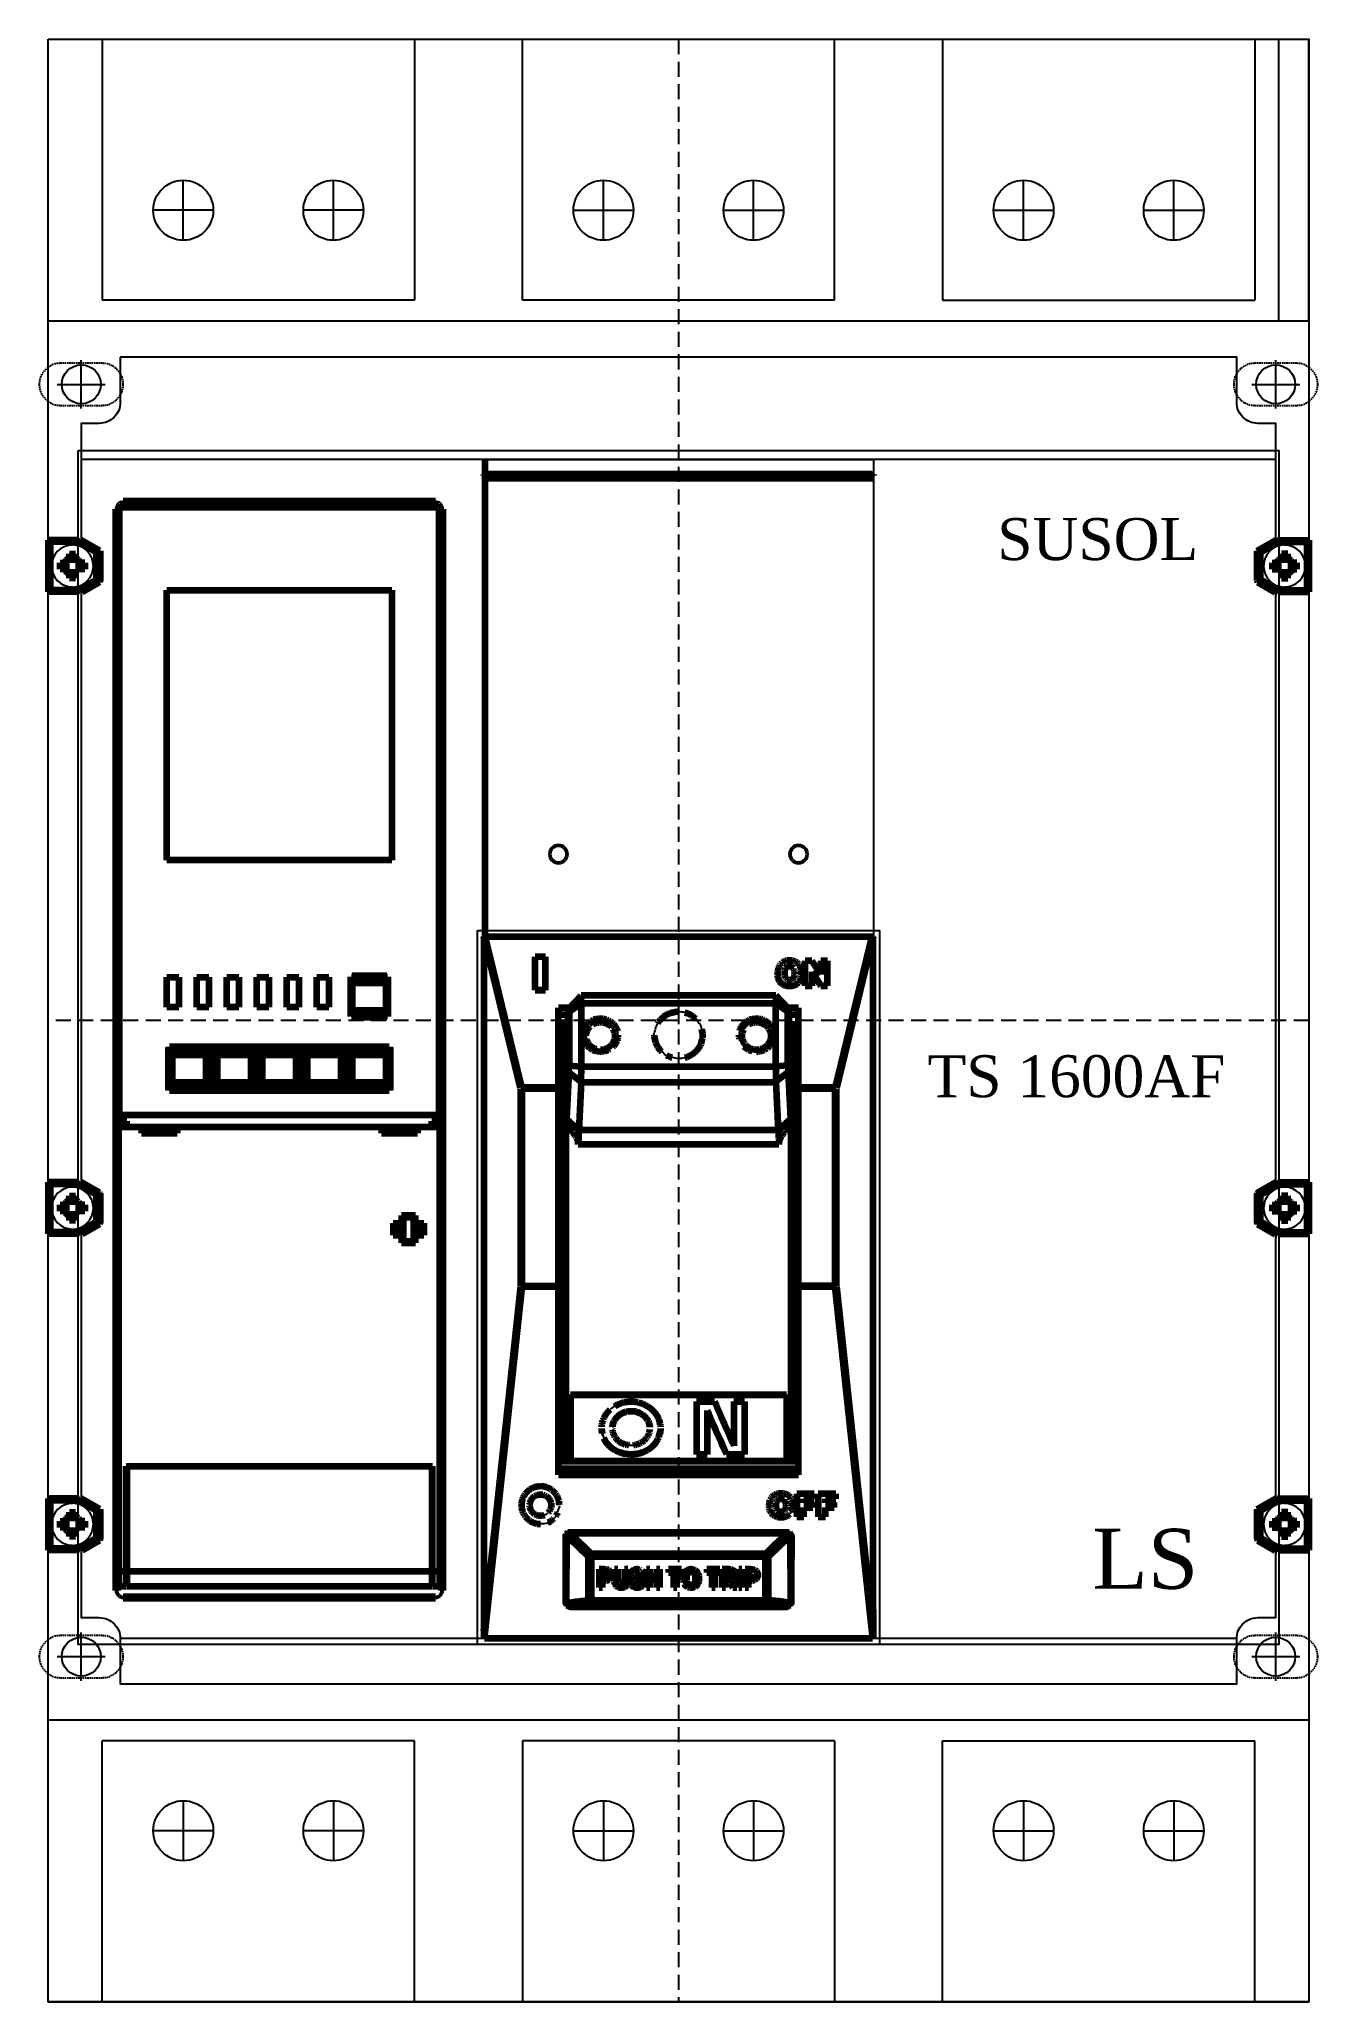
# Model space of a CAD drawing. Header units: millimetres. Extents: x 1683 to 1896, y 0 to 327.
import ezdxf

# ---------------------------------------------------------------- set-up
doc = ezdxf.new("R2010")
doc.units = ezdxf.units.MM
doc.linetypes.add('ACAD_ISO02W100', pattern=[15, 12, -3])
doc.linetypes.add('HIDDEN', pattern=[0.375, 0.25, -0.125])
doc.layers.add('8', color=140, linetype='ACAD_ISO02W100')
doc.layers.add('at_Entity', color=7, linetype='Continuous')
doc.styles.add('vntime', font='txt')
doc.styles.add('VNTIMEH', font='txt')

# ---------------------------------------------------------------- blocks, each defined once
blk = doc.blocks.new('12')
for p, q in [((9287.5, -5820.02), (9497.5, -5820.02)), ((9287.5, -5820.02), (9497.5, -5820.02)), ((9310, -5853.52), (9310, -5843.52)), ((9335, -5853.52), (9335, -5843.52)), ((9380, -5853.52), (9380, -5843.52)), ((9405, -5853.52), (9405, -5843.52)), ((9450, -5853.52), (9450, -5843.52)), ((9475, -5853.52), (9475, -5843.52)), ((9315, -5848.52), (9305, -5848.52)), ((9340, -5848.52), (9330, -5848.52)), ((9375, -5848.52), (9385, -5848.52)), ((9400, -5848.52), (9410, -5848.52)), ((9445, -5848.52), (9455, -5848.52)), ((9470, -5848.52), (9480, -5848.52)), ((9497.5, -5867.02), (9287.5, -5867.02)), ((9492, -5890.02), (9293, -5890.02)), ((9413.12, -5994.66), (9413.12, -5994.93)), ((9415.33, -6027.73), (9415.33, -6027.86)), ((9485.5, -6086.52), (9299.5, -6086.52)), ((9287.5, -6100.02), (9497.5, -6100.02)), ((9310, -6113.52), (9310, -6123.52)), ((9335, -6113.52), (9335, -6123.52)), ((9380, -6113.52), (9380, -6123.52)), ((9405, -6113.52), (9405, -6123.52)), ((9450, -6113.52), (9450, -6123.52)), ((9475, -6113.52), (9475, -6123.52)), ((9315, -6118.52), (9305, -6118.52)), ((9340, -6118.52), (9330, -6118.52)), ((9375, -6118.52), (9385, -6118.52)), ((9400, -6118.52), (9410, -6118.52)), ((9445, -6118.52), (9455, -6118.52)), ((9470, -6118.52), (9480, -6118.52)), ((9287.5, -6147.02), (9497.5, -6147.02))]:
    blk.add_line(p, q)
at = {"color": 1, "ltscale": 10}
for p, q in [((9296.5, -5820.02), (9296.5, -5863.52)), ((9348.5, -5820.02), (9348.5, -5863.52)), ((9366.5, -5863.52), (9366.5, -5820.02)), ((9418.5, -5863.52), (9418.5, -5820.02)), ((9436.5, -5820.02), (9436.5, -5863.52)), ((9488.5, -5820.02), (9488.5, -5863.52)), ((9348.5, -5863.52), (9296.5, -5863.52)), ((9418.5, -5863.52), (9366.5, -5863.52)), ((9436.5, -5863.52), (9488.5, -5863.52)), ((9392.5, -5982.88), (9392.5, -5984.15)), ((9348.5, -6103.52), (9296.5, -6103.52)), ((9296.5, -6147.02), (9296.5, -6103.52)), ((9348.5, -6147.02), (9348.5, -6103.52)), ((9418.5, -6103.52), (9366.5, -6103.52)), ((9366.5, -6103.52), (9366.5, -6147.02)), ((9418.5, -6103.52), (9418.5, -6147.02)), ((9436.5, -6103.52), (9488.5, -6103.52)), ((9436.5, -6147.02), (9436.5, -6103.52)), ((9488.5, -6147.02), (9488.5, -6103.52))]:
    blk.add_line(p, q, dxfattribs=at)
at = {"color": 7}
for p, q in [((9492.5, -5867.02), (9492.5, -5820.02)), ((9497.5, -5867.02), (9497.5, -5820.02)), ((9497.5, -6100.02), (9497.5, -6147.02))]:
    blk.add_line(p, q, dxfattribs=at)
at = {"color": 3}
for p, q in [((9293, -5881.52), (9293, -5873.52)), ((9492, -5881.52), (9492, -5873.52)), ((9289, -5877.52), (9297, -5877.52)), ((9488, -5877.52), (9496, -5877.52)), ((9293, -6093.52), (9293, -6085.52)), ((9492, -6093.52), (9492, -6085.52)), ((9289, -6089.52), (9297, -6089.52)), ((9488, -6089.52), (9496, -6089.52))]:
    blk.add_line(p, q, dxfattribs=at)
for points in [[(9287.5, -5820.02), (9497.5, -5820.02), (9497.5, -6147.02), (9287.5, -6147.02)], [(9360.01, -5890.02), (9425.01, -5890.02), (9425.01, -6086.52), (9360.01, -6086.52)]]:
    blk.add_lwpolyline(points, close=True)
at = {"color": 4, "linetype": 'HIDDEN'}
for points in [[(9286, -5877.52), (9286, -5877.52, 0.414214), (9289.5, -5881.02), (9296.5, -5881.02, 0.414214), (9300, -5877.52), (9300, -5877.52, 0.414214), (9296.5, -5874.02), (9289.5, -5874.02, 0.414214)], [(9485, -5877.52), (9485, -5877.52, 0.414214), (9488.5, -5881.02), (9495.5, -5881.02, 0.414214), (9499, -5877.52), (9499, -5877.52, 0.414214), (9495.5, -5874.02), (9488.5, -5874.02, 0.414214)], [(9286, -6089.52), (9286, -6089.52, 0.414214), (9289.5, -6093.02), (9296.5, -6093.02, 0.414214), (9300, -6089.52), (9300, -6089.52, 0.414214), (9296.5, -6086.02), (9289.5, -6086.02, 0.414214)], [(9485, -6089.52), (9485, -6089.52, 0.414214), (9488.5, -6093.02), (9495.5, -6093.02, 0.414214), (9499, -6089.52), (9499, -6089.52, 0.414214), (9495.5, -6086.02), (9488.5, -6086.02, 0.414214)]]:
    blk.add_lwpolyline(points, format="xyb", close=True, dxfattribs=at)
for points in [[(9299.5, -5873.02), (9299.5, -5880.52, -0.414214), (9296, -5884.02), (9293, -5884.02), (9293, -5903.5)], [(9492, -5903.5), (9492, -5884.02), (9489, -5884.02, -0.414214), (9485.5, -5880.52), (9485.5, -5873.02), (9299.5, -5873.02)], [(9293, -6071.83), (9293, -6083.02), (9296, -6083.02, -0.414214), (9299.5, -6086.52), (9299.5, -6094.02), (9485.5, -6094.02), (9485.5, -6086.52, -0.414214), (9489, -6083.02), (9492, -6083.02), (9492, -6071.83)]]:
    blk.add_lwpolyline(points, format="xyb")
at = {"color": 3}
for points in [[(9292.5, -5888.52), (9492.5, -5888.52), (9492.5, -6087.52), (9292.5, -6087.52)], [(9359, -5968.52), (9426, -5968.52), (9426, -6087.52), (9359, -6087.52)]]:
    blk.add_lwpolyline(points, close=True, dxfattribs=at)
for points in [[(9293, -5912.15), (9293, -6010.49)], [(9492, -6010.49), (9492, -5912.15)], [(9293, -6019.14), (9293, -6063.19)], [(9492, -6063.19), (9492, -6019.14)]]:
    blk.add_lwpolyline(points)
for centre in [(9310, -5848.52), (9310, -5848.52), (9335, -5848.52), (9335, -5848.52), (9380, -5848.52), (9380, -5848.52), (9405, -5848.52), (9405, -5848.52), (9450, -5848.52), (9450, -5848.52), (9475, -5848.52), (9475, -5848.52), (9310, -6118.52), (9310, -6118.52), (9335, -6118.52), (9335, -6118.52), (9380, -6118.52), (9380, -6118.52), (9405, -6118.52), (9405, -6118.52), (9450, -6118.52), (9450, -6118.52), (9475, -6118.52), (9475, -6118.52)]:
    blk.add_circle(centre, 5)
at = {"color": 7}
for centre in [(9293, -5877.52), (9492, -5877.52), (9293, -6089.52), (9492, -6089.52)]:
    blk.add_circle(centre, 3.25, dxfattribs=at)
at = {"layer": '8', "color": 3, "linetype": 'HIDDEN', "ltscale": 10}
for p, q in [((9392.5, -5820.02), (9392.5, -6147.02)), ((9497.5, -5983.52), (9287.5, -5983.52))]:
    blk.add_line(p, q, dxfattribs=at)
at = {"layer": 'at_Entity', "color": 0, "lineweight": 140}
for p, q in [((9360.15, -5892.53), (9360.12, -5892.55)), ((9360.19, -5892.53), (9360.15, -5892.53)), ((9360.22, -5892.52), (9360.19, -5892.53)), ((9360.26, -5892.51), (9360.22, -5892.52)), ((9360.3, -5892.51), (9360.26, -5892.51)), ((9360.3, -5969.52), (9360.3, -5890.02)), ((9424.7, -5892.51), (9360.3, -5892.51)), ((9424.7, -5892.51), (9424.74, -5892.51)), ((9424.74, -5892.51), (9424.78, -5892.52)), ((9424.78, -5892.52), (9424.82, -5892.53)), ((9424.82, -5892.53), (9424.86, -5892.53)), ((9424.86, -5892.53), (9424.88, -5892.55)), ((9360.03, -5892.64), (9360.01, -5892.67)), ((9360.01, -5892.67), (9360.01, -5892.69)), ((9360.01, -5892.69), (9360.01, -5892.72)), ((9425.01, -5893.21), (9360.01, -5893.21)), ((9360.04, -5892.62), (9360.03, -5892.64)), ((9360.07, -5892.59), (9360.04, -5892.62)), ((9360.09, -5892.57), (9360.07, -5892.59)), ((9360.12, -5892.55), (9360.09, -5892.57)), ((9424.88, -5892.55), (9424.92, -5892.57)), ((9424.92, -5892.57), (9424.94, -5892.59)), ((9424.94, -5892.59), (9424.96, -5892.62)), ((9424.96, -5892.62), (9424.98, -5892.64)), ((9424.98, -5892.64), (9425, -5892.67)), ((9425, -5892.67), (9425, -5892.69)), ((9425, -5892.69), (9425.01, -5892.72)), ((9298.7, -5898.3), (9298.7, -6078.48)), ((9299.01, -5898.3), (9298.7, -5898.3)), ((9299.01, -5898.3), (9299.01, -6078.48)), ((9299.25, -6077.78), (9299.25, -5898.3)), ((9299.36, -5999.1), (9299.36, -5898.21)), ((9299.56, -5898), (9352.45, -5898)), ((9299.75, -5897.8), (9352.25, -5897.8)), ((9300, -5897.31), (9300, -5897)), ((9352, -5897), (9300, -5897)), ((9352, -5897.31), (9300, -5897.31)), ((9352, -5897.31), (9352, -5897)), ((9352.65, -5999.1), (9352.65, -5898.21)), ((9352.76, -6077.78), (9352.76, -5898.3)), ((9353, -6078.48), (9353, -5898.3)), ((9353, -5898.3), (9353.3, -5898.3)), ((9353.3, -6078.48), (9353.3, -5898.3)), ((9287.5, -5903.49), (9287.5, -5912.09)), ((9287.5, -5903.49), (9287.5, -5903.52)), ((9287.5, -5903.52), (9287.51, -5903.55)), ((9287.51, -5903.55), (9287.51, -5903.58)), ((9287.51, -5903.58), (9287.52, -5903.61)), ((9292.26, -5903.49), (9287.52, -5903.49)), ((9287.53, -5903.52), (9287.52, -5903.49)), ((9287.52, -5903.61), (9287.53, -5903.63)), ((9287.53, -5903.56), (9287.53, -5903.52)), ((9287.54, -5903.59), (9287.53, -5903.56)), ((9287.53, -5903.63), (9287.55, -5903.66)), ((9287.56, -5903.61), (9287.54, -5903.59)), ((9287.55, -5903.66), (9287.57, -5903.68)), ((9287.57, -5903.64), (9287.56, -5903.61)), ((9287.59, -5903.67), (9287.57, -5903.64)), ((9287.57, -5903.68), (9287.59, -5903.69)), ((9287.61, -5903.7), (9287.59, -5903.67)), ((9287.59, -5903.69), (9287.61, -5903.71)), ((9287.63, -5903.72), (9287.61, -5903.7)), ((9287.61, -5903.71), (9287.63, -5903.73)), ((9287.65, -5903.73), (9287.63, -5903.72)), ((9287.63, -5903.73), (9287.66, -5903.75)), ((9287.68, -5903.74), (9287.65, -5903.73)), ((9287.66, -5903.75), (9287.68, -5903.76)), ((9287.7, -5903.76), (9287.68, -5903.74)), ((9287.68, -5903.76), (9287.71, -5903.77)), ((9287.72, -5903.78), (9287.7, -5903.76)), ((9287.71, -5903.77), (9287.74, -5903.78)), ((9287.75, -5903.78), (9287.72, -5903.78)), ((9287.74, -5903.78), (9287.77, -5903.79)), ((9287.77, -5903.79), (9287.75, -5903.78)), ((9287.77, -5903.79), (9287.81, -5903.79)), ((9287.8, -5903.79), (9287.77, -5903.79)), ((9287.83, -5903.79), (9287.8, -5903.79)), ((9287.81, -5903.79), (9287.81, -5911.8)), ((9292.26, -5903.79), (9287.83, -5903.79)), ((9292.26, -5903.79), (9292.26, -5903.49)), ((9292.35, -5903.72), (9292.87, -5903.43)), ((9295.36, -5905.45), (9292.35, -5903.72)), ((9292.65, -5903.89), (9292.97, -5903.71)), ((9296.09, -5905.25), (9292.87, -5903.43)), ((9295.7, -5905.25), (9292.97, -5903.71)), ((9295.36, -5905.45), (9295.7, -5905.25)), ((9295.51, -5905.71), (9295.85, -5905.51)), ((9295.85, -5905.51), (9295.85, -5910.07)), ((9296.15, -5905.51), (9295.85, -5905.51)), ((9296.09, -5905.25), (9296.09, -5905.25)), ((9296.09, -5905.25), (9296.11, -5905.28)), ((9296.11, -5905.28), (9296.12, -5905.3)), ((9296.12, -5905.3), (9296.13, -5905.33)), ((9296.13, -5905.33), (9296.13, -5905.35)), ((9296.13, -5905.35), (9296.14, -5905.38)), ((9296.14, -5905.38), (9296.15, -5905.41)), ((9296.15, -5905.41), (9296.15, -5905.45)), ((9296.15, -5905.45), (9296.15, -5905.48)), ((9296.15, -5905.48), (9296.15, -5905.51)), ((9296.15, -5905.51), (9296.15, -5910.07)), ((9488.86, -5905.38), (9488.85, -5905.41)), ((9488.85, -5905.41), (9488.85, -5905.45)), ((9488.85, -5905.45), (9488.85, -5905.48)), ((9488.85, -5905.48), (9488.85, -5905.51)), ((9488.85, -5905.51), (9488.85, -5910.07)), ((9488.85, -5905.51), (9489.15, -5905.51)), ((9488.87, -5905.35), (9488.86, -5905.38)), ((9488.88, -5905.3), (9488.87, -5905.33)), ((9488.87, -5905.33), (9488.87, -5905.35)), ((9488.89, -5905.28), (9488.88, -5905.3)), ((9488.91, -5905.25), (9488.89, -5905.28)), ((9488.91, -5905.25), (9492.14, -5903.43)), ((9488.91, -5905.25), (9488.91, -5905.25)), ((9489.15, -5905.51), (9489.15, -5910.07)), ((9489.49, -5905.71), (9489.15, -5905.51)), ((9489.3, -5905.25), (9492.03, -5903.71)), ((9489.64, -5905.45), (9489.3, -5905.25)), ((9489.64, -5905.45), (9492.65, -5903.72)), ((9492.35, -5903.89), (9492.03, -5903.71)), ((9492.65, -5903.72), (9492.14, -5903.43)), ((9492.74, -5903.79), (9492.74, -5903.49)), ((9492.74, -5903.49), (9497.48, -5903.49)), ((9492.74, -5903.79), (9497.17, -5903.79)), ((9497.17, -5903.79), (9497.2, -5903.79)), ((9497.2, -5903.79), (9497.2, -5911.8)), ((9497.23, -5903.79), (9497.2, -5903.79)), ((9497.2, -5903.79), (9497.23, -5903.79)), ((9497.26, -5903.78), (9497.23, -5903.79)), ((9497.23, -5903.79), (9497.25, -5903.78)), ((9497.25, -5903.78), (9497.28, -5903.78)), ((9497.29, -5903.77), (9497.26, -5903.78)), ((9497.28, -5903.78), (9497.3, -5903.76)), ((9497.32, -5903.76), (9497.29, -5903.77)), ((9497.3, -5903.76), (9497.33, -5903.74)), ((9497.34, -5903.75), (9497.32, -5903.76)), ((9497.33, -5903.74), (9497.35, -5903.73)), ((9497.37, -5903.73), (9497.34, -5903.75)), ((9497.35, -5903.73), (9497.37, -5903.72)), ((9497.37, -5903.72), (9497.39, -5903.7)), ((9497.39, -5903.71), (9497.37, -5903.73)), ((9497.39, -5903.7), (9497.42, -5903.67)), ((9497.41, -5903.69), (9497.39, -5903.71)), ((9497.43, -5903.68), (9497.41, -5903.69)), ((9497.42, -5903.67), (9497.43, -5903.64)), ((9497.43, -5903.64), (9497.44, -5903.61)), ((9497.45, -5903.66), (9497.43, -5903.68)), ((9497.44, -5903.61), (9497.46, -5903.59)), ((9497.47, -5903.63), (9497.45, -5903.66)), ((9497.46, -5903.59), (9497.47, -5903.56)), ((9497.47, -5903.56), (9497.48, -5903.52)), ((9497.48, -5903.61), (9497.47, -5903.63)), ((9497.48, -5903.52), (9497.48, -5903.49)), ((9497.49, -5903.58), (9497.48, -5903.61)), ((9497.5, -5903.55), (9497.49, -5903.58)), ((9497.5, -5903.49), (9497.5, -5912.09)), ((9497.5, -5903.49), (9497.5, -5903.52)), ((9497.5, -5903.52), (9497.5, -5903.55)), ((9289.47, -5908.31), (9289.47, -5907.27)), ((9289.47, -5907.27), (9291.02, -5907.27)), ((9291.02, -5908.31), (9289.47, -5908.31)), ((9290.34, -5907.02), (9290.21, -5907.27)), ((9290.21, -5908.31), (9290.34, -5908.57)), ((9290.5, -5906.8), (9290.34, -5907.02)), ((9290.34, -5908.57), (9290.55, -5908.83)), ((9290.75, -5906.6), (9290.5, -5906.8)), ((9290.55, -5908.83), (9290.76, -5908.99)), ((9291.02, -5906.46), (9290.75, -5906.6)), ((9291.02, -5907.27), (9291.02, -5905.74)), ((9291.02, -5905.74), (9292.05, -5905.74)), ((9291.02, -5909.84), (9291.02, -5908.31)), ((9292.05, -5905.74), (9292.05, -5907.27)), ((9292.31, -5906.59), (9292.05, -5906.46)), ((9293.58, -5907.27), (9292.05, -5907.27)), ((9292.05, -5909.84), (9292.05, -5908.31)), ((9293.58, -5908.31), (9292.05, -5908.31)), ((9292.52, -5906.75), (9292.31, -5906.59)), ((9292.72, -5907.01), (9292.52, -5906.75)), ((9292.85, -5907.27), (9292.72, -5907.01)), ((9293.58, -5907.27), (9293.58, -5908.31)), ((9295.51, -5909.87), (9295.51, -5905.71)), ((9489.49, -5909.87), (9489.49, -5905.71)), ((9491.42, -5907.27), (9491.42, -5908.31)), ((9491.42, -5907.27), (9492.95, -5907.27)), ((9491.42, -5908.31), (9492.95, -5908.31)), ((9492.15, -5907.27), (9492.28, -5907.01)), ((9492.28, -5907.01), (9492.48, -5906.75)), ((9492.48, -5906.75), (9492.69, -5906.59)), ((9492.69, -5906.59), (9492.95, -5906.46)), ((9492.95, -5905.74), (9492.95, -5907.27)), ((9493.99, -5905.74), (9492.95, -5905.74)), ((9492.95, -5909.84), (9492.95, -5908.31)), ((9493.99, -5907.27), (9493.99, -5905.74)), ((9493.99, -5906.46), (9494.25, -5906.6)), ((9495.53, -5907.27), (9493.99, -5907.27)), ((9493.99, -5909.84), (9493.99, -5908.31)), ((9493.99, -5908.31), (9495.53, -5908.31)), ((9494.46, -5908.83), (9494.24, -5908.99)), ((9494.25, -5906.6), (9494.51, -5906.8)), ((9494.66, -5908.57), (9494.46, -5908.83)), ((9494.51, -5906.8), (9494.66, -5907.02)), ((9494.66, -5907.02), (9494.79, -5907.27)), ((9494.79, -5908.31), (9494.66, -5908.57)), ((9495.53, -5908.31), (9495.53, -5907.27)), ((9287.51, -5912), (9287.5, -5912.04)), ((9287.5, -5912.04), (9287.5, -5912.06)), ((9287.5, -5912.06), (9287.5, -5912.09)), ((9287.52, -5911.98), (9287.51, -5912)), ((9287.53, -5911.96), (9287.52, -5911.98)), ((9287.53, -5912.06), (9287.52, -5912.09)), ((9292.26, -5912.09), (9287.52, -5912.09)), ((9287.55, -5911.93), (9287.53, -5911.96)), ((9287.54, -5911.99), (9287.53, -5912.03)), ((9287.53, -5912.03), (9287.53, -5912.06)), ((9287.56, -5911.96), (9287.54, -5911.99)), ((9287.57, -5911.9), (9287.55, -5911.93)), ((9287.57, -5911.93), (9287.56, -5911.96)), ((9287.59, -5911.88), (9287.57, -5911.9)), ((9287.59, -5911.91), (9287.57, -5911.93)), ((9287.61, -5911.86), (9287.59, -5911.88)), ((9287.61, -5911.88), (9287.59, -5911.91)), ((9287.63, -5911.85), (9287.61, -5911.86)), ((9287.63, -5911.86), (9287.61, -5911.88)), ((9287.66, -5911.83), (9287.63, -5911.85)), ((9287.65, -5911.85), (9287.63, -5911.86)), ((9287.68, -5911.84), (9287.65, -5911.85)), ((9287.68, -5911.82), (9287.66, -5911.83)), ((9287.71, -5911.81), (9287.68, -5911.82)), ((9287.7, -5911.82), (9287.68, -5911.84)), ((9287.72, -5911.81), (9287.7, -5911.82)), ((9287.74, -5911.8), (9287.71, -5911.81)), ((9287.75, -5911.8), (9287.72, -5911.81)), ((9287.77, -5911.8), (9287.74, -5911.8)), ((9287.77, -5911.8), (9287.75, -5911.8)), ((9287.81, -5911.8), (9287.77, -5911.8)), ((9287.8, -5911.8), (9287.77, -5911.8)), ((9287.83, -5911.8), (9287.8, -5911.8)), ((9292.26, -5911.8), (9287.83, -5911.8)), ((9290.76, -5908.99), (9291.02, -5909.12)), ((9292.05, -5909.84), (9291.02, -5909.84)), ((9292.26, -5912.09), (9292.26, -5911.8)), ((9292.36, -5911.86), (9295.36, -5910.13)), ((9292.85, -5912.15), (9292.36, -5911.86)), ((9293, -5911.88), (9292.65, -5911.69)), ((9293.15, -5912.15), (9292.85, -5912.15)), ((9295.7, -5910.32), (9293, -5911.88)), ((9296.05, -5910.47), (9293.15, -5912.15)), ((9295.7, -5910.32), (9295.36, -5910.13)), ((9295.85, -5910.07), (9295.51, -5909.87)), ((9296.15, -5910.07), (9295.85, -5910.07)), ((9296.12, -5910.26), (9296.05, -5910.47)), ((9296.08, -5910.36), (9296.07, -5910.37)), ((9296.09, -5910.34), (9296.08, -5910.35)), ((9296.08, -5910.35), (9296.08, -5910.36)), ((9296.1, -5910.31), (9296.09, -5910.33)), ((9296.09, -5910.33), (9296.09, -5910.34)), ((9296.11, -5910.29), (9296.1, -5910.31)), ((9296.13, -5910.24), (9296.12, -5910.26)), ((9296.14, -5910.2), (9296.13, -5910.22)), ((9296.13, -5910.22), (9296.13, -5910.24)), ((9296.15, -5910.16), (9296.14, -5910.18)), ((9296.14, -5910.18), (9296.14, -5910.2)), ((9296.15, -5910.07), (9296.15, -5910.09)), ((9296.15, -5910.09), (9296.15, -5910.11)), ((9296.15, -5910.11), (9296.15, -5910.14)), ((9296.15, -5910.14), (9296.15, -5910.16)), ((9307.25, -5956.81), (9307.25, -5911.81)), ((9307.25, -5911.81), (9344.75, -5911.81)), ((9344.75, -5911.81), (9344.75, -5956.81)), ((9488.85, -5910.07), (9489.15, -5910.07)), ((9488.85, -5910.07), (9488.85, -5910.09)), ((9488.85, -5910.09), (9488.85, -5910.11)), ((9488.85, -5910.11), (9488.85, -5910.14)), ((9488.85, -5910.14), (9488.85, -5910.16)), ((9488.85, -5910.16), (9488.86, -5910.18)), ((9488.86, -5910.18), (9488.87, -5910.2)), ((9488.87, -5910.2), (9488.87, -5910.22)), ((9488.87, -5910.22), (9488.88, -5910.24)), ((9488.88, -5910.24), (9488.88, -5910.26)), ((9488.88, -5910.26), (9488.95, -5910.47)), ((9488.89, -5910.29), (9488.9, -5910.31)), ((9488.9, -5910.31), (9488.91, -5910.33)), ((9488.91, -5910.33), (9488.91, -5910.34)), ((9488.91, -5910.34), (9488.92, -5910.35)), ((9488.92, -5910.35), (9488.92, -5910.36)), ((9488.92, -5910.36), (9488.93, -5910.37)), ((9488.95, -5910.47), (9491.86, -5912.15)), ((9489.15, -5910.07), (9489.49, -5909.87)), ((9489.3, -5910.32), (9489.64, -5910.13)), ((9489.3, -5910.32), (9492, -5911.88)), ((9492.65, -5911.86), (9489.64, -5910.13)), ((9491.86, -5912.15), (9492.16, -5912.15)), ((9492, -5911.88), (9492.35, -5911.69)), ((9492.16, -5912.15), (9492.65, -5911.86)), ((9492.74, -5912.09), (9492.74, -5911.8)), ((9492.74, -5911.8), (9497.17, -5911.8)), ((9492.74, -5912.09), (9497.48, -5912.09)), ((9492.95, -5909.84), (9493.99, -5909.84)), ((9494.24, -5908.99), (9493.99, -5909.12)), ((9497.17, -5911.8), (9497.2, -5911.8)), ((9497.2, -5911.8), (9497.23, -5911.8)), ((9497.2, -5911.8), (9497.23, -5911.8)), ((9497.23, -5911.8), (9497.27, -5911.8)), ((9497.23, -5911.8), (9497.25, -5911.8)), ((9497.25, -5911.8), (9497.28, -5911.81)), ((9497.27, -5911.8), (9497.29, -5911.81)), ((9497.28, -5911.81), (9497.3, -5911.82)), ((9497.29, -5911.81), (9497.32, -5911.82)), ((9497.3, -5911.82), (9497.33, -5911.84)), ((9497.32, -5911.82), (9497.34, -5911.83)), ((9497.33, -5911.84), (9497.35, -5911.85)), ((9497.34, -5911.83), (9497.37, -5911.85)), ((9497.35, -5911.85), (9497.37, -5911.86)), ((9497.37, -5911.85), (9497.39, -5911.86)), ((9497.37, -5911.86), (9497.39, -5911.88)), ((9497.39, -5911.86), (9497.41, -5911.88)), ((9497.39, -5911.88), (9497.42, -5911.91)), ((9497.41, -5911.88), (9497.43, -5911.9)), ((9497.42, -5911.91), (9497.43, -5911.93)), ((9497.43, -5911.9), (9497.46, -5911.93)), ((9497.43, -5911.93), (9497.44, -5911.96)), ((9497.44, -5911.96), (9497.46, -5911.99)), ((9497.46, -5911.93), (9497.47, -5911.96)), ((9497.46, -5911.99), (9497.47, -5912.03)), ((9497.47, -5911.96), (9497.48, -5911.98)), ((9497.47, -5912.03), (9497.48, -5912.06)), ((9497.48, -5911.98), (9497.49, -5912)), ((9497.48, -5912.06), (9497.48, -5912.09)), ((9497.49, -5912), (9497.5, -5912.04)), ((9497.5, -5912.04), (9497.5, -5912.06)), ((9497.5, -5912.06), (9497.5, -5912.09)), ((9344.75, -5956.81), (9307.25, -5956.81)), ((9360.01, -5969.52), (9425.01, -5969.52)), ((9360.08, -5969.52), (9360.08, -6085.24)), ((9366.19, -5994.74), (9360.08, -5969.52)), ((9360.27, -5969.52), (9360.3, -5969.52)), ((9366.41, -5994.66), (9360.3, -5969.52)), ((9424.7, -5969.52), (9418.58, -5994.66)), ((9424.93, -5969.52), (9418.82, -5994.74)), ((9424.7, -5969.52), (9424.74, -5969.52)), ((9424.74, -5969.52), (9424.78, -5969.52)), ((9424.78, -5969.52), (9424.82, -5969.52)), ((9424.82, -5969.52), (9424.86, -5969.52)), ((9424.93, -6085.24), (9424.93, -5969.52)), ((9368.6, -5978.47), (9368.6, -5972.91)), ((9370.35, -5972.91), (9368.6, -5972.91)), ((9370.35, -5978.47), (9370.35, -5972.91)), ((9409.4, -5974.22), (9409.35, -5974.29)), ((9409.46, -5974.14), (9409.4, -5974.22)), ((9409.53, -5974.07), (9409.46, -5974.14)), ((9409.59, -5974), (9409.53, -5974.07)), ((9409.66, -5973.94), (9409.59, -5974)), ((9409.74, -5973.88), (9409.66, -5973.94)), ((9409.82, -5973.83), (9409.74, -5973.88)), ((9409.89, -5973.78), (9409.82, -5973.83)), ((9409.97, -5973.73), (9409.89, -5973.78)), ((9410.07, -5973.69), (9409.97, -5973.73)), ((9410.16, -5973.65), (9410.07, -5973.69)), ((9410.25, -5973.62), (9410.16, -5973.65)), ((9410.33, -5973.59), (9410.25, -5973.62)), ((9410.44, -5973.57), (9410.33, -5973.59)), ((9410.55, -5973.55), (9410.44, -5973.57)), ((9410.65, -5973.53), (9410.55, -5973.55)), ((9410.75, -5973.52), (9410.65, -5973.53)), ((9410.88, -5973.51), (9410.75, -5973.52)), ((9410.99, -5973.51), (9410.88, -5973.51)), ((9411.09, -5973.51), (9410.99, -5973.51)), ((9411.19, -5973.52), (9411.09, -5973.51)), ((9411.3, -5973.53), (9411.19, -5973.52)), ((9411.41, -5973.54), (9411.3, -5973.53)), ((9411.42, -5973.54), (9411.41, -5973.54)), ((9411.42, -5973.55), (9411.42, -5973.54)), ((9411.43, -5973.55), (9411.42, -5973.55)), ((9411.44, -5973.55), (9411.43, -5973.55)), ((9411.54, -5973.56), (9411.44, -5973.55)), ((9411.63, -5973.58), (9411.54, -5973.56)), ((9411.74, -5973.61), (9411.63, -5973.58)), ((9411.84, -5973.64), (9411.74, -5973.61)), ((9411.93, -5973.68), (9411.84, -5973.64)), ((9412.01, -5973.72), (9411.93, -5973.68)), ((9412.1, -5973.77), (9412.01, -5973.72)), ((9412.18, -5973.82), (9412.1, -5973.77)), ((9412.25, -5973.87), (9412.18, -5973.82)), ((9412.32, -5973.92), (9412.25, -5973.87)), ((9412.4, -5973.99), (9412.32, -5973.92)), ((9412.46, -5974.06), (9412.4, -5973.99)), ((9412.52, -5974.13), (9412.46, -5974.06)), ((9412.58, -5974.2), (9412.52, -5974.13)), ((9412.64, -5974.28), (9412.58, -5974.2)), ((9412.69, -5974.36), (9412.64, -5974.28)), ((9414.73, -5973.59), (9413.63, -5973.59)), ((9413.63, -5977.74), (9413.63, -5973.59)), ((9416.19, -5975.85), (9414.73, -5973.59)), ((9417.3, -5973.59), (9416.19, -5973.59)), ((9416.19, -5973.59), (9416.19, -5975.85)), ((9417.3, -5977.74), (9417.3, -5973.59)), ((9307.25, -5981.3), (9307.25, -5976.29)), ((9307.25, -5976.29), (9309.25, -5976.29)), ((9309.25, -5976.29), (9309.25, -5981.3)), ((9312.25, -5981.3), (9312.25, -5976.29)), ((9312.25, -5976.29), (9314.25, -5976.29)), ((9314.25, -5976.29), (9314.25, -5981.3)), ((9317.25, -5981.3), (9317.25, -5976.29)), ((9317.25, -5976.29), (9319.26, -5976.29)), ((9319.26, -5976.29), (9319.26, -5981.3)), ((9322.26, -5981.3), (9322.26, -5976.29)), ((9322.26, -5976.29), (9324.26, -5976.29)), ((9324.26, -5976.29), (9324.26, -5981.3)), ((9327.26, -5981.3), (9327.26, -5976.29)), ((9327.26, -5976.29), (9329.25, -5976.29)), ((9329.25, -5976.29), (9329.25, -5981.3)), ((9332.25, -5981.3), (9332.25, -5976.29)), ((9332.25, -5976.29), (9334.25, -5976.29)), ((9334.25, -5976.29), (9334.25, -5981.3)), ((9337.91, -5982.84), (9337.91, -5976.24)), ((9338.01, -5982.79), (9338.01, -5976.29)), ((9344, -5976.29), (9338.01, -5976.29)), ((9338.11, -5976.04), (9343.9, -5976.04)), ((9338.2, -5982.79), (9338.2, -5976.29)), ((9343.8, -5977.3), (9338.2, -5977.3)), ((9343.8, -5982.79), (9343.8, -5976.29)), ((9344, -5982.79), (9344, -5976.29)), ((9344.1, -5976.24), (9344.1, -5982.84)), ((9409.04, -5975.17), (9409.01, -5975.34)), ((9409.01, -5975.34), (9409.01, -5975.49)), ((9409.01, -5975.49), (9409.01, -5975.64)), ((9409.01, -5975.64), (9409.01, -5975.81)), ((9409.01, -5975.81), (9409.02, -5975.99)), ((9409.02, -5975.99), (9409.04, -5976.14)), ((9409.06, -5975.01), (9409.04, -5975.17)), ((9409.04, -5976.14), (9409.08, -5976.29)), ((9409.05, -5976.26), (9409.05, -5976.24)), ((9409.06, -5976.29), (9409.05, -5976.26)), ((9409.08, -5974.95), (9409.06, -5975.01)), ((9409.07, -5976.33), (9409.06, -5976.29)), ((9409.08, -5976.35), (9409.07, -5976.33)), ((9409.09, -5974.89), (9409.08, -5974.95)), ((9409.08, -5976.29), (9409.11, -5976.43)), ((9409.11, -5976.49), (9409.08, -5976.35)), ((9409.11, -5974.81), (9409.09, -5974.89)), ((9409.13, -5974.74), (9409.11, -5974.81)), ((9409.11, -5976.43), (9409.16, -5976.59)), ((9409.14, -5976.61), (9409.11, -5976.49)), ((9409.17, -5974.65), (9409.13, -5974.74)), ((9409.21, -5976.76), (9409.14, -5976.61)), ((9409.16, -5976.59), (9409.21, -5976.72)), ((9409.2, -5974.57), (9409.17, -5974.65)), ((9409.25, -5974.46), (9409.2, -5974.57)), ((9409.21, -5976.72), (9409.27, -5976.85)), ((9409.27, -5976.89), (9409.21, -5976.76)), ((9409.3, -5974.37), (9409.25, -5974.46)), ((9409.27, -5976.85), (9409.34, -5976.95)), ((9409.33, -5977), (9409.27, -5976.89)), ((9409.35, -5974.29), (9409.3, -5974.37)), ((9409.4, -5977.1), (9409.33, -5977)), ((9409.34, -5976.95), (9409.42, -5977.07)), ((9409.49, -5977.22), (9409.4, -5977.1)), ((9409.42, -5977.07), (9409.49, -5977.16)), ((9409.49, -5977.16), (9409.57, -5977.25)), ((9409.57, -5977.31), (9409.49, -5977.22)), ((9409.57, -5977.25), (9409.67, -5977.33)), ((9409.66, -5977.39), (9409.57, -5977.31)), ((9409.75, -5977.46), (9409.66, -5977.39)), ((9409.67, -5977.33), (9409.77, -5977.42)), ((9409.86, -5977.53), (9409.75, -5977.46)), ((9409.77, -5977.42), (9409.86, -5977.48)), ((9409.86, -5977.48), (9409.96, -5977.53)), ((9409.96, -5977.59), (9409.86, -5977.53)), ((9410.19, -5975.51), (9410.2, -5975.35)), ((9410.19, -5975.64), (9410.19, -5975.51)), ((9410.19, -5975.77), (9410.19, -5975.64)), ((9410.2, -5975.89), (9410.19, -5975.77)), ((9410.2, -5975.35), (9410.22, -5975.23)), ((9410.22, -5976.04), (9410.2, -5975.89)), ((9410.22, -5975.23), (9410.25, -5975.11)), ((9410.25, -5976.18), (9410.22, -5976.04)), ((9410.25, -5975.11), (9410.28, -5975.01)), ((9410.26, -5976.23), (9410.25, -5976.18)), ((9410.27, -5976.27), (9410.26, -5976.23)), ((9410.3, -5976.32), (9410.27, -5976.27)), ((9410.28, -5975.01), (9410.32, -5974.9)), ((9410.32, -5976.37), (9410.3, -5976.32)), ((9410.32, -5974.9), (9410.35, -5974.82)), ((9410.34, -5976.41), (9410.32, -5976.37)), ((9410.35, -5976.45), (9410.34, -5976.41)), ((9410.35, -5974.82), (9410.41, -5974.74)), ((9410.37, -5974.86), (9410.35, -5974.88)), ((9410.38, -5976.49), (9410.35, -5976.45)), ((9410.38, -5974.84), (9410.37, -5974.86)), ((9410.39, -5974.81), (9410.38, -5974.84)), ((9410.41, -5976.53), (9410.38, -5976.49)), ((9410.41, -5974.79), (9410.39, -5974.81)), ((9410.41, -5974.74), (9410.43, -5974.71)), ((9410.43, -5974.76), (9410.41, -5974.79)), ((9410.43, -5974.71), (9410.46, -5974.68)), ((9410.46, -5974.74), (9410.43, -5974.76)), ((9410.46, -5974.68), (9410.49, -5974.65)), ((9410.49, -5974.7), (9410.46, -5974.74)), ((9410.49, -5974.65), (9410.52, -5974.62)), ((9410.52, -5974.67), (9410.49, -5974.7)), ((9410.52, -5974.62), (9410.55, -5974.6)), ((9410.55, -5974.65), (9410.52, -5974.67)), ((9410.55, -5976.68), (9410.52, -5976.66)), ((9410.55, -5974.6), (9410.59, -5974.57)), ((9410.58, -5974.63), (9410.55, -5974.65)), ((9410.58, -5976.7), (9410.55, -5976.68)), ((9410.62, -5974.61), (9410.58, -5974.63)), ((9410.62, -5976.72), (9410.58, -5976.7)), ((9410.59, -5974.57), (9410.62, -5974.55)), ((9410.62, -5974.55), (9410.66, -5974.53)), ((9410.66, -5974.59), (9410.62, -5974.61)), ((9410.66, -5976.74), (9410.62, -5976.72)), ((9410.66, -5974.53), (9410.7, -5974.52)), ((9410.7, -5974.58), (9410.66, -5974.59)), ((9410.7, -5976.75), (9410.66, -5976.74)), ((9410.7, -5974.52), (9410.74, -5974.51)), ((9410.73, -5974.57), (9410.7, -5974.58)), ((9410.73, -5976.77), (9410.7, -5976.75)), ((9410.78, -5974.55), (9410.73, -5974.57)), ((9410.78, -5976.78), (9410.73, -5976.77)), ((9410.74, -5974.51), (9410.78, -5974.5)), ((9410.78, -5974.5), (9410.81, -5974.49)), ((9410.81, -5974.54), (9410.78, -5974.55)), ((9410.82, -5976.8), (9410.78, -5976.78)), ((9410.81, -5974.49), (9410.86, -5974.48)), ((9410.86, -5974.54), (9410.81, -5974.54)), ((9410.86, -5976.8), (9410.82, -5976.8)), ((9410.86, -5974.48), (9410.91, -5974.48)), ((9410.9, -5974.53), (9410.86, -5974.54)), ((9410.9, -5976.81), (9410.86, -5976.8)), ((9410.95, -5974.53), (9410.9, -5974.53)), ((9410.95, -5976.81), (9410.9, -5976.81)), ((9410.91, -5974.48), (9410.95, -5974.48)), ((9410.95, -5974.48), (9410.99, -5974.48)), ((9410.99, -5974.53), (9410.95, -5974.53)), ((9410.99, -5976.81), (9410.95, -5976.81)), ((9410.99, -5974.48), (9411.03, -5974.48)), ((9411.03, -5974.53), (9410.99, -5974.53)), ((9411.04, -5976.81), (9410.99, -5976.81)), ((9411.03, -5974.48), (9411.08, -5974.48)), ((9411.07, -5974.53), (9411.03, -5974.53)), ((9411.08, -5976.81), (9411.04, -5976.81)), ((9411.12, -5974.54), (9411.07, -5974.53)), ((9411.08, -5974.48), (9411.12, -5974.48)), ((9411.13, -5976.8), (9411.08, -5976.81)), ((9411.12, -5974.48), (9411.17, -5974.49)), ((9411.17, -5974.54), (9411.12, -5974.54)), ((9411.18, -5976.8), (9411.13, -5976.8)), ((9411.17, -5974.49), (9411.21, -5974.5)), ((9411.21, -5974.55), (9411.17, -5974.54)), ((9411.21, -5976.79), (9411.18, -5976.8)), ((9411.21, -5974.5), (9411.25, -5974.51)), ((9411.24, -5974.56), (9411.21, -5974.55)), ((9411.25, -5976.77), (9411.21, -5976.79)), ((9411.29, -5974.58), (9411.24, -5974.56)), ((9411.25, -5974.51), (9411.29, -5974.52)), ((9411.3, -5976.76), (9411.25, -5976.77)), ((9411.29, -5974.52), (9411.32, -5974.53)), ((9411.32, -5974.59), (9411.29, -5974.58)), ((9411.33, -5976.74), (9411.3, -5976.76)), ((9411.32, -5974.53), (9411.36, -5974.55)), ((9411.36, -5974.61), (9411.32, -5974.59)), ((9411.37, -5976.72), (9411.33, -5976.74)), ((9411.36, -5974.55), (9411.4, -5974.58)), ((9411.39, -5974.63), (9411.36, -5974.61)), ((9411.41, -5976.71), (9411.37, -5976.72)), ((9411.43, -5974.65), (9411.39, -5974.63)), ((9411.4, -5974.58), (9411.43, -5974.6)), ((9411.45, -5976.69), (9411.41, -5976.71)), ((9411.43, -5974.6), (9411.47, -5974.62)), ((9411.47, -5974.67), (9411.43, -5974.65)), ((9411.48, -5976.66), (9411.45, -5976.69)), ((9411.47, -5974.62), (9411.5, -5974.65)), ((9411.5, -5974.7), (9411.47, -5974.67)), ((9411.51, -5976.64), (9411.48, -5976.66)), ((9411.5, -5974.65), (9411.53, -5974.68)), ((9411.53, -5974.73), (9411.5, -5974.7)), ((9411.53, -5976.61), (9411.51, -5976.64)), ((9411.53, -5974.68), (9411.56, -5974.71)), ((9411.56, -5974.76), (9411.53, -5974.73)), ((9411.56, -5976.57), (9411.53, -5976.61)), ((9411.56, -5974.71), (9411.58, -5974.74)), ((9411.58, -5974.79), (9411.56, -5974.76)), ((9411.59, -5976.54), (9411.56, -5976.57)), ((9411.59, -5974.81), (9411.58, -5974.79)), ((9411.6, -5974.83), (9411.59, -5974.81)), ((9411.62, -5976.5), (9411.59, -5976.54)), ((9411.62, -5974.85), (9411.6, -5974.83)), ((9411.63, -5974.87), (9411.62, -5974.85)), ((9411.65, -5976.46), (9411.62, -5976.5)), ((9411.67, -5976.41), (9411.65, -5976.46)), ((9411.69, -5976.35), (9411.67, -5976.41)), ((9411.71, -5976.31), (9411.69, -5976.35)), ((9411.72, -5976.27), (9411.71, -5976.31)), ((9411.73, -5976.21), (9411.72, -5976.27)), ((9411.74, -5976.16), (9411.73, -5976.21)), ((9411.74, -5975.09), (9411.77, -5975.21)), ((9411.77, -5976.03), (9411.74, -5976.16)), ((9411.77, -5975.21), (9411.79, -5975.35)), ((9411.79, -5975.9), (9411.77, -5976.03)), ((9411.79, -5975.35), (9411.8, -5975.47)), ((9411.8, -5975.73), (9411.79, -5975.9)), ((9411.8, -5975.47), (9411.8, -5975.59)), ((9411.8, -5975.59), (9411.8, -5975.73)), ((9411.94, -5977.59), (9412, -5977.56)), ((9412, -5977.56), (9412.05, -5977.53)), ((9412.05, -5977.53), (9412.1, -5977.5)), ((9412.1, -5977.5), (9412.2, -5977.44)), ((9412.2, -5977.44), (9412.32, -5977.36)), ((9412.32, -5977.36), (9412.4, -5977.29)), ((9412.4, -5977.29), (9412.48, -5977.2)), ((9412.48, -5977.2), (9412.56, -5977.1)), ((9412.56, -5977.16), (9412.48, -5977.25)), ((9412.56, -5977.1), (9412.65, -5976.99)), ((9412.63, -5977.07), (9412.56, -5977.16)), ((9412.7, -5976.96), (9412.63, -5977.07)), ((9412.65, -5976.99), (9412.7, -5976.89)), ((9412.74, -5974.44), (9412.69, -5974.36)), ((9412.7, -5976.89), (9412.76, -5976.79)), ((9412.76, -5976.85), (9412.7, -5976.96)), ((9412.78, -5974.52), (9412.74, -5974.44)), ((9412.76, -5976.79), (9412.82, -5976.66)), ((9412.81, -5976.72), (9412.76, -5976.85)), ((9412.82, -5974.63), (9412.78, -5974.52)), ((9412.86, -5976.61), (9412.81, -5976.72)), ((9412.85, -5974.72), (9412.82, -5974.63)), ((9412.82, -5976.66), (9412.87, -5976.51)), ((9412.88, -5974.78), (9412.85, -5974.72)), ((9412.9, -5976.46), (9412.86, -5976.61)), ((9412.87, -5976.51), (9412.9, -5976.39)), ((9412.89, -5974.84), (9412.88, -5974.78)), ((9412.91, -5974.92), (9412.89, -5974.84)), ((9412.9, -5976.39), (9412.93, -5976.26)), ((9412.93, -5976.33), (9412.9, -5976.46)), ((9412.93, -5974.99), (9412.91, -5974.92)), ((9412.96, -5975.14), (9412.93, -5974.99)), ((9412.93, -5976.26), (9412.96, -5976.1)), ((9412.97, -5975.28), (9412.96, -5975.14)), ((9412.96, -5976.1), (9412.98, -5975.91)), ((9412.98, -5975.45), (9412.97, -5975.28)), ((9412.99, -5975.61), (9412.98, -5975.45)), ((9412.98, -5975.77), (9412.99, -5975.61)), ((9412.98, -5975.91), (9412.98, -5975.77)), ((9414.75, -5977.74), (9414.75, -5975.43)), ((9414.75, -5975.43), (9416.19, -5977.69)), ((9415.33, -5976.4), (9416.19, -5977.74)), ((9368.6, -5978.42), (9370.35, -5978.42)), ((9368.6, -5978.47), (9370.35, -5978.47)), ((9374.25, -5981.5), (9376.28, -5979.34)), ((9374.27, -5982.08), (9376.32, -5980.71)), ((9376.32, -5980.71), (9376.28, -5979.34)), ((9408.71, -5979.33), (9376.3, -5979.33)), ((9376.3, -5980.71), (9376.3, -5991.19)), ((9408.71, -5980.71), (9376.3, -5980.71)), ((9408.73, -5979.34), (9408.7, -5980.71)), ((9408.71, -5991.19), (9408.71, -5980.71)), ((9410.73, -5982.08), (9408.71, -5980.71)), ((9410.75, -5981.5), (9408.73, -5979.34)), ((9410.07, -5977.65), (9409.96, -5977.59)), ((9410.18, -5977.69), (9410.07, -5977.65)), ((9410.32, -5977.73), (9410.18, -5977.69)), ((9410.44, -5977.75), (9410.32, -5977.73)), ((9410.44, -5977.7), (9410.51, -5977.72)), ((9410.51, -5977.77), (9410.44, -5977.75)), ((9410.51, -5977.72), (9410.59, -5977.73)), ((9410.58, -5977.78), (9410.51, -5977.77)), ((9410.66, -5977.79), (9410.58, -5977.78)), ((9410.59, -5977.73), (9410.66, -5977.74)), ((9410.66, -5977.74), (9410.73, -5977.75)), ((9410.73, -5977.8), (9410.66, -5977.79)), ((9410.73, -5977.75), (9410.8, -5977.75)), ((9410.8, -5977.81), (9410.73, -5977.8)), ((9410.8, -5977.75), (9410.89, -5977.75)), ((9410.87, -5977.81), (9410.8, -5977.81)), ((9410.96, -5977.81), (9410.87, -5977.81)), ((9410.89, -5977.75), (9410.96, -5977.75)), ((9410.96, -5977.75), (9411.03, -5977.75)), ((9411.03, -5977.81), (9410.96, -5977.81)), ((9411.03, -5977.75), (9411.11, -5977.75)), ((9411.11, -5977.81), (9411.03, -5977.81)), ((9411.11, -5977.75), (9411.2, -5977.75)), ((9411.18, -5977.81), (9411.11, -5977.81)), ((9411.27, -5977.81), (9411.18, -5977.81)), ((9411.2, -5977.75), (9411.27, -5977.75)), ((9411.27, -5977.75), (9411.34, -5977.74)), ((9411.34, -5977.8), (9411.27, -5977.81)), ((9411.34, -5977.74), (9411.41, -5977.73)), ((9411.41, -5977.79), (9411.34, -5977.8)), ((9411.41, -5977.73), (9411.5, -5977.72)), ((9411.48, -5977.78), (9411.41, -5977.79)), ((9411.56, -5977.77), (9411.48, -5977.78)), ((9411.5, -5977.72), (9411.56, -5977.71)), ((9411.56, -5977.71), (9411.63, -5977.7)), ((9411.63, -5977.75), (9411.56, -5977.77)), ((9411.63, -5977.7), (9411.69, -5977.68)), ((9411.69, -5977.73), (9411.63, -5977.75)), ((9411.69, -5977.68), (9411.76, -5977.66)), ((9411.75, -5977.72), (9411.69, -5977.73)), ((9411.82, -5977.69), (9411.75, -5977.72)), ((9411.76, -5977.66), (9411.82, -5977.64)), ((9411.82, -5977.64), (9411.88, -5977.61)), ((9411.88, -5977.67), (9411.82, -5977.69)), ((9411.88, -5977.61), (9411.94, -5977.59)), ((9411.94, -5977.65), (9411.88, -5977.67)), ((9411.99, -5977.62), (9411.94, -5977.65)), ((9412.05, -5977.59), (9411.99, -5977.62)), ((9412.1, -5977.56), (9412.05, -5977.59)), ((9413.63, -5977.69), (9414.75, -5977.69)), ((9413.63, -5977.74), (9414.75, -5977.74)), ((9416.19, -5977.69), (9417.3, -5977.69)), ((9416.19, -5977.74), (9417.3, -5977.74)), ((9309.25, -5981.3), (9307.25, -5981.3)), ((9314.25, -5981.3), (9312.25, -5981.3)), ((9319.26, -5981.3), (9317.25, -5981.3)), ((9324.26, -5981.3), (9322.26, -5981.3)), ((9329.25, -5981.3), (9327.26, -5981.3)), ((9334.25, -5981.3), (9332.25, -5981.3)), ((9344, -5982.79), (9338.01, -5982.79)), ((9343.9, -5983.04), (9338.11, -5983.04)), ((9338.2, -5981.8), (9343.8, -5981.8)), ((9372.5, -6059.22), (9372.5, -5981.39)), ((9374.35, -5981.39), (9372.5, -5981.39)), ((9374.18, -5982.6), (9372.5, -5982.6)), ((9373.81, -5988.19), (9374.25, -5981.5)), ((9374.27, -5982.08), (9374.25, -5981.5)), ((9374.27, -5982.08), (9374.27, -5991.01)), ((9377.31, -5984.13), (9377.44, -5984)), ((9377.44, -5984), (9377.58, -5983.87)), ((9377.58, -5983.87), (9377.75, -5983.74)), ((9377.75, -5983.74), (9377.89, -5983.64)), ((9377.89, -5983.64), (9378.05, -5983.55)), ((9378.05, -5983.55), (9378.22, -5983.46)), ((9378.22, -5983.46), (9378.42, -5983.38)), ((9378.31, -5984.12), (9378.45, -5984.05)), ((9378.42, -5983.38), (9378.58, -5983.32)), ((9378.45, -5984.05), (9378.61, -5983.98)), ((9378.58, -5983.32), (9378.76, -5983.27)), ((9378.61, -5983.98), (9378.74, -5983.93)), ((9378.74, -5983.93), (9378.89, -5983.9)), ((9378.76, -5983.27), (9378.94, -5983.23)), ((9378.89, -5983.9), (9379.04, -5983.86)), ((9378.94, -5983.23), (9379.15, -5983.19)), ((9379.04, -5983.86), (9379.21, -5983.83)), ((9379.15, -5983.19), (9379.32, -5983.18)), ((9379.21, -5983.83), (9379.35, -5983.81)), ((9379.32, -5983.18), (9379.51, -5983.17)), ((9379.35, -5983.81), (9379.51, -5983.81)), ((9379.51, -5983.17), (9379.7, -5983.18)), ((9379.51, -5983.81), (9379.66, -5983.81)), ((9379.66, -5983.81), (9379.83, -5983.83)), ((9379.7, -5983.18), (9379.91, -5983.2)), ((9379.83, -5983.83), (9379.98, -5983.86)), ((9379.91, -5983.2), (9380.08, -5983.23)), ((9379.98, -5983.86), (9380.13, -5983.9)), ((9380.08, -5983.23), (9380.25, -5983.27)), ((9380.13, -5983.9), (9380.27, -5983.94)), ((9380.25, -5983.27), (9380.44, -5983.32)), ((9380.27, -5983.94), (9380.44, -5983.99)), ((9380.44, -5983.32), (9380.64, -5983.39)), ((9380.44, -5983.99), (9380.57, -5984.05)), ((9380.57, -5984.05), (9380.7, -5984.12)), ((9380.64, -5983.39), (9380.8, -5983.46)), ((9380.8, -5983.46), (9380.96, -5983.55)), ((9380.96, -5983.55), (9381.12, -5983.64)), ((9381.12, -5983.64), (9381.3, -5983.76)), ((9381.3, -5983.76), (9381.43, -5983.87)), ((9381.43, -5983.87), (9381.58, -5984)), ((9381.58, -5984), (9381.7, -5984.13)), ((9389.13, -5983.81), (9388.99, -5984.02)), ((9389.27, -5983.62), (9389.13, -5983.81)), ((9389.46, -5983.41), (9389.27, -5983.62)), ((9389.64, -5983.23), (9389.46, -5983.41)), ((9389.83, -5983.05), (9389.64, -5983.23)), ((9390.01, -5982.9), (9389.83, -5983.05)), ((9390.26, -5982.74), (9390.01, -5982.9)), ((9390.48, -5982.6), (9390.26, -5982.74)), ((9390.7, -5982.49), (9390.48, -5982.6)), ((9390.92, -5982.39), (9390.7, -5982.49)), ((9391.2, -5982.29), (9390.92, -5982.39)), ((9391.45, -5982.22), (9391.2, -5982.29)), ((9391.7, -5982.16), (9391.45, -5982.22)), ((9391.94, -5982.12), (9391.7, -5982.16)), ((9392.24, -5982.09), (9391.94, -5982.12)), ((9392.5, -5982.08), (9392.24, -5982.09)), ((9393.8, -5982.29), (9393.55, -5982.22)), ((9394.02, -5982.37), (9393.8, -5982.29)), ((9394.29, -5982.48), (9394.02, -5982.37)), ((9394.52, -5982.6), (9394.29, -5982.48)), ((9394.74, -5982.73), (9394.52, -5982.6)), ((9394.94, -5982.86), (9394.74, -5982.73)), ((9395.17, -5983.05), (9394.94, -5982.86)), ((9395.37, -5983.23), (9395.17, -5983.05)), ((9403.31, -5984.13), (9403.44, -5984)), ((9403.44, -5984), (9403.58, -5983.87)), ((9403.58, -5983.87), (9403.74, -5983.74)), ((9403.74, -5983.74), (9403.89, -5983.64)), ((9403.89, -5983.64), (9404.05, -5983.55)), ((9404.05, -5983.55), (9404.22, -5983.46)), ((9404.22, -5983.46), (9404.41, -5983.38)), ((9404.3, -5984.12), (9404.45, -5984.05)), ((9404.41, -5983.38), (9404.57, -5983.32)), ((9404.45, -5984.05), (9404.61, -5983.98)), ((9404.57, -5983.32), (9404.75, -5983.27)), ((9404.61, -5983.98), (9404.74, -5983.93)), ((9404.74, -5983.93), (9404.89, -5983.9)), ((9404.75, -5983.27), (9404.94, -5983.23)), ((9404.89, -5983.9), (9405.04, -5983.86)), ((9404.94, -5983.23), (9405.15, -5983.19)), ((9405.04, -5983.86), (9405.21, -5983.83)), ((9405.15, -5983.19), (9405.32, -5983.18)), ((9405.21, -5983.83), (9405.35, -5983.81)), ((9405.32, -5983.18), (9405.5, -5983.17)), ((9405.35, -5983.81), (9405.5, -5983.81)), ((9405.5, -5983.17), (9405.69, -5983.18)), ((9405.5, -5983.81), (9405.66, -5983.81)), ((9405.66, -5983.81), (9405.84, -5983.83)), ((9405.69, -5983.18), (9405.91, -5983.2)), ((9405.84, -5983.83), (9405.98, -5983.86)), ((9405.91, -5983.2), (9406.07, -5983.23)), ((9405.98, -5983.86), (9406.12, -5983.9)), ((9406.07, -5983.23), (9406.25, -5983.27)), ((9406.12, -5983.9), (9406.27, -5983.94)), ((9406.25, -5983.27), (9406.43, -5983.32)), ((9406.27, -5983.94), (9406.44, -5983.99)), ((9406.43, -5983.32), (9406.63, -5983.39)), ((9406.44, -5983.99), (9406.57, -5984.05)), ((9406.57, -5984.05), (9406.7, -5984.12)), ((9406.63, -5983.39), (9406.79, -5983.46)), ((9406.79, -5983.46), (9406.95, -5983.55)), ((9406.95, -5983.55), (9407.12, -5983.64)), ((9407.12, -5983.64), (9407.3, -5983.76)), ((9407.3, -5983.76), (9407.43, -5983.87)), ((9407.43, -5983.87), (9407.57, -5984)), ((9407.57, -5984), (9407.7, -5984.13)), ((9412.5, -5981.39), (9410.65, -5981.39)), ((9410.75, -5981.5), (9410.73, -5982.08)), ((9410.73, -5991.01), (9410.73, -5982.08)), ((9410.75, -5981.5), (9411.2, -5988.19)), ((9412.5, -5982.6), (9410.82, -5982.6)), ((9412.5, -6059.22), (9412.5, -5981.39)), ((9374.08, -5984.2), (9372.5, -5984.2)), ((9373.5, -6056.99), (9373.5, -5984.2)), ((9373.81, -5988.19), (9373.81, -5984.2)), ((9376.6, -5985.96), (9376.61, -5985.77)), ((9376.61, -5986.12), (9376.6, -5985.96)), ((9376.61, -5985.77), (9376.62, -5985.57)), ((9376.62, -5986.28), (9376.61, -5986.12)), ((9376.62, -5985.57), (9376.65, -5985.42)), ((9376.65, -5986.48), (9376.62, -5986.28)), ((9376.65, -5985.42), (9376.69, -5985.26)), ((9376.69, -5986.65), (9376.65, -5986.48)), ((9376.74, -5986.82), (9376.69, -5986.65)), ((9376.79, -5986.97), (9376.74, -5986.82)), ((9376.88, -5987.15), (9376.79, -5986.97)), ((9376.97, -5987.31), (9376.88, -5987.15)), ((9376.97, -5984.59), (9377.07, -5984.43)), ((9377.07, -5987.47), (9376.97, -5987.31)), ((9377.07, -5984.43), (9377.2, -5984.25)), ((9377.1, -5985.95), (9377.12, -5985.79)), ((9377.1, -5986.1), (9377.1, -5985.95)), ((9377.12, -5985.79), (9377.14, -5985.66)), ((9377.14, -5985.66), (9377.18, -5985.53)), ((9377.18, -5985.53), (9377.22, -5985.38)), ((9377.22, -5986.81), (9377.18, -5986.67)), ((9377.2, -5984.25), (9377.31, -5984.13)), ((9377.22, -5985.38), (9377.28, -5985.22)), ((9377.27, -5986.94), (9377.22, -5986.81)), ((9377.34, -5987.1), (9377.27, -5986.94)), ((9377.28, -5985.22), (9377.34, -5985.1)), ((9377.34, -5985.1), (9377.41, -5984.97)), ((9377.41, -5987.23), (9377.34, -5987.1)), ((9377.41, -5984.97), (9377.5, -5984.84)), ((9377.49, -5987.35), (9377.41, -5987.23)), ((9377.58, -5987.47), (9377.49, -5987.35)), ((9377.5, -5984.84), (9377.6, -5984.7)), ((9377.6, -5984.7), (9377.7, -5984.59)), ((9377.7, -5984.59), (9377.8, -5984.48)), ((9380.7, -5984.12), (9380.84, -5984.2)), ((9380.84, -5984.2), (9380.98, -5984.3)), ((9380.98, -5984.3), (9381.09, -5984.39)), ((9381.09, -5984.39), (9381.21, -5984.48)), ((9381.51, -5987.36), (9381.41, -5987.5)), ((9381.6, -5987.23), (9381.51, -5987.36)), ((9381.6, -5984.97), (9381.67, -5985.11)), ((9381.67, -5987.1), (9381.6, -5987.23)), ((9381.67, -5985.11), (9381.74, -5985.26)), ((9381.73, -5986.98), (9381.67, -5987.1)), ((9381.7, -5984.13), (9381.84, -5984.29)), ((9381.78, -5986.82), (9381.73, -5986.98)), ((9381.74, -5985.26), (9381.79, -5985.39)), ((9381.83, -5986.68), (9381.78, -5986.82)), ((9381.79, -5985.39), (9381.83, -5985.53)), ((9381.83, -5985.53), (9381.86, -5985.67)), ((9381.86, -5986.54), (9381.83, -5986.68)), ((9381.84, -5984.29), (9381.94, -5984.43)), ((9381.86, -5985.67), (9381.89, -5985.83)), ((9381.88, -5986.41), (9381.86, -5986.54)), ((9381.89, -5986.25), (9381.88, -5986.41)), ((9381.89, -5985.83), (9381.9, -5985.96)), ((9381.9, -5986.1), (9381.89, -5986.25)), ((9381.9, -5985.96), (9381.9, -5986.1)), ((9381.94, -5984.43), (9382.04, -5984.59)), ((9382.04, -5987.31), (9381.94, -5987.47)), ((9382.04, -5984.59), (9382.12, -5984.75)), ((9382.12, -5987.17), (9382.04, -5987.31)), ((9382.12, -5984.75), (9382.21, -5984.93)), ((9382.19, -5987.02), (9382.12, -5987.17)), ((9382.26, -5986.83), (9382.19, -5987.02)), ((9382.21, -5984.93), (9382.27, -5985.09)), ((9382.32, -5986.65), (9382.26, -5986.83)), ((9382.27, -5985.09), (9382.32, -5985.27)), ((9382.36, -5986.48), (9382.32, -5986.65)), ((9382.39, -5986.32), (9382.36, -5986.48)), ((9382.41, -5986.13), (9382.39, -5986.32)), ((9382.41, -5985.96), (9382.41, -5986.13)), ((9388.46, -5985.96), (9388.47, -5986.21)), ((9388.47, -5986.21), (9388.49, -5986.49)), ((9388.49, -5986.49), (9388.54, -5986.71)), ((9388.54, -5986.71), (9388.6, -5986.95)), ((9388.6, -5986.95), (9388.67, -5987.19)), ((9388.67, -5987.19), (9388.77, -5987.46)), ((9396.26, -5987.41), (9396.34, -5987.19)), ((9396.34, -5987.19), (9396.41, -5986.95)), ((9396.47, -5985.19), (9396.41, -5984.96)), ((9396.41, -5986.95), (9396.47, -5986.71)), ((9396.52, -5985.41), (9396.47, -5985.19)), ((9396.47, -5986.71), (9396.53, -5986.43)), ((9396.54, -5985.7), (9396.52, -5985.41)), ((9396.53, -5986.43), (9396.54, -5986.2)), ((9396.55, -5985.96), (9396.54, -5985.7)), ((9396.54, -5986.2), (9396.55, -5985.96)), ((9402.6, -5986.12), (9402.59, -5985.96)), ((9402.61, -5986.28), (9402.6, -5986.12)), ((9402.65, -5986.48), (9402.61, -5986.28)), ((9402.69, -5986.65), (9402.65, -5986.48)), ((9402.69, -5985.26), (9402.74, -5985.08)), ((9402.74, -5985.08), (9402.81, -5984.89)), ((9402.81, -5984.89), (9402.88, -5984.74)), ((9402.88, -5984.74), (9402.96, -5984.59)), ((9402.96, -5984.59), (9403.07, -5984.43)), ((9403.07, -5984.43), (9403.2, -5984.25)), ((9403.1, -5986.1), (9403.11, -5985.95)), ((9403.11, -5986.24), (9403.1, -5986.1)), ((9403.11, -5985.95), (9403.12, -5985.79)), ((9403.12, -5986.38), (9403.11, -5986.24)), ((9403.12, -5985.79), (9403.15, -5985.66)), ((9403.15, -5986.53), (9403.12, -5986.38)), ((9403.15, -5985.66), (9403.18, -5985.53)), ((9403.18, -5986.67), (9403.15, -5986.53)), ((9403.18, -5985.53), (9403.22, -5985.38)), ((9403.22, -5986.81), (9403.18, -5986.67)), ((9403.2, -5984.25), (9403.31, -5984.13)), ((9403.22, -5985.38), (9403.28, -5985.22)), ((9403.27, -5986.94), (9403.22, -5986.81)), ((9403.34, -5987.1), (9403.27, -5986.94)), ((9403.28, -5985.22), (9403.34, -5985.1)), ((9403.34, -5985.1), (9403.42, -5984.97)), ((9403.42, -5987.23), (9403.34, -5987.1)), ((9403.5, -5987.35), (9403.42, -5987.23)), ((9403.58, -5987.47), (9403.5, -5987.35)), ((9406.7, -5984.12), (9406.84, -5984.2)), ((9406.84, -5984.2), (9406.99, -5984.3)), ((9406.99, -5984.3), (9407.1, -5984.39)), ((9407.1, -5984.39), (9407.21, -5984.48)), ((9407.21, -5984.48), (9407.31, -5984.6)), ((9407.31, -5984.6), (9407.43, -5984.73)), ((9407.51, -5987.36), (9407.4, -5987.5)), ((9407.43, -5984.73), (9407.51, -5984.85)), ((9407.51, -5984.85), (9407.59, -5984.97)), ((9407.59, -5987.23), (9407.51, -5987.36)), ((9407.59, -5984.97), (9407.67, -5985.11)), ((9407.67, -5987.1), (9407.59, -5987.23)), ((9407.67, -5985.11), (9407.74, -5985.26)), ((9407.73, -5986.98), (9407.67, -5987.1)), ((9407.7, -5984.13), (9407.84, -5984.29)), ((9407.78, -5986.82), (9407.73, -5986.98)), ((9407.74, -5985.26), (9407.79, -5985.39)), ((9407.82, -5986.68), (9407.78, -5986.82)), ((9407.79, -5985.39), (9407.84, -5985.53)), ((9407.86, -5986.54), (9407.82, -5986.68)), ((9407.84, -5984.29), (9407.94, -5984.43)), ((9407.84, -5985.53), (9407.86, -5985.67)), ((9407.86, -5985.67), (9407.89, -5985.83)), ((9407.88, -5986.41), (9407.86, -5986.54)), ((9407.9, -5986.25), (9407.88, -5986.41)), ((9407.89, -5985.83), (9407.9, -5985.96)), ((9407.9, -5985.96), (9407.9, -5986.1)), ((9407.9, -5986.1), (9407.9, -5986.25)), ((9408.03, -5987.31), (9407.93, -5987.47)), ((9407.94, -5984.43), (9408.04, -5984.59)), ((9408.12, -5987.17), (9408.03, -5987.31)), ((9408.04, -5984.59), (9408.13, -5984.75)), ((9408.19, -5987.02), (9408.12, -5987.17)), ((9408.13, -5984.75), (9408.21, -5984.93)), ((9408.27, -5986.83), (9408.19, -5987.02)), ((9408.21, -5984.93), (9408.27, -5985.09)), ((9408.27, -5985.09), (9408.32, -5985.27)), ((9408.32, -5986.65), (9408.27, -5986.83)), ((9408.36, -5986.48), (9408.32, -5986.65)), ((9408.39, -5986.32), (9408.36, -5986.48)), ((9408.41, -5986.13), (9408.39, -5986.32)), ((9408.41, -5985.96), (9408.41, -5986.13)), ((9412.5, -5984.2), (9410.93, -5984.2)), ((9411.2, -5984.2), (9411.2, -5988.19)), ((9411.51, -5984.2), (9411.51, -6056.99)), ((9307.5, -5988.09), (9307.5, -5994.99)), ((9307.6, -5995.16), (9307.6, -5987.92)), ((9344.31, -5987.89), (9307.71, -5987.89)), ((9307.91, -5994.89), (9307.91, -5988.2)), ((9307.91, -5988.2), (9314.1, -5988.2)), ((9308, -5994.8), (9308, -5988.29)), ((9314, -5988.29), (9308, -5988.29)), ((9308.21, -5994.8), (9308.21, -5988.29)), ((9313.81, -5989.3), (9308.21, -5989.3)), ((9313.81, -5994.8), (9313.81, -5988.29)), ((9314, -5994.8), (9314, -5988.29)), ((9314.1, -5988.2), (9314.4, -5987.89)), ((9314.1, -5988.2), (9314.1, -5994.89)), ((9314.4, -5987.89), (9314.4, -5995.19)), ((9315.1, -5995.19), (9315.1, -5987.89)), ((9315.4, -5988.2), (9315.1, -5987.89)), ((9315.4, -5994.89), (9315.4, -5988.2)), ((9315.4, -5988.2), (9321.6, -5988.2)), ((9315.5, -5994.8), (9315.5, -5988.29)), ((9321.5, -5988.29), (9315.5, -5988.29)), ((9315.71, -5994.8), (9315.71, -5988.29)), ((9321.3, -5989.3), (9315.71, -5989.3)), ((9321.3, -5994.8), (9321.3, -5988.29)), ((9321.5, -5994.8), (9321.5, -5988.29)), ((9321.6, -5988.2), (9321.9, -5987.89)), ((9321.6, -5988.2), (9321.6, -5994.89)), ((9321.9, -5987.89), (9321.9, -5995.19)), ((9322.6, -5995.19), (9322.6, -5987.89)), ((9322.9, -5988.2), (9322.6, -5987.89)), ((9322.9, -5994.89), (9322.9, -5988.2)), ((9322.9, -5988.2), (9329.1, -5988.2)), ((9323.01, -5994.8), (9323.01, -5988.29)), ((9329, -5988.29), (9323.01, -5988.29)), ((9323.2, -5994.8), (9323.2, -5988.29)), ((9328.8, -5989.3), (9323.2, -5989.3)), ((9328.8, -5994.8), (9328.8, -5988.29)), ((9329, -5994.8), (9329, -5988.29)), ((9329.1, -5988.2), (9329.41, -5987.89)), ((9329.1, -5988.2), (9329.1, -5994.89)), ((9329.41, -5987.89), (9329.41, -5995.19)), ((9330.1, -5995.19), (9330.1, -5987.89)), ((9330.4, -5988.2), (9330.1, -5987.89)), ((9330.4, -5994.89), (9330.4, -5988.2)), ((9330.4, -5988.2), (9336.6, -5988.2)), ((9330.51, -5994.8), (9330.51, -5988.29)), ((9336.5, -5988.29), (9330.51, -5988.29)), ((9330.7, -5994.8), (9330.7, -5988.29)), ((9336.3, -5989.3), (9330.7, -5989.3)), ((9336.3, -5994.8), (9336.3, -5988.29)), ((9336.5, -5994.8), (9336.5, -5988.29)), ((9336.6, -5988.2), (9336.91, -5987.89)), ((9336.6, -5988.2), (9336.6, -5994.89)), ((9336.91, -5987.89), (9336.91, -5995.19)), ((9337.6, -5995.19), (9337.6, -5987.89)), ((9337.91, -5988.2), (9337.6, -5987.89)), ((9337.91, -5994.89), (9337.91, -5988.2)), ((9337.91, -5988.2), (9344.1, -5988.2)), ((9338.01, -5994.8), (9338.01, -5988.29)), ((9344, -5988.29), (9338.01, -5988.29)), ((9338.2, -5994.8), (9338.2, -5988.29)), ((9343.8, -5989.3), (9338.2, -5989.3)), ((9343.8, -5994.8), (9343.8, -5988.29)), ((9344, -5994.8), (9344, -5988.29)), ((9344.1, -5988.2), (9344.1, -5994.89)), ((9344.4, -5987.92), (9344.4, -5995.16)), ((9344.51, -5994.99), (9344.51, -5988.09)), ((9373.8, -5989.82), (9373.79, -5988.34)), ((9373.8, -5991.21), (9373.8, -5989.82)), ((9377.16, -5987.61), (9377.07, -5987.47)), ((9377.3, -5987.77), (9377.16, -5987.61)), ((9377.44, -5987.9), (9377.3, -5987.77)), ((9377.57, -5988.03), (9377.44, -5987.9)), ((9377.7, -5988.14), (9377.57, -5988.03)), ((9377.69, -5987.6), (9377.58, -5987.47)), ((9377.8, -5987.72), (9377.69, -5987.6)), ((9377.88, -5988.26), (9377.7, -5988.14)), ((9377.91, -5987.82), (9377.8, -5987.72)), ((9378.05, -5988.36), (9377.88, -5988.26)), ((9378.02, -5987.91), (9377.91, -5987.82)), ((9378.17, -5988), (9378.02, -5987.91)), ((9378.22, -5988.44), (9378.05, -5988.36)), ((9378.31, -5988.09), (9378.17, -5988)), ((9378.37, -5988.51), (9378.22, -5988.44)), ((9378.44, -5988.16), (9378.31, -5988.09)), ((9378.58, -5988.58), (9378.37, -5988.51)), ((9378.57, -5988.21), (9378.44, -5988.16)), ((9378.74, -5988.27), (9378.57, -5988.21)), ((9378.76, -5988.63), (9378.58, -5988.58)), ((9378.89, -5988.31), (9378.74, -5988.27)), ((9378.93, -5988.67), (9378.76, -5988.63)), ((9379.1, -5988.7), (9378.93, -5988.67)), ((9379.32, -5988.72), (9379.1, -5988.7)), ((9379.51, -5988.73), (9379.32, -5988.72)), ((9379.66, -5988.39), (9379.51, -5988.4)), ((9379.69, -5988.72), (9379.51, -5988.73)), ((9379.8, -5988.38), (9379.66, -5988.39)), ((9379.86, -5988.71), (9379.69, -5988.72)), ((9379.97, -5988.35), (9379.8, -5988.38)), ((9380.07, -5988.67), (9379.86, -5988.71)), ((9380.13, -5988.31), (9379.97, -5988.35)), ((9380.25, -5988.63), (9380.07, -5988.67)), ((9380.27, -5988.27), (9380.13, -5988.31)), ((9380.43, -5988.58), (9380.25, -5988.63)), ((9380.4, -5988.23), (9380.27, -5988.27)), ((9380.56, -5988.16), (9380.4, -5988.23)), ((9380.59, -5988.53), (9380.43, -5988.58)), ((9380.7, -5988.09), (9380.56, -5988.16)), ((9380.79, -5988.44), (9380.59, -5988.53)), ((9380.83, -5988.01), (9380.7, -5988.09)), ((9380.96, -5988.36), (9380.79, -5988.44)), ((9380.95, -5987.93), (9380.83, -5988.01)), ((9381.09, -5987.82), (9380.95, -5987.93)), ((9381.21, -5987.72), (9381.09, -5987.82)), ((9381.31, -5987.61), (9381.21, -5987.72)), ((9381.41, -5987.5), (9381.31, -5987.61)), ((9381.7, -5987.78), (9381.57, -5987.9)), ((9381.81, -5987.65), (9381.7, -5987.78)), ((9381.94, -5987.47), (9381.81, -5987.65)), ((9388.77, -5987.46), (9388.87, -5987.67)), ((9388.87, -5987.67), (9388.99, -5987.88)), ((9388.99, -5987.88), (9389.14, -5988.1)), ((9389.14, -5988.1), (9389.31, -5988.33)), ((9389.31, -5988.33), (9389.46, -5988.51)), ((9389.46, -5988.51), (9389.64, -5988.69)), ((9390.48, -5989.3), (9390.71, -5989.42)), ((9390.71, -5989.42), (9390.98, -5989.53)), ((9390.98, -5989.53), (9391.21, -5989.61)), ((9391.21, -5989.61), (9391.45, -5989.68)), ((9393.55, -5989.68), (9393.81, -5989.61)), ((9393.81, -5989.61), (9394.08, -5989.51)), ((9394.08, -5989.51), (9394.3, -5989.41)), ((9394.3, -5989.41), (9394.52, -5989.3)), ((9394.52, -5989.3), (9394.75, -5989.17)), ((9394.75, -5989.17), (9394.99, -5989)), ((9394.99, -5989), (9395.18, -5988.86)), ((9395.18, -5988.86), (9395.37, -5988.69)), ((9395.37, -5988.69), (9395.55, -5988.5)), ((9395.55, -5988.5), (9395.74, -5988.28)), ((9395.74, -5988.28), (9395.88, -5988.09)), ((9395.88, -5988.09), (9396.02, -5987.88)), ((9396.02, -5987.88), (9396.14, -5987.66)), ((9396.14, -5987.66), (9396.26, -5987.41)), ((9403.57, -5988.03), (9403.44, -5987.9)), ((9403.71, -5988.14), (9403.57, -5988.03)), ((9403.69, -5987.6), (9403.58, -5987.47)), ((9403.79, -5987.72), (9403.69, -5987.6)), ((9403.88, -5988.26), (9403.71, -5988.14)), ((9403.91, -5987.82), (9403.79, -5987.72)), ((9404.05, -5988.36), (9403.88, -5988.26)), ((9404.02, -5987.91), (9403.91, -5987.82)), ((9404.17, -5988), (9404.02, -5987.91)), ((9404.21, -5988.44), (9404.05, -5988.36)), ((9404.3, -5988.09), (9404.17, -5988)), ((9404.37, -5988.51), (9404.21, -5988.44)), ((9404.44, -5988.16), (9404.3, -5988.09)), ((9404.57, -5988.58), (9404.37, -5988.51)), ((9404.57, -5988.21), (9404.44, -5988.16)), ((9404.74, -5988.27), (9404.57, -5988.21)), ((9404.75, -5988.63), (9404.57, -5988.58)), ((9404.89, -5988.31), (9404.74, -5988.27)), ((9405.04, -5988.35), (9404.89, -5988.31)), ((9405.17, -5988.37), (9405.04, -5988.35)), ((9405.35, -5988.39), (9405.17, -5988.37)), ((9405.5, -5988.4), (9405.35, -5988.39)), ((9405.66, -5988.39), (9405.5, -5988.4)), ((9405.69, -5988.72), (9405.5, -5988.73)), ((9405.8, -5988.38), (9405.66, -5988.39)), ((9405.86, -5988.71), (9405.69, -5988.72)), ((9405.97, -5988.35), (9405.8, -5988.38)), ((9406.07, -5988.67), (9405.86, -5988.71)), ((9406.12, -5988.31), (9405.97, -5988.35)), ((9406.25, -5988.63), (9406.07, -5988.67)), ((9406.27, -5988.27), (9406.12, -5988.31)), ((9406.43, -5988.58), (9406.25, -5988.63)), ((9406.4, -5988.23), (9406.27, -5988.27)), ((9406.56, -5988.16), (9406.4, -5988.23)), ((9406.59, -5988.53), (9406.43, -5988.58)), ((9406.69, -5988.09), (9406.56, -5988.16)), ((9406.78, -5988.44), (9406.59, -5988.53)), ((9406.83, -5988.01), (9406.69, -5988.09)), ((9406.95, -5988.36), (9406.78, -5988.44)), ((9406.95, -5987.93), (9406.83, -5988.01)), ((9407.09, -5987.82), (9406.95, -5987.93)), ((9407.11, -5988.26), (9406.95, -5988.36)), ((9407.21, -5987.72), (9407.09, -5987.82)), ((9407.26, -5988.17), (9407.11, -5988.26)), ((9407.31, -5987.61), (9407.21, -5987.72)), ((9407.43, -5988.03), (9407.26, -5988.17)), ((9407.4, -5987.5), (9407.31, -5987.61)), ((9407.57, -5987.9), (9407.43, -5988.03)), ((9407.7, -5987.78), (9407.57, -5987.9)), ((9407.81, -5987.65), (9407.7, -5987.78)), ((9407.93, -5987.47), (9407.81, -5987.65)), ((9411.21, -5989.87), (9411.2, -5991.59)), ((9411.21, -5988.34), (9411.21, -5989.87)), ((9308.21, -5993.79), (9313.81, -5993.79)), ((9315.71, -5993.79), (9321.3, -5993.79)), ((9323.2, -5993.79), (9328.8, -5993.79)), ((9330.7, -5993.79), (9336.3, -5993.79)), ((9338.2, -5993.79), (9343.8, -5993.79)), ((9373.81, -5992.93), (9373.8, -5991.21)), ((9373.81, -5994.47), (9373.81, -5992.93)), ((9374.25, -5992.11), (9373.84, -5999.89)), ((9374.25, -5992.11), (9374.27, -5991.01)), ((9374.25, -5992.11), (9376.28, -5993.74)), ((9374.27, -5991.01), (9376.3, -5991.19)), ((9376.3, -5993.77), (9375.88, -6001.82)), ((9376.28, -5993.74), (9376.32, -5991.19)), ((9376.3, -5991.19), (9408.71, -5991.19)), ((9376.3, -5993.77), (9408.71, -5993.77)), ((9410.73, -5991.01), (9408.7, -5991.19)), ((9408.7, -5991.19), (9408.73, -5993.74)), ((9408.71, -5993.77), (9409.13, -6001.82)), ((9410.75, -5992.11), (9408.73, -5993.74)), ((9410.73, -5991.01), (9410.75, -5992.11)), ((9410.75, -5992.11), (9411.17, -5999.89)), ((9411.2, -5991.59), (9411.2, -5992.98)), ((9411.2, -5992.98), (9411.2, -5994.47)), ((9307.71, -5995.19), (9344.31, -5995.19)), ((9314.1, -5994.89), (9307.91, -5994.89)), ((9314, -5994.8), (9308, -5994.8)), ((9314.1, -5994.89), (9314.4, -5995.19)), ((9315.4, -5994.89), (9315.1, -5995.19)), ((9321.6, -5994.89), (9315.4, -5994.89)), ((9321.5, -5994.8), (9315.5, -5994.8)), ((9321.6, -5994.89), (9321.9, -5995.19)), ((9322.9, -5994.89), (9322.6, -5995.19)), ((9329.1, -5994.89), (9322.9, -5994.89)), ((9329, -5994.8), (9323.01, -5994.8)), ((9329.1, -5994.89), (9329.41, -5995.19)), ((9330.4, -5994.89), (9330.1, -5995.19)), ((9336.6, -5994.89), (9330.4, -5994.89)), ((9336.5, -5994.8), (9330.51, -5994.8)), ((9336.6, -5994.89), (9336.91, -5995.19)), ((9337.91, -5994.89), (9337.6, -5995.19)), ((9344.1, -5994.89), (9337.91, -5994.89)), ((9344, -5994.8), (9338.01, -5994.8)), ((9366.21, -6027.73), (9366.21, -5994.93)), ((9372.5, -5994.93), (9366.21, -5994.93)), ((9372.5, -5994.66), (9366.41, -5994.66)), ((9366.44, -6027.73), (9366.44, -5994.93)), ((9373.81, -5996.02), (9373.81, -5994.47)), ((9373.81, -5997.47), (9373.81, -5996.02)), ((9411.2, -5994.47), (9411.19, -5996.07)), ((9411.19, -5996.07), (9411.19, -5997.87)), ((9418.58, -5994.66), (9412.5, -5994.66)), ((9418.79, -5994.93), (9412.5, -5994.93)), ((9418.57, -5994.93), (9418.57, -6027.73)), ((9418.79, -5994.93), (9418.79, -6027.73)), ((9352.76, -5999.29), (9299.25, -5999.29)), ((9299.25, -6000.29), (9300.6, -6000.29)), ((9300.6, -6001.29), (9300.6, -6000.29)), ((9351.4, -6001.29), (9351.4, -6000.29)), ((9352.76, -6000.29), (9351.4, -6000.29)), ((9373.81, -5999.26), (9373.81, -5997.47)), ((9373.81, -6000.86), (9373.81, -5999.26)), ((9373.83, -6000.38), (9373.82, -6000.45)), ((9373.84, -6000.07), (9373.83, -6000.13)), ((9373.83, -6000.13), (9373.83, -6000.21)), ((9373.83, -6000.21), (9373.83, -6000.3)), ((9373.83, -6000.3), (9373.83, -6000.38)), ((9375.88, -6001.82), (9373.84, -5999.89)), ((9373.84, -5999.89), (9373.84, -5999.95)), ((9373.84, -5999.95), (9373.84, -6000.02)), ((9373.84, -6000.02), (9373.84, -6000.07)), ((9411.17, -5999.89), (9409.13, -6001.82)), ((9411.17, -5999.89), (9411.17, -5999.95)), ((9411.17, -5999.95), (9411.17, -6000.02)), ((9411.17, -6000.02), (9411.17, -6000.08)), ((9411.17, -6000.08), (9411.18, -6000.14)), ((9411.19, -5999.32), (9411.18, -6000.86)), ((9411.18, -6000.14), (9411.18, -6000.21)), ((9411.18, -6000.21), (9411.18, -6000.3)), ((9411.18, -6000.3), (9411.18, -6000.38)), ((9411.18, -6000.38), (9411.18, -6000.46)), ((9411.19, -5997.87), (9411.19, -5999.32)), ((9299.25, -6001.1), (9300.6, -6001.1)), ((9352.76, -6001.29), (9299.25, -6001.29)), ((9303.01, -6001.29), (9303.01, -6002.3)), ((9309, -6001.5), (9303.01, -6001.5)), ((9303.01, -6002.3), (9309, -6002.3)), ((9309, -6001.29), (9309, -6002.3)), ((9343, -6001.29), (9343, -6002.3)), ((9349, -6001.5), (9343, -6001.5)), ((9343, -6002.3), (9349, -6002.3)), ((9349, -6001.29), (9349, -6002.3)), ((9352.76, -6001.1), (9351.4, -6001.1)), ((9373.82, -6000.67), (9373.81, -6000.76)), ((9373.81, -6000.76), (9373.81, -6000.86)), ((9373.81, -6056.99), (9373.81, -6000.86)), ((9373.94, -6001.01), (9373.81, -6000.86)), ((9373.82, -6000.45), (9373.82, -6000.56)), ((9373.82, -6000.56), (9373.82, -6000.67)), ((9374.07, -6001.15), (9373.94, -6001.01)), ((9374.22, -6001.32), (9374.07, -6001.15)), ((9374.35, -6001.48), (9374.22, -6001.32)), ((9374.47, -6001.61), (9374.35, -6001.48)), ((9374.58, -6001.75), (9374.47, -6001.61)), ((9374.72, -6001.91), (9374.58, -6001.75)), ((9374.83, -6002.06), (9374.72, -6001.91)), ((9374.93, -6002.19), (9374.83, -6002.06)), ((9375.02, -6002.31), (9374.93, -6002.19)), ((9375.13, -6002.47), (9375.02, -6002.31)), ((9375.23, -6002.6), (9375.13, -6002.47)), ((9375.31, -6002.73), (9375.23, -6002.6)), ((9375.38, -6002.85), (9375.31, -6002.73)), ((9375.46, -6003.01), (9375.38, -6002.85)), ((9375.54, -6003.15), (9375.46, -6003.01)), ((9375.6, -6003.27), (9375.54, -6003.15)), ((9375.65, -6003.38), (9375.6, -6003.27)), ((9375.7, -6003.53), (9375.65, -6003.38)), ((9375.74, -6003.66), (9375.7, -6003.53)), ((9375.77, -6003.79), (9375.74, -6003.66)), ((9375.82, -6003.59), (9375.81, -6003.69)), ((9375.81, -6003.69), (9375.81, -6003.79)), ((9375.83, -6003.06), (9375.82, -6003.18)), ((9375.82, -6003.18), (9375.82, -6003.27)), ((9375.82, -6003.27), (9375.82, -6003.37)), ((9375.82, -6003.37), (9375.82, -6003.48)), ((9375.82, -6003.48), (9375.82, -6003.59)), ((9375.84, -6002.67), (9375.83, -6002.78)), ((9375.83, -6002.78), (9375.83, -6002.86)), ((9375.83, -6002.86), (9375.83, -6002.96)), ((9375.83, -6002.96), (9375.83, -6003.06)), ((9375.85, -6002.32), (9375.84, -6002.41)), ((9375.84, -6002.41), (9375.84, -6002.49)), ((9375.84, -6002.49), (9375.84, -6002.57)), ((9375.84, -6002.57), (9375.84, -6002.67)), ((9375.86, -6002.18), (9375.85, -6002.24)), ((9375.85, -6002.24), (9375.85, -6002.32)), ((9375.87, -6001.95), (9375.86, -6001.98)), ((9375.86, -6001.98), (9375.86, -6002.05)), ((9375.86, -6002.05), (9375.86, -6002.12)), ((9375.86, -6002.12), (9375.86, -6002.18)), ((9375.88, -6001.86), (9375.87, -6001.91)), ((9375.87, -6001.91), (9375.87, -6001.95)), ((9409.13, -6001.82), (9375.88, -6001.82)), ((9375.88, -6001.82), (9375.88, -6001.86)), ((9409.13, -6001.82), (9409.13, -6001.87)), ((9409.13, -6001.87), (9409.13, -6001.92)), ((9409.13, -6001.92), (9409.14, -6001.96)), ((9409.14, -6001.96), (9409.14, -6002)), ((9409.14, -6002), (9409.14, -6002.06)), ((9409.14, -6002.06), (9409.15, -6002.13)), ((9409.15, -6002.13), (9409.15, -6002.19)), ((9409.15, -6002.19), (9409.15, -6002.26)), ((9409.15, -6002.26), (9409.16, -6002.33)), ((9409.16, -6002.33), (9409.16, -6002.42)), ((9409.16, -6002.42), (9409.16, -6002.49)), ((9409.16, -6002.49), (9409.16, -6002.57)), ((9409.16, -6002.57), (9409.17, -6002.67)), ((9409.17, -6002.67), (9409.18, -6002.78)), ((9409.18, -6002.78), (9409.18, -6002.86)), ((9409.18, -6002.86), (9409.18, -6002.96)), ((9409.18, -6002.96), (9409.18, -6003.05)), ((9409.18, -6003.05), (9409.19, -6003.16)), ((9409.19, -6003.16), (9409.19, -6003.26)), ((9409.19, -6003.26), (9409.19, -6003.36)), ((9409.19, -6003.36), (9409.19, -6003.46)), ((9409.19, -6003.46), (9409.19, -6003.58)), ((9409.19, -6003.58), (9409.19, -6003.67)), ((9409.19, -6003.67), (9409.19, -6003.77)), ((9409.27, -6003.66), (9409.24, -6003.77)), ((9409.3, -6003.56), (9409.27, -6003.66)), ((9409.34, -6003.43), (9409.3, -6003.56)), ((9409.38, -6003.32), (9409.34, -6003.43)), ((9409.44, -6003.2), (9409.38, -6003.32)), ((9409.49, -6003.09), (9409.44, -6003.2)), ((9409.56, -6002.96), (9409.49, -6003.09)), ((9409.63, -6002.84), (9409.56, -6002.96)), ((9409.71, -6002.72), (9409.63, -6002.84)), ((9409.78, -6002.61), (9409.71, -6002.72)), ((9409.88, -6002.47), (9409.78, -6002.61)), ((9409.96, -6002.35), (9409.88, -6002.47)), ((9410.05, -6002.23), (9409.96, -6002.35)), ((9410.14, -6002.11), (9410.05, -6002.23)), ((9410.24, -6001.97), (9410.14, -6002.11)), ((9410.34, -6001.84), (9410.24, -6001.97)), ((9410.44, -6001.73), (9410.34, -6001.84)), ((9410.54, -6001.61), (9410.44, -6001.73)), ((9410.65, -6001.47), (9410.54, -6001.61)), ((9410.76, -6001.34), (9410.65, -6001.47)), ((9410.87, -6001.23), (9410.76, -6001.34)), ((9410.97, -6001.11), (9410.87, -6001.23)), ((9411.09, -6000.98), (9410.97, -6001.11)), ((9411.2, -6000.86), (9411.09, -6000.98)), ((9411.18, -6000.46), (9411.18, -6000.56)), ((9411.18, -6000.56), (9411.18, -6000.68)), ((9411.18, -6000.68), (9411.18, -6000.76)), ((9411.18, -6000.76), (9411.18, -6000.86)), ((9411.2, -6000.86), (9411.2, -6056.99)), ((9375.79, -6003.9), (9375.77, -6003.79)), ((9375.8, -6004.05), (9375.79, -6003.9)), ((9375.81, -6004.19), (9375.8, -6004.05)), ((9375.81, -6003.79), (9375.81, -6003.89)), ((9375.81, -6003.89), (9375.81, -6004)), ((9375.81, -6004), (9375.81, -6004.09)), ((9375.81, -6004.09), (9375.81, -6004.19)), ((9409.2, -6004.19), (9375.81, -6004.19)), ((9409.19, -6003.77), (9409.2, -6003.88)), ((9409.2, -6003.88), (9409.2, -6004)), ((9409.21, -6003.99), (9409.2, -6004.08)), ((9409.2, -6004), (9409.2, -6004.09)), ((9409.2, -6004.08), (9409.2, -6004.19)), ((9409.2, -6004.09), (9409.2, -6004.19)), ((9409.22, -6003.87), (9409.21, -6003.99)), ((9409.24, -6003.77), (9409.22, -6003.87)), ((9287.5, -6010.48), (9287.5, -6019.08)), ((9287.5, -6010.48), (9287.5, -6010.51)), ((9287.5, -6010.51), (9287.51, -6010.54)), ((9287.51, -6010.54), (9287.51, -6010.57)), ((9287.51, -6010.57), (9287.52, -6010.6)), ((9292.26, -6010.48), (9287.52, -6010.48)), ((9287.53, -6010.51), (9287.52, -6010.48)), ((9287.52, -6010.6), (9287.53, -6010.62)), ((9287.53, -6010.55), (9287.53, -6010.51)), ((9287.54, -6010.58), (9287.53, -6010.55)), ((9287.53, -6010.62), (9287.55, -6010.65)), ((9287.56, -6010.6), (9287.54, -6010.58)), ((9287.55, -6010.65), (9287.57, -6010.67)), ((9287.57, -6010.63), (9287.56, -6010.6)), ((9287.59, -6010.66), (9287.57, -6010.63)), ((9287.57, -6010.67), (9287.59, -6010.68)), ((9287.61, -6010.69), (9287.59, -6010.66)), ((9287.59, -6010.68), (9287.61, -6010.7)), ((9287.63, -6010.71), (9287.61, -6010.69)), ((9287.61, -6010.7), (9287.63, -6010.72)), ((9287.65, -6010.72), (9287.63, -6010.71)), ((9287.63, -6010.72), (9287.66, -6010.74)), ((9287.68, -6010.73), (9287.65, -6010.72)), ((9287.66, -6010.74), (9287.68, -6010.75)), ((9287.7, -6010.75), (9287.68, -6010.73)), ((9287.68, -6010.75), (9287.71, -6010.76)), ((9287.72, -6010.77), (9287.7, -6010.75)), ((9287.71, -6010.76), (9287.74, -6010.77)), ((9287.75, -6010.77), (9287.72, -6010.77)), ((9287.74, -6010.77), (9287.77, -6010.78)), ((9287.77, -6010.77), (9287.75, -6010.77)), ((9287.8, -6010.78), (9287.77, -6010.77)), ((9287.77, -6010.78), (9287.81, -6010.78)), ((9287.83, -6010.78), (9287.8, -6010.78)), ((9287.81, -6010.78), (9287.81, -6018.79)), ((9292.26, -6010.78), (9287.83, -6010.78)), ((9291.02, -6013.45), (9290.75, -6013.59)), ((9291.02, -6014.26), (9291.02, -6012.73)), ((9291.02, -6012.73), (9292.05, -6012.73)), ((9292.05, -6012.73), (9292.05, -6014.26)), ((9292.31, -6013.58), (9292.05, -6013.45)), ((9292.26, -6010.78), (9292.26, -6010.48)), ((9292.35, -6010.71), (9292.87, -6010.42)), ((9295.36, -6012.44), (9292.35, -6010.71)), ((9292.65, -6010.88), (9292.97, -6010.7)), ((9296.09, -6012.24), (9292.87, -6010.42)), ((9295.7, -6012.24), (9292.97, -6010.7)), ((9295.36, -6012.44), (9295.7, -6012.24)), ((9295.51, -6012.7), (9295.85, -6012.5)), ((9295.51, -6016.86), (9295.51, -6012.7)), ((9295.85, -6012.5), (9295.85, -6017.05)), ((9296.15, -6012.5), (9295.85, -6012.5)), ((9296.09, -6012.24), (9296.09, -6012.24)), ((9296.09, -6012.24), (9296.11, -6012.27)), ((9296.11, -6012.27), (9296.12, -6012.29)), ((9296.12, -6012.29), (9296.13, -6012.32)), ((9296.13, -6012.32), (9296.13, -6012.34)), ((9296.13, -6012.34), (9296.14, -6012.37)), ((9296.14, -6012.37), (9296.15, -6012.4)), ((9296.15, -6012.4), (9296.15, -6012.44)), ((9296.15, -6012.44), (9296.15, -6012.47)), ((9296.15, -6012.47), (9296.15, -6012.5)), ((9296.15, -6012.5), (9296.15, -6017.05)), ((9488.86, -6012.37), (9488.85, -6012.4)), ((9488.85, -6012.4), (9488.85, -6012.44)), ((9488.85, -6012.44), (9488.85, -6012.47)), ((9488.85, -6012.47), (9488.85, -6012.5)), ((9488.85, -6012.5), (9488.85, -6017.05)), ((9488.85, -6012.5), (9489.15, -6012.5)), ((9488.87, -6012.34), (9488.86, -6012.37)), ((9488.88, -6012.29), (9488.87, -6012.32)), ((9488.87, -6012.32), (9488.87, -6012.34)), ((9488.89, -6012.27), (9488.88, -6012.29)), ((9488.91, -6012.24), (9488.89, -6012.27)), ((9488.91, -6012.24), (9492.14, -6010.42)), ((9488.91, -6012.24), (9488.91, -6012.24)), ((9489.15, -6012.5), (9489.15, -6017.05)), ((9489.49, -6012.7), (9489.15, -6012.5)), ((9489.3, -6012.24), (9492.03, -6010.7)), ((9489.64, -6012.44), (9489.3, -6012.24)), ((9489.49, -6016.86), (9489.49, -6012.7)), ((9489.64, -6012.44), (9492.65, -6010.71)), ((9492.35, -6010.88), (9492.03, -6010.7)), ((9492.65, -6010.71), (9492.14, -6010.42)), ((9492.69, -6013.58), (9492.95, -6013.45)), ((9492.74, -6010.78), (9492.74, -6010.48)), ((9492.74, -6010.48), (9497.48, -6010.48)), ((9492.74, -6010.78), (9497.17, -6010.78)), ((9492.95, -6012.73), (9492.95, -6014.26)), ((9493.99, -6012.73), (9492.95, -6012.73)), ((9493.99, -6014.26), (9493.99, -6012.73)), ((9493.99, -6013.45), (9494.25, -6013.59)), ((9497.17, -6010.78), (9497.2, -6010.78)), ((9497.2, -6010.78), (9497.23, -6010.77)), ((9497.2, -6010.78), (9497.2, -6018.79)), ((9497.23, -6010.78), (9497.2, -6010.78)), ((9497.26, -6010.77), (9497.23, -6010.78)), ((9497.23, -6010.77), (9497.25, -6010.77)), ((9497.25, -6010.77), (9497.28, -6010.77)), ((9497.29, -6010.76), (9497.26, -6010.77)), ((9497.28, -6010.77), (9497.3, -6010.75)), ((9497.32, -6010.75), (9497.29, -6010.76)), ((9497.3, -6010.75), (9497.33, -6010.73)), ((9497.34, -6010.74), (9497.32, -6010.75)), ((9497.33, -6010.73), (9497.35, -6010.72)), ((9497.37, -6010.72), (9497.34, -6010.74)), ((9497.35, -6010.72), (9497.37, -6010.71)), ((9497.37, -6010.71), (9497.39, -6010.69)), ((9497.39, -6010.7), (9497.37, -6010.72)), ((9497.39, -6010.69), (9497.42, -6010.66)), ((9497.41, -6010.68), (9497.39, -6010.7)), ((9497.43, -6010.67), (9497.41, -6010.68)), ((9497.42, -6010.66), (9497.43, -6010.63)), ((9497.43, -6010.63), (9497.44, -6010.6)), ((9497.45, -6010.65), (9497.43, -6010.67)), ((9497.44, -6010.6), (9497.46, -6010.58)), ((9497.47, -6010.62), (9497.45, -6010.65)), ((9497.46, -6010.58), (9497.47, -6010.55)), ((9497.47, -6010.55), (9497.48, -6010.51)), ((9497.48, -6010.6), (9497.47, -6010.62)), ((9497.48, -6010.51), (9497.48, -6010.48)), ((9497.49, -6010.57), (9497.48, -6010.6)), ((9497.5, -6010.54), (9497.49, -6010.57)), ((9497.5, -6010.48), (9497.5, -6019.08)), ((9497.5, -6010.48), (9497.5, -6010.51)), ((9497.5, -6010.51), (9497.5, -6010.54)), ((9289.47, -6015.29), (9289.47, -6014.26)), ((9289.47, -6014.26), (9291.02, -6014.26)), ((9291.02, -6015.29), (9289.47, -6015.29)), ((9290.34, -6014.01), (9290.21, -6014.26)), ((9290.21, -6015.29), (9290.34, -6015.56)), ((9290.5, -6013.79), (9290.34, -6014.01)), ((9290.34, -6015.56), (9290.55, -6015.81)), ((9290.75, -6013.59), (9290.5, -6013.79)), ((9290.55, -6015.81), (9290.76, -6015.98)), ((9290.76, -6015.98), (9291.02, -6016.1)), ((9291.02, -6016.83), (9291.02, -6015.29)), ((9293.58, -6014.26), (9292.05, -6014.26)), ((9292.05, -6016.83), (9292.05, -6015.29)), ((9293.58, -6015.29), (9292.05, -6015.29)), ((9292.52, -6013.74), (9292.31, -6013.58)), ((9292.72, -6014), (9292.52, -6013.74)), ((9292.85, -6014.26), (9292.72, -6014)), ((9293.58, -6014.26), (9293.58, -6015.29)), ((9346.35, -6016), (9346.35, -6020.59)), ((9348.66, -6016), (9346.35, -6016)), ((9346.61, -6016.29), (9346.61, -6020.29)), ((9346.61, -6016.29), (9348.41, -6016.29)), ((9348.41, -6020.29), (9348.41, -6016.29)), ((9348.66, -6020.59), (9348.66, -6016)), ((9491.42, -6014.26), (9491.42, -6015.29)), ((9491.42, -6014.26), (9492.95, -6014.26)), ((9491.42, -6015.29), (9492.95, -6015.29)), ((9492.15, -6014.26), (9492.28, -6014)), ((9492.28, -6014), (9492.48, -6013.74)), ((9492.48, -6013.74), (9492.69, -6013.58)), ((9492.95, -6016.83), (9492.95, -6015.29)), ((9495.53, -6014.26), (9493.99, -6014.26)), ((9493.99, -6016.83), (9493.99, -6015.29)), ((9493.99, -6015.29), (9495.53, -6015.29)), ((9494.24, -6015.98), (9493.99, -6016.1)), ((9494.46, -6015.81), (9494.24, -6015.98)), ((9494.25, -6013.59), (9494.51, -6013.79)), ((9494.66, -6015.56), (9494.46, -6015.81)), ((9494.51, -6013.79), (9494.66, -6014.01)), ((9494.66, -6014.01), (9494.79, -6014.26)), ((9494.79, -6015.29), (9494.66, -6015.56)), ((9495.53, -6015.29), (9495.53, -6014.26)), ((9287.51, -6018.99), (9287.5, -6019.03)), ((9287.5, -6019.03), (9287.5, -6019.05)), ((9287.5, -6019.05), (9287.5, -6019.08)), ((9287.52, -6018.97), (9287.51, -6018.99)), ((9287.53, -6018.95), (9287.52, -6018.97)), ((9287.53, -6019.05), (9287.52, -6019.08)), ((9292.26, -6019.08), (9287.52, -6019.08)), ((9287.55, -6018.92), (9287.53, -6018.95)), ((9287.54, -6018.98), (9287.53, -6019.02)), ((9287.53, -6019.02), (9287.53, -6019.05)), ((9287.56, -6018.95), (9287.54, -6018.98)), ((9287.57, -6018.89), (9287.55, -6018.92)), ((9287.57, -6018.92), (9287.56, -6018.95)), ((9287.59, -6018.87), (9287.57, -6018.89)), ((9287.59, -6018.9), (9287.57, -6018.92)), ((9287.61, -6018.85), (9287.59, -6018.87)), ((9287.61, -6018.87), (9287.59, -6018.9)), ((9287.63, -6018.84), (9287.61, -6018.85)), ((9287.63, -6018.85), (9287.61, -6018.87)), ((9287.66, -6018.82), (9287.63, -6018.84)), ((9287.65, -6018.84), (9287.63, -6018.85)), ((9287.68, -6018.83), (9287.65, -6018.84)), ((9287.68, -6018.81), (9287.66, -6018.82)), ((9287.71, -6018.79), (9287.68, -6018.81)), ((9287.7, -6018.81), (9287.68, -6018.83)), ((9287.72, -6018.8), (9287.7, -6018.81)), ((9287.74, -6018.79), (9287.71, -6018.79)), ((9287.75, -6018.79), (9287.72, -6018.8)), ((9287.77, -6018.79), (9287.74, -6018.79)), ((9287.77, -6018.79), (9287.75, -6018.79)), ((9287.81, -6018.79), (9287.77, -6018.79)), ((9287.8, -6018.79), (9287.77, -6018.79)), ((9287.83, -6018.79), (9287.8, -6018.79)), ((9292.26, -6018.79), (9287.83, -6018.79)), ((9292.05, -6016.83), (9291.02, -6016.83)), ((9292.26, -6019.08), (9292.26, -6018.79)), ((9292.36, -6018.85), (9295.36, -6017.12)), ((9292.85, -6019.14), (9292.36, -6018.85)), ((9293, -6018.87), (9292.65, -6018.68)), ((9293.15, -6019.14), (9292.85, -6019.14)), ((9295.7, -6017.31), (9293, -6018.87)), ((9296.05, -6017.46), (9293.15, -6019.14)), ((9295.7, -6017.31), (9295.36, -6017.12)), ((9295.85, -6017.05), (9295.51, -6016.86)), ((9296.15, -6017.05), (9295.85, -6017.05)), ((9296.12, -6017.25), (9296.05, -6017.46)), ((9296.08, -6017.35), (9296.07, -6017.36)), ((9296.09, -6017.33), (9296.08, -6017.34)), ((9296.08, -6017.34), (9296.08, -6017.35)), ((9296.1, -6017.3), (9296.09, -6017.32)), ((9296.09, -6017.32), (9296.09, -6017.33)), ((9296.11, -6017.28), (9296.1, -6017.3)), ((9296.13, -6017.23), (9296.12, -6017.25)), ((9296.14, -6017.19), (9296.13, -6017.21)), ((9296.13, -6017.21), (9296.13, -6017.23)), ((9296.15, -6017.15), (9296.14, -6017.17)), ((9296.14, -6017.17), (9296.14, -6017.19)), ((9296.15, -6017.05), (9296.15, -6017.08)), ((9296.15, -6017.08), (9296.15, -6017.1)), ((9296.15, -6017.1), (9296.15, -6017.12)), ((9296.15, -6017.12), (9296.15, -6017.15)), ((9344.94, -6017.3), (9344.94, -6019.29)), ((9344.94, -6017.3), (9346.35, -6017.3)), ((9344.94, -6019.29), (9346.35, -6019.29)), ((9345.98, -6017.3), (9345.98, -6019.29)), ((9348.66, -6017.3), (9350.06, -6017.3)), ((9348.66, -6019.29), (9350.06, -6019.29)), ((9349.03, -6019.29), (9349.03, -6017.3)), ((9350.06, -6017.3), (9350.06, -6019.29)), ((9488.85, -6017.05), (9489.15, -6017.05)), ((9488.85, -6017.05), (9488.85, -6017.08)), ((9488.85, -6017.08), (9488.85, -6017.1)), ((9488.85, -6017.1), (9488.85, -6017.12)), ((9488.85, -6017.12), (9488.85, -6017.15)), ((9488.85, -6017.15), (9488.86, -6017.17)), ((9488.86, -6017.17), (9488.87, -6017.19)), ((9488.87, -6017.19), (9488.87, -6017.21)), ((9488.87, -6017.21), (9488.88, -6017.23)), ((9488.88, -6017.23), (9488.88, -6017.25)), ((9488.88, -6017.25), (9488.95, -6017.46)), ((9488.89, -6017.28), (9488.9, -6017.3)), ((9488.9, -6017.3), (9488.91, -6017.32)), ((9488.91, -6017.32), (9488.91, -6017.33)), ((9488.91, -6017.33), (9488.92, -6017.34)), ((9488.92, -6017.34), (9488.92, -6017.35)), ((9488.92, -6017.35), (9488.93, -6017.36)), ((9488.95, -6017.46), (9491.86, -6019.14)), ((9489.15, -6017.05), (9489.49, -6016.86)), ((9489.3, -6017.31), (9489.64, -6017.12)), ((9489.3, -6017.31), (9492, -6018.87)), ((9492.65, -6018.85), (9489.64, -6017.12)), ((9491.86, -6019.14), (9492.16, -6019.14)), ((9492, -6018.87), (9492.35, -6018.68)), ((9492.16, -6019.14), (9492.65, -6018.85)), ((9492.74, -6019.08), (9492.74, -6018.79)), ((9492.74, -6018.79), (9497.17, -6018.79)), ((9492.74, -6019.08), (9497.48, -6019.08)), ((9492.95, -6016.83), (9493.99, -6016.83)), ((9497.17, -6018.79), (9497.2, -6018.79)), ((9497.2, -6018.79), (9497.23, -6018.79)), ((9497.2, -6018.79), (9497.23, -6018.79)), ((9497.23, -6018.79), (9497.27, -6018.79)), ((9497.23, -6018.79), (9497.25, -6018.79)), ((9497.25, -6018.79), (9497.28, -6018.8)), ((9497.27, -6018.79), (9497.29, -6018.79)), ((9497.28, -6018.8), (9497.3, -6018.81)), ((9497.29, -6018.79), (9497.32, -6018.81)), ((9497.3, -6018.81), (9497.33, -6018.83)), ((9497.32, -6018.81), (9497.34, -6018.82)), ((9497.33, -6018.83), (9497.35, -6018.84)), ((9497.34, -6018.82), (9497.37, -6018.84)), ((9497.35, -6018.84), (9497.37, -6018.85)), ((9497.37, -6018.84), (9497.39, -6018.85)), ((9497.37, -6018.85), (9497.39, -6018.87)), ((9497.39, -6018.85), (9497.41, -6018.87)), ((9497.39, -6018.87), (9497.42, -6018.9)), ((9497.41, -6018.87), (9497.43, -6018.89)), ((9497.42, -6018.9), (9497.43, -6018.92)), ((9497.43, -6018.89), (9497.46, -6018.92)), ((9497.43, -6018.92), (9497.44, -6018.95)), ((9497.44, -6018.95), (9497.46, -6018.98)), ((9497.46, -6018.92), (9497.47, -6018.95)), ((9497.46, -6018.98), (9497.47, -6019.02)), ((9497.47, -6018.95), (9497.48, -6018.97)), ((9497.47, -6019.02), (9497.48, -6019.05)), ((9497.48, -6018.97), (9497.49, -6018.99)), ((9497.48, -6019.05), (9497.48, -6019.08)), ((9497.49, -6018.99), (9497.5, -6019.03)), ((9497.5, -6019.03), (9497.5, -6019.05)), ((9497.5, -6019.05), (9497.5, -6019.08)), ((9346.35, -6020.59), (9348.66, -6020.59)), ((9346.61, -6020.29), (9348.41, -6020.29)), ((9360.08, -6085.24), (9366.21, -6027.82)), ((9360.16, -6086.52), (9366.43, -6027.86)), ((9366.21, -6027.73), (9372.5, -6027.73)), ((9366.43, -6027.86), (9372.5, -6027.86)), ((9418.79, -6027.73), (9412.5, -6027.73)), ((9412.5, -6027.86), (9418.57, -6027.86)), ((9418.57, -6027.86), (9424.84, -6086.52)), ((9418.81, -6027.82), (9424.93, -6085.24)), ((9374.5, -6045.84), (9410.5, -6045.84)), ((9374.5, -6045.84), (9374.5, -6056.88)), ((9374.5, -6045.87), (9410.5, -6045.87)), ((9410.5, -6045.84), (9410.5, -6056.88)), ((9380.18, -6049.59), (9380.3, -6049.37)), ((9380.3, -6049.37), (9380.41, -6049.19)), ((9380.41, -6049.19), (9380.53, -6049.01)), ((9380.53, -6049.01), (9380.67, -6048.83)), ((9380.67, -6048.83), (9380.83, -6048.64)), ((9380.83, -6048.64), (9380.97, -6048.49)), ((9380.97, -6048.49), (9381.14, -6048.34)), ((9381.88, -6047.77), (9382.08, -6047.65)), ((9382.08, -6047.65), (9382.32, -6047.53)), ((9382.38, -6049.48), (9382.25, -6049.6)), ((9382.28, -6049.52), (9382.39, -6049.43)), ((9382.32, -6047.53), (9382.51, -6047.44)), ((9382.5, -6049.37), (9382.38, -6049.48)), ((9382.39, -6049.43), (9382.5, -6049.33)), ((9382.5, -6049.33), (9382.63, -6049.23)), ((9382.62, -6049.28), (9382.5, -6049.37)), ((9382.51, -6047.44), (9382.72, -6047.35)), ((9382.74, -6049.2), (9382.62, -6049.28)), ((9382.63, -6049.23), (9382.77, -6049.13)), ((9382.72, -6047.35), (9382.95, -6047.27)), ((9382.89, -6049.1), (9382.74, -6049.2)), ((9382.77, -6049.13), (9382.9, -6049.05)), ((9383.03, -6049.01), (9382.89, -6049.1)), ((9382.9, -6049.05), (9383.03, -6048.98)), ((9382.95, -6047.27), (9383.21, -6047.19)), ((9383.03, -6048.98), (9383.18, -6048.91)), ((9383.17, -6048.94), (9383.03, -6049.01)), ((9383.31, -6048.88), (9383.17, -6048.94)), ((9383.18, -6048.91), (9383.35, -6048.83)), ((9383.21, -6047.19), (9383.42, -6047.14)), ((9383.48, -6048.82), (9383.31, -6048.88)), ((9383.35, -6048.83), (9383.48, -6048.78)), ((9383.42, -6047.14), (9383.65, -6047.09)), ((9383.48, -6048.78), (9383.64, -6048.73)), ((9383.64, -6048.77), (9383.48, -6048.82)), ((9383.64, -6048.73), (9383.79, -6048.69)), ((9383.78, -6048.73), (9383.64, -6048.77)), ((9383.65, -6047.09), (9383.88, -6047.05)), ((9383.93, -6048.7), (9383.78, -6048.73)), ((9383.79, -6048.69), (9383.97, -6048.65)), ((9383.88, -6047.05), (9384.15, -6047.02)), ((9384.11, -6048.66), (9383.93, -6048.7)), ((9383.97, -6048.65), (9384.12, -6048.62)), ((9384.27, -6048.64), (9384.11, -6048.66)), ((9384.12, -6048.62), (9384.27, -6048.6)), ((9384.15, -6047.02), (9384.37, -6047.01)), ((9384.27, -6048.6), (9384.44, -6048.59)), ((9384.37, -6047.01), (9384.6, -6047.01)), ((9384.44, -6048.59), (9384.62, -6048.59)), ((9384.6, -6047.01), (9384.84, -6047.01)), ((9384.62, -6048.59), (9384.77, -6048.59)), ((9384.77, -6048.59), (9384.93, -6048.6)), ((9384.84, -6047.01), (9385.11, -6047.03)), ((9384.93, -6048.6), (9385.09, -6048.62)), ((9385.09, -6048.66), (9384.93, -6048.64)), ((9385.09, -6048.62), (9385.28, -6048.65)), ((9385.24, -6048.69), (9385.09, -6048.66)), ((9385.11, -6047.03), (9385.33, -6047.05)), ((9385.42, -6048.73), (9385.24, -6048.69)), ((9385.28, -6048.65), (9385.43, -6048.69)), ((9385.33, -6047.05), (9385.56, -6047.09)), ((9385.58, -6048.77), (9385.42, -6048.73)), ((9385.43, -6048.69), (9385.58, -6048.73)), ((9385.56, -6047.09), (9385.79, -6047.14)), ((9385.58, -6048.73), (9385.73, -6048.78)), ((9385.73, -6048.82), (9385.58, -6048.77)), ((9385.73, -6048.78), (9385.9, -6048.85)), ((9385.86, -6048.87), (9385.73, -6048.82)), ((9385.79, -6047.14), (9386.05, -6047.21)), ((9386.03, -6048.94), (9385.86, -6048.87)), ((9385.9, -6048.85), (9386.04, -6048.91)), ((9386.18, -6049.01), (9386.03, -6048.94)), ((9386.04, -6048.91), (9386.18, -6048.98)), ((9386.05, -6047.21), (9386.26, -6047.27)), ((9386.31, -6049.09), (9386.18, -6049.01)), ((9386.26, -6047.27), (9386.48, -6047.35)), ((9386.43, -6049.17), (9386.31, -6049.09)), ((9386.58, -6049.28), (9386.43, -6049.17)), ((9386.48, -6047.35), (9386.7, -6047.44)), ((9386.71, -6049.37), (9386.58, -6049.28)), ((9386.7, -6047.44), (9386.94, -6047.55)), ((9386.71, -6049.33), (9386.82, -6049.43)), ((9386.82, -6049.47), (9386.71, -6049.37)), ((9386.82, -6049.43), (9386.95, -6049.55)), ((9386.92, -6049.57), (9386.82, -6049.47)), ((9386.94, -6047.55), (9387.13, -6047.65)), ((9387.13, -6047.65), (9387.32, -6047.77)), ((9387.32, -6047.77), (9387.52, -6047.9)), ((9387.52, -6047.9), (9387.73, -6048.05)), ((9387.73, -6048.05), (9387.9, -6048.19)), ((9387.9, -6048.19), (9388.07, -6048.34)), ((9388.07, -6048.34), (9388.23, -6048.5)), ((9388.23, -6048.5), (9388.41, -6048.68)), ((9388.41, -6048.68), (9388.54, -6048.84)), ((9388.54, -6048.84), (9388.68, -6049.01)), ((9388.68, -6049.01), (9388.81, -6049.2)), ((9388.81, -6049.2), (9388.94, -6049.41)), ((9388.94, -6049.41), (9389.03, -6049.59)), ((9395.51, -6047.01), (9398.5, -6047.01)), ((9395.51, -6047.01), (9395.51, -6055.82)), ((9397.26, -6048.48), (9397.26, -6055.82)), ((9397.26, -6048.53), (9397.53, -6049.15)), ((9397.28, -6048.52), (9397.54, -6049.13)), ((9397.53, -6049.15), (9397.83, -6049.85)), ((9397.54, -6049.13), (9397.84, -6049.82)), ((9398.5, -6047.01), (9398.77, -6047.63)), ((9398.77, -6047.63), (9399.07, -6048.34)), ((9399.07, -6048.34), (9399.32, -6048.9)), ((9399.32, -6048.9), (9399.57, -6049.51)), ((9401.74, -6047.01), (9403.51, -6047.01)), ((9401.74, -6047.01), (9401.74, -6054.38)), ((9403.51, -6047.01), (9403.51, -6055.82)), ((9379.71, -6051.2), (9379.73, -6051.06)), ((9379.71, -6051.7), (9379.71, -6051.49)), ((9379.72, -6051.9), (9379.71, -6051.7)), ((9379.71, -6051.74), (9379.73, -6051.88)), ((9379.76, -6052.13), (9379.72, -6051.9)), ((9379.73, -6051.06), (9379.75, -6050.89)), ((9379.73, -6051.88), (9379.75, -6052.04)), ((9379.75, -6050.89), (9379.77, -6050.76)), ((9379.75, -6052.04), (9379.77, -6052.16)), ((9379.8, -6052.34), (9379.76, -6052.13)), ((9379.77, -6050.76), (9379.8, -6050.63)), ((9379.77, -6052.16), (9379.8, -6052.29)), ((9379.8, -6050.63), (9379.85, -6050.42)), ((9379.85, -6050.42), (9379.92, -6050.18)), ((9379.92, -6050.18), (9379.99, -6049.99)), ((9379.99, -6049.99), (9380.07, -6049.8)), ((9380.07, -6049.8), (9380.18, -6049.59)), ((9381.47, -6051.25), (9381.48, -6051.15)), ((9381.48, -6051.2), (9381.47, -6051.29)), ((9381.47, -6051.69), (9381.48, -6051.79)), ((9381.48, -6051.15), (9381.5, -6051.04)), ((9381.49, -6051.11), (9381.48, -6051.2)), ((9381.48, -6051.79), (9381.5, -6051.89)), ((9381.51, -6051), (9381.49, -6051.11)), ((9381.5, -6051.04), (9381.51, -6050.95)), ((9381.5, -6051.89), (9381.51, -6051.97)), ((9381.51, -6050.95), (9381.54, -6050.86)), ((9381.54, -6050.9), (9381.51, -6051)), ((9381.51, -6051.97), (9381.54, -6052.06)), ((9381.54, -6050.86), (9381.57, -6050.72)), ((9381.57, -6050.76), (9381.54, -6050.9)), ((9381.54, -6052.06), (9381.57, -6052.22)), ((9381.57, -6050.72), (9381.62, -6050.55)), ((9381.61, -6050.63), (9381.57, -6050.76)), ((9381.57, -6052.22), (9381.62, -6052.38)), ((9381.67, -6050.48), (9381.61, -6050.63)), ((9381.62, -6050.55), (9381.67, -6050.43)), ((9381.62, -6052.38), (9381.67, -6052.51)), ((9381.67, -6050.43), (9381.74, -6050.3)), ((9381.74, -6050.34), (9381.67, -6050.48)), ((9381.67, -6052.51), (9381.74, -6052.64)), ((9381.74, -6050.3), (9381.81, -6050.16)), ((9381.81, -6050.21), (9381.74, -6050.34)), ((9381.74, -6052.64), (9381.81, -6052.77)), ((9381.81, -6050.16), (9381.9, -6050.01)), ((9381.88, -6050.08), (9381.81, -6050.21)), ((9381.81, -6052.77), (9381.9, -6052.91)), ((9381.97, -6049.94), (9381.88, -6050.08)), ((9381.9, -6050.01), (9381.98, -6049.9)), ((9382.06, -6049.82), (9381.97, -6049.94)), ((9381.98, -6049.9), (9382.06, -6049.78)), ((9382.06, -6049.78), (9382.16, -6049.66)), ((9382.16, -6049.7), (9382.06, -6049.82)), ((9382.16, -6049.66), (9382.28, -6049.52)), ((9382.25, -6049.6), (9382.16, -6049.7)), ((9387.05, -6049.7), (9386.92, -6049.57)), ((9386.95, -6049.55), (9387.05, -6049.66)), ((9387.05, -6049.66), (9387.15, -6049.77)), ((9387.15, -6049.82), (9387.05, -6049.7)), ((9387.15, -6049.77), (9387.24, -6049.9)), ((9387.23, -6049.94), (9387.15, -6049.82)), ((9387.31, -6050.05), (9387.23, -6049.94)), ((9387.24, -6049.9), (9387.33, -6050.04)), ((9387.4, -6050.2), (9387.31, -6050.05)), ((9387.33, -6050.04), (9387.41, -6050.16)), ((9387.33, -6052.88), (9387.41, -6052.76)), ((9387.48, -6050.34), (9387.4, -6050.2)), ((9387.41, -6050.16), (9387.48, -6050.3)), ((9387.41, -6052.76), (9387.48, -6052.64)), ((9387.48, -6050.3), (9387.53, -6050.43)), ((9387.53, -6050.47), (9387.48, -6050.34)), ((9387.48, -6052.64), (9387.53, -6052.5)), ((9387.53, -6050.43), (9387.6, -6050.59)), ((9387.58, -6050.59), (9387.53, -6050.47)), ((9387.53, -6052.5), (9387.6, -6052.34)), ((9387.64, -6050.75), (9387.58, -6050.59)), ((9387.6, -6050.59), (9387.64, -6050.72)), ((9387.6, -6052.34), (9387.64, -6052.21)), ((9387.64, -6050.72), (9387.68, -6050.86)), ((9387.68, -6050.9), (9387.64, -6050.75)), ((9387.64, -6052.21), (9387.68, -6052.06)), ((9387.68, -6050.86), (9387.69, -6050.96)), ((9387.69, -6051), (9387.68, -6050.9)), ((9387.68, -6052.06), (9387.69, -6051.97)), ((9387.69, -6050.96), (9387.71, -6051.06)), ((9387.71, -6051.09), (9387.69, -6051)), ((9387.69, -6051.97), (9387.71, -6051.87)), ((9387.71, -6051.06), (9387.73, -6051.15)), ((9387.72, -6051.2), (9387.71, -6051.09)), ((9387.71, -6051.87), (9387.73, -6051.78)), ((9387.74, -6051.29), (9387.72, -6051.2)), ((9387.73, -6051.15), (9387.74, -6051.25)), ((9387.73, -6051.78), (9387.74, -6051.69)), ((9389.03, -6049.59), (9389.12, -6049.79)), ((9389.12, -6049.79), (9389.21, -6049.99)), ((9389.21, -6049.99), (9389.3, -6050.23)), ((9389.21, -6052.92), (9389.3, -6052.7)), ((9389.3, -6050.23), (9389.36, -6050.42)), ((9389.3, -6052.7), (9389.36, -6052.5)), ((9389.36, -6050.42), (9389.41, -6050.63)), ((9389.36, -6052.5), (9389.41, -6052.29)), ((9389.41, -6050.63), (9389.44, -6050.77)), ((9389.45, -6052.14), (9389.41, -6052.34)), ((9389.41, -6052.29), (9389.44, -6052.16)), ((9389.44, -6050.77), (9389.47, -6050.93)), ((9389.44, -6052.16), (9389.47, -6052)), ((9389.48, -6051.95), (9389.45, -6052.14)), ((9389.47, -6050.93), (9389.48, -6051.06)), ((9389.47, -6052), (9389.48, -6051.88)), ((9389.48, -6051.06), (9389.49, -6051.2)), ((9389.5, -6051.71), (9389.48, -6051.95)), ((9389.48, -6051.88), (9389.49, -6051.74)), ((9389.51, -6051.49), (9389.5, -6051.71)), ((9397.83, -6049.85), (9398.08, -6050.41)), ((9397.84, -6049.82), (9398.08, -6050.37)), ((9398.08, -6050.37), (9398.34, -6050.97)), ((9398.08, -6050.41), (9398.34, -6051.01)), ((9398.34, -6050.97), (9398.61, -6051.58)), ((9398.34, -6051.01), (9398.61, -6051.62)), ((9398.61, -6051.58), (9398.91, -6052.26)), ((9398.61, -6051.62), (9398.91, -6052.3)), ((9398.91, -6052.26), (9399.16, -6052.81)), ((9398.91, -6052.3), (9399.16, -6052.86)), ((9399.57, -6049.51), (9399.85, -6050.12)), ((9399.85, -6050.12), (9400.15, -6050.82)), ((9400.15, -6050.82), (9400.4, -6051.38)), ((9400.4, -6051.38), (9400.66, -6051.97)), ((9400.66, -6051.97), (9400.93, -6052.58)), ((9400.93, -6052.58), (9401.23, -6053.26)), ((9380.07, -6053.13), (9380.18, -6053.32)), ((9380.17, -6053.36), (9380.07, -6053.16)), ((9380.27, -6053.54), (9380.17, -6053.36)), ((9380.18, -6053.32), (9380.3, -6053.53)), ((9380.4, -6053.74), (9380.27, -6053.54)), ((9380.3, -6053.53), (9380.41, -6053.7)), ((9380.53, -6053.92), (9380.4, -6053.74)), ((9380.41, -6053.7), (9380.53, -6053.87)), ((9380.53, -6053.87), (9380.67, -6054.05)), ((9380.66, -6054.09), (9380.53, -6053.92)), ((9380.8, -6054.24), (9380.66, -6054.09)), ((9380.67, -6054.05), (9380.83, -6054.24)), ((9380.97, -6054.42), (9380.8, -6054.24)), ((9380.83, -6054.24), (9380.98, -6054.38)), ((9381.14, -6054.57), (9380.97, -6054.42)), ((9380.98, -6054.38), (9381.14, -6054.53)), ((9381.14, -6054.53), (9381.31, -6054.68)), ((9381.31, -6054.71), (9381.14, -6054.57)), ((9381.31, -6054.68), (9381.52, -6054.83)), ((9381.47, -6054.84), (9381.31, -6054.71)), ((9381.68, -6054.98), (9381.47, -6054.84)), ((9381.52, -6054.83), (9381.69, -6054.95)), ((9381.88, -6055.1), (9381.68, -6054.98)), ((9381.69, -6054.95), (9381.88, -6055.06)), ((9382.08, -6055.22), (9381.88, -6055.1)), ((9381.9, -6052.91), (9381.98, -6053.02)), ((9381.98, -6053.02), (9382.06, -6053.14)), ((9382.06, -6053.14), (9382.16, -6053.26)), ((9382.27, -6055.32), (9382.08, -6055.22)), ((9382.16, -6053.26), (9382.28, -6053.39)), ((9382.51, -6055.42), (9382.27, -6055.32)), ((9382.28, -6053.39), (9382.39, -6053.48)), ((9382.39, -6053.48), (9382.5, -6053.58)), ((9382.5, -6053.58), (9382.63, -6053.67)), ((9382.72, -6055.5), (9382.51, -6055.42)), ((9382.63, -6053.67), (9382.77, -6053.77)), ((9382.72, -6055.45), (9382.95, -6055.53)), ((9382.94, -6055.58), (9382.72, -6055.5)), ((9382.77, -6053.77), (9382.9, -6053.84)), ((9382.9, -6053.84), (9383.03, -6053.91)), ((9383.15, -6055.64), (9382.94, -6055.58)), ((9382.95, -6055.53), (9383.21, -6055.61)), ((9383.03, -6053.91), (9383.18, -6053.98)), ((9383.41, -6055.7), (9383.15, -6055.64)), ((9383.18, -6053.98), (9383.35, -6054.05)), ((9383.21, -6055.61), (9383.42, -6055.66)), ((9383.35, -6054.05), (9383.48, -6054.1)), ((9383.65, -6055.74), (9383.41, -6055.7)), ((9383.42, -6055.66), (9383.65, -6055.7)), ((9383.48, -6054.1), (9383.64, -6054.15)), ((9383.64, -6054.15), (9383.79, -6054.19)), ((9383.87, -6055.77), (9383.65, -6055.74)), ((9383.79, -6054.19), (9383.97, -6054.23)), ((9384.09, -6055.8), (9383.87, -6055.77)), ((9383.97, -6054.23), (9384.12, -6054.25)), ((9384.36, -6055.82), (9384.09, -6055.8)), ((9384.12, -6054.25), (9384.27, -6054.27)), ((9384.6, -6055.82), (9384.36, -6055.82)), ((9384.6, -6055.78), (9384.84, -6055.78)), ((9384.83, -6055.82), (9384.6, -6055.82)), ((9385.05, -6055.8), (9384.83, -6055.82)), ((9384.84, -6055.78), (9385.11, -6055.76)), ((9384.94, -6054.27), (9385.1, -6054.25)), ((9385.32, -6055.77), (9385.05, -6055.8)), ((9385.1, -6054.25), (9385.28, -6054.22)), ((9385.11, -6055.76), (9385.33, -6055.73)), ((9385.28, -6054.22), (9385.43, -6054.19)), ((9385.56, -6055.74), (9385.32, -6055.77)), ((9385.33, -6055.73), (9385.56, -6055.7)), ((9385.43, -6054.19), (9385.58, -6054.15)), ((9385.56, -6055.7), (9385.79, -6055.65)), ((9385.79, -6055.7), (9385.56, -6055.74)), ((9385.58, -6054.15), (9385.73, -6054.1)), ((9385.73, -6054.1), (9385.9, -6054.04)), ((9385.79, -6055.65), (9386.05, -6055.59)), ((9386, -6055.65), (9385.79, -6055.7)), ((9385.9, -6054.04), (9386.04, -6053.98)), ((9386.25, -6055.58), (9386, -6055.65)), ((9386.04, -6053.98), (9386.18, -6053.91)), ((9386.05, -6055.59), (9386.26, -6055.53)), ((9386.18, -6053.91), (9386.31, -6053.84)), ((9386.48, -6055.5), (9386.25, -6055.58)), ((9386.26, -6055.53), (9386.48, -6055.45)), ((9386.31, -6053.84), (9386.46, -6053.75)), ((9386.46, -6053.75), (9386.58, -6053.67)), ((9386.69, -6055.42), (9386.48, -6055.5)), ((9386.58, -6053.67), (9386.71, -6053.58)), ((9386.89, -6055.34), (9386.69, -6055.42)), ((9386.71, -6053.58), (9386.82, -6053.48)), ((9386.82, -6053.48), (9386.95, -6053.36)), ((9387.12, -6055.22), (9386.89, -6055.34)), ((9386.95, -6053.36), (9387.05, -6053.25)), ((9387.05, -6053.25), (9387.15, -6053.13)), ((9387.32, -6055.1), (9387.12, -6055.22)), ((9387.15, -6053.13), (9387.24, -6053.02)), ((9387.24, -6053.02), (9387.33, -6052.88)), ((9387.51, -6054.99), (9387.32, -6055.1)), ((9387.69, -6054.87), (9387.51, -6054.99)), ((9387.89, -6054.72), (9387.69, -6054.87)), ((9388.07, -6054.57), (9387.89, -6054.72)), ((9388.07, -6054.53), (9388.23, -6054.38)), ((9388.23, -6054.42), (9388.07, -6054.57)), ((9388.23, -6054.38), (9388.41, -6054.2)), ((9388.37, -6054.28), (9388.23, -6054.42)), ((9388.54, -6054.09), (9388.37, -6054.28)), ((9388.41, -6054.2), (9388.55, -6054.04)), ((9388.68, -6053.91), (9388.54, -6054.09)), ((9388.55, -6054.04), (9388.68, -6053.87)), ((9388.68, -6053.87), (9388.81, -6053.69)), ((9388.8, -6053.75), (9388.68, -6053.91)), ((9388.91, -6053.58), (9388.8, -6053.75)), ((9388.81, -6053.69), (9388.94, -6053.48)), ((9389.03, -6053.36), (9388.91, -6053.58)), ((9388.94, -6053.48), (9389.03, -6053.31)), ((9389.03, -6053.31), (9389.12, -6053.13)), ((9389.12, -6053.16), (9389.03, -6053.36)), ((9389.12, -6053.13), (9389.21, -6052.92)), ((9395.51, -6055.78), (9397.26, -6055.78)), ((9395.51, -6055.82), (9397.26, -6055.82)), ((9399.16, -6052.81), (9399.44, -6053.39)), ((9399.16, -6052.86), (9399.44, -6053.45)), ((9399.44, -6053.39), (9399.7, -6053.99)), ((9399.44, -6053.45), (9399.69, -6054.03)), ((9399.69, -6054.03), (9399.99, -6054.69)), ((9399.7, -6053.99), (9400, -6054.66)), ((9399.99, -6054.69), (9400.23, -6055.22)), ((9400, -6054.66), (9400.24, -6055.21)), ((9400.23, -6055.22), (9400.49, -6055.79)), ((9400.24, -6055.21), (9400.51, -6055.78)), ((9400.51, -6055.78), (9403.51, -6055.78)), ((9400.51, -6055.82), (9403.51, -6055.82)), ((9401.23, -6053.26), (9401.48, -6053.8)), ((9401.48, -6053.8), (9401.74, -6054.38)), ((9300.5, -6077.78), (9300.5, -6057.79)), ((9300.5, -6057.79), (9351.5, -6057.79)), ((9300.6, -6057.79), (9300.6, -6077.78)), ((9351.4, -6057.79), (9351.4, -6077.78)), ((9351.5, -6077.78), (9351.5, -6057.79)), ((9412.5, -6056.99), (9372.5, -6056.99)), ((9372.5, -6058.16), (9412.5, -6058.16)), ((9372.5, -6059.22), (9412.5, -6059.22)), ((9374.5, -6056.88), (9410.5, -6056.88)), ((9366.88, -6062.52), (9366.8, -6062.65)), ((9366.97, -6062.41), (9366.88, -6062.52)), ((9367.05, -6062.3), (9366.97, -6062.41)), ((9367.17, -6062.17), (9367.05, -6062.3)), ((9367.27, -6062.07), (9367.17, -6062.17)), ((9367.38, -6061.96), (9367.27, -6062.07)), ((9367.48, -6061.87), (9367.38, -6061.96)), ((9367.61, -6061.77), (9367.48, -6061.87)), ((9367.74, -6061.68), (9367.61, -6061.77)), ((9367.86, -6061.6), (9367.74, -6061.68)), ((9367.98, -6061.53), (9367.86, -6061.6)), ((9368.13, -6061.45), (9367.98, -6061.53)), ((9368.27, -6061.39), (9368.13, -6061.45)), ((9368.56, -6061.28), (9368.27, -6061.39)), ((9368.84, -6061.2), (9368.56, -6061.28)), ((9368.82, -6062.63), (9368.98, -6062.57)), ((9369.19, -6061.15), (9368.84, -6061.2)), ((9368.98, -6062.57), (9369.17, -6062.52)), ((9369.17, -6062.52), (9369.33, -6062.49)), ((9369.5, -6061.13), (9369.19, -6061.15)), ((9369.33, -6062.49), (9369.5, -6062.49)), ((9369.81, -6061.15), (9369.5, -6061.13)), ((9369.5, -6062.49), (9369.68, -6062.5)), ((9369.68, -6062.5), (9369.88, -6062.52)), ((9370.09, -6061.19), (9369.81, -6061.15)), ((9369.88, -6062.52), (9370.03, -6062.57)), ((9370.03, -6062.57), (9370.19, -6062.63)), ((9370.43, -6061.28), (9370.09, -6061.19)), ((9370.73, -6061.39), (9370.43, -6061.28)), ((9370.87, -6061.45), (9370.73, -6061.39)), ((9371, -6061.51), (9370.87, -6061.45)), ((9371.15, -6061.6), (9371, -6061.51)), ((9371.28, -6061.68), (9371.15, -6061.6)), ((9371.39, -6061.76), (9371.28, -6061.68)), ((9371.5, -6061.85), (9371.39, -6061.76)), ((9371.62, -6061.96), (9371.5, -6061.85)), ((9371.73, -6062.07), (9371.62, -6061.96)), ((9371.84, -6062.17), (9371.73, -6062.07)), ((9371.93, -6062.27), (9371.84, -6062.17)), ((9372.04, -6062.4), (9371.93, -6062.27)), ((9372.12, -6062.52), (9372.04, -6062.4)), ((9372.21, -6062.64), (9372.12, -6062.52)), ((9408.46, -6062.57), (9408.38, -6062.62)), ((9408.53, -6062.53), (9408.46, -6062.57)), ((9408.63, -6062.49), (9408.53, -6062.53)), ((9408.72, -6062.46), (9408.63, -6062.49)), ((9408.81, -6062.43), (9408.72, -6062.46)), ((9408.9, -6062.4), (9408.81, -6062.43)), ((9409.01, -6062.38), (9408.9, -6062.4)), ((9409.11, -6062.36), (9409.01, -6062.38)), ((9409.22, -6062.35), (9409.11, -6062.36)), ((9409.32, -6062.34), (9409.22, -6062.35)), ((9409.44, -6062.33), (9409.32, -6062.34)), ((9409.55, -6062.33), (9409.44, -6062.33)), ((9409.66, -6062.33), (9409.55, -6062.33)), ((9409.77, -6062.34), (9409.66, -6062.33)), ((9409.9, -6062.35), (9409.77, -6062.34)), ((9410.01, -6062.36), (9409.9, -6062.35)), ((9410.11, -6062.37), (9410.01, -6062.36)), ((9410.2, -6062.39), (9410.11, -6062.37)), ((9410.31, -6062.43), (9410.2, -6062.39)), ((9410.4, -6062.46), (9410.31, -6062.43)), ((9410.49, -6062.49), (9410.4, -6062.46)), ((9410.57, -6062.52), (9410.49, -6062.49)), ((9410.66, -6062.57), (9410.57, -6062.52)), ((9410.74, -6062.61), (9410.66, -6062.57)), ((9412.19, -6062.37), (9412.19, -6066.21)), ((9415.13, -6062.4), (9412.19, -6062.4)), ((9415.13, -6063.21), (9415.13, -6062.37)), ((9415.77, -6062.37), (9415.77, -6066.21)), ((9418.7, -6062.4), (9415.77, -6062.4)), ((9418.7, -6063.21), (9418.7, -6062.37)), ((9287.5, -6063.17), (9287.5, -6071.78)), ((9287.5, -6063.17), (9287.5, -6063.2)), ((9287.5, -6063.2), (9287.51, -6063.24)), ((9287.51, -6063.24), (9287.51, -6063.26)), ((9287.51, -6063.26), (9287.52, -6063.29)), ((9292.26, -6063.17), (9287.52, -6063.17)), ((9287.53, -6063.21), (9287.52, -6063.17)), ((9287.52, -6063.29), (9287.53, -6063.31)), ((9287.53, -6063.24), (9287.53, -6063.21)), ((9287.54, -6063.27), (9287.53, -6063.24)), ((9287.53, -6063.31), (9287.55, -6063.34)), ((9287.56, -6063.3), (9287.54, -6063.27)), ((9287.55, -6063.34), (9287.57, -6063.36)), ((9287.57, -6063.33), (9287.56, -6063.3)), ((9287.59, -6063.36), (9287.57, -6063.33)), ((9287.57, -6063.36), (9287.59, -6063.38)), ((9287.61, -6063.38), (9287.59, -6063.36)), ((9287.59, -6063.38), (9287.61, -6063.4)), ((9287.63, -6063.4), (9287.61, -6063.38)), ((9287.61, -6063.4), (9287.63, -6063.42)), ((9287.65, -6063.42), (9287.63, -6063.4)), ((9287.63, -6063.42), (9287.66, -6063.43)), ((9287.68, -6063.43), (9287.65, -6063.42)), ((9287.66, -6063.43), (9287.68, -6063.45)), ((9287.7, -6063.45), (9287.68, -6063.43)), ((9287.68, -6063.45), (9287.71, -6063.46)), ((9287.72, -6063.46), (9287.7, -6063.45)), ((9287.71, -6063.46), (9287.74, -6063.47)), ((9287.75, -6063.47), (9287.72, -6063.46)), ((9287.74, -6063.47), (9287.77, -6063.47)), ((9287.77, -6063.47), (9287.75, -6063.47)), ((9287.77, -6063.47), (9287.81, -6063.48)), ((9287.8, -6063.47), (9287.77, -6063.47)), ((9287.83, -6063.48), (9287.8, -6063.47)), ((9287.81, -6063.48), (9287.81, -6071.48)), ((9292.26, -6063.48), (9287.83, -6063.48)), ((9291.02, -6066.96), (9291.02, -6065.43)), ((9291.02, -6065.43), (9292.05, -6065.43)), ((9292.05, -6065.43), (9292.05, -6066.96)), ((9292.26, -6063.48), (9292.26, -6063.17)), ((9292.35, -6063.4), (9292.87, -6063.11)), ((9295.36, -6065.13), (9292.35, -6063.4)), ((9292.65, -6063.57), (9292.97, -6063.39)), ((9296.09, -6064.93), (9292.87, -6063.11)), ((9295.7, -6064.93), (9292.97, -6063.39)), ((9295.36, -6065.13), (9295.7, -6064.93)), ((9295.51, -6065.4), (9295.85, -6065.2)), ((9295.51, -6069.55), (9295.51, -6065.4)), ((9295.85, -6065.2), (9295.85, -6069.75)), ((9296.15, -6065.2), (9295.85, -6065.2)), ((9296.09, -6064.93), (9296.09, -6064.93)), ((9296.09, -6064.93), (9296.11, -6064.96)), ((9296.11, -6064.96), (9296.12, -6064.99)), ((9296.12, -6064.99), (9296.13, -6065.01)), ((9296.13, -6065.01), (9296.13, -6065.04)), ((9296.13, -6065.04), (9296.14, -6065.07)), ((9296.14, -6065.07), (9296.15, -6065.1)), ((9296.15, -6065.1), (9296.15, -6065.13)), ((9296.15, -6065.13), (9296.15, -6065.17)), ((9296.15, -6065.17), (9296.15, -6065.2)), ((9296.15, -6065.2), (9296.15, -6069.75)), ((9352.9, -6065.58), (9352.9, -6077)), ((9366.36, -6063.98), (9366.35, -6064.28)), ((9366.35, -6064.28), (9366.36, -6064.59)), ((9366.39, -6063.69), (9366.36, -6063.98)), ((9366.36, -6064.59), (9366.41, -6064.94)), ((9366.48, -6063.36), (9366.39, -6063.69)), ((9366.41, -6064.94), (9366.48, -6065.21)), ((9366.59, -6063.07), (9366.48, -6063.36)), ((9366.48, -6065.21), (9366.59, -6065.49)), ((9366.65, -6062.93), (9366.59, -6063.07)), ((9366.59, -6065.49), (9366.65, -6065.63)), ((9366.71, -6062.8), (9366.65, -6062.93)), ((9366.65, -6065.63), (9366.73, -6065.79)), ((9366.8, -6062.65), (9366.71, -6062.8)), ((9366.73, -6065.79), (9366.8, -6065.91)), ((9367.7, -6064.28), (9367.71, -6064.1)), ((9367.71, -6064.45), (9367.7, -6064.28)), ((9367.71, -6064.1), (9367.74, -6063.9)), ((9367.73, -6064.61), (9367.71, -6064.45)), ((9367.78, -6064.8), (9367.73, -6064.61)), ((9367.74, -6063.9), (9367.78, -6063.75)), ((9367.78, -6063.75), (9367.85, -6063.6)), ((9367.85, -6064.96), (9367.78, -6064.8)), ((9367.85, -6063.6), (9367.92, -6063.44)), ((9367.91, -6065.12), (9367.85, -6064.96)), ((9367.99, -6065.25), (9367.91, -6065.12)), ((9367.92, -6063.44), (9368.02, -6063.26)), ((9368.11, -6065.41), (9367.99, -6065.25)), ((9368.02, -6063.26), (9368.11, -6063.14)), ((9368.11, -6063.14), (9368.23, -6063.02)), ((9368.23, -6065.54), (9368.11, -6065.41)), ((9368.23, -6063.02), (9368.37, -6062.9)), ((9368.36, -6065.66), (9368.23, -6065.54)), ((9368.49, -6065.76), (9368.36, -6065.66)), ((9368.37, -6062.9), (9368.53, -6062.78)), ((9368.66, -6065.86), (9368.49, -6065.76)), ((9368.53, -6062.78), (9368.66, -6062.7)), ((9368.66, -6062.7), (9368.82, -6062.63)), ((9370.19, -6062.63), (9370.35, -6062.7)), ((9370.35, -6062.7), (9370.52, -6062.8)), ((9370.52, -6062.8), (9370.65, -6062.9)), ((9370.65, -6062.9), (9370.78, -6063.02)), ((9370.78, -6063.02), (9370.9, -6063.14)), ((9370.89, -6065.41), (9370.78, -6065.54)), ((9370.99, -6065.29), (9370.89, -6065.41)), ((9370.9, -6063.14), (9371.02, -6063.3)), ((9371.09, -6065.12), (9370.99, -6065.29)), ((9371.02, -6063.3), (9371.1, -6063.44)), ((9371.17, -6064.96), (9371.09, -6065.12)), ((9371.1, -6063.44), (9371.17, -6063.6)), ((9371.17, -6063.6), (9371.23, -6063.76)), ((9371.23, -6064.8), (9371.17, -6064.96)), ((9371.23, -6063.76), (9371.28, -6063.95)), ((9371.27, -6064.65), (9371.23, -6064.8)), ((9371.29, -6064.46), (9371.27, -6064.65)), ((9371.28, -6063.95), (9371.29, -6064.11)), ((9371.29, -6064.11), (9371.3, -6064.28)), ((9371.3, -6064.28), (9371.29, -6064.46)), ((9372.28, -6062.76), (9372.21, -6062.64)), ((9372.21, -6065.9), (9372.29, -6065.75)), ((9372.35, -6062.92), (9372.28, -6062.76)), ((9372.29, -6065.75), (9372.35, -6065.63)), ((9372.41, -6063.07), (9372.35, -6062.92)), ((9372.35, -6065.63), (9372.41, -6065.49)), ((9372.52, -6063.34), (9372.41, -6063.07)), ((9372.6, -6063.62), (9372.52, -6063.34)), ((9372.64, -6063.97), (9372.6, -6063.62)), ((9372.66, -6064.28), (9372.64, -6063.97)), ((9407.58, -6064.1), (9407.57, -6064.31)), ((9407.57, -6064.31), (9407.57, -6064.46)), ((9407.57, -6064.46), (9407.59, -6064.64)), ((9407.59, -6063.91), (9407.58, -6064.1)), ((9407.64, -6063.68), (9407.59, -6063.91)), ((9407.59, -6064.64), (9407.61, -6064.78)), ((9407.61, -6064.78), (9407.64, -6064.92)), ((9407.7, -6063.47), (9407.64, -6063.68)), ((9407.64, -6064.92), (9407.67, -6065.05)), ((9407.67, -6065.05), (9407.72, -6065.2)), ((9407.74, -6063.39), (9407.7, -6063.47)), ((9407.72, -6065.2), (9407.78, -6065.31)), ((9407.77, -6063.31), (9407.74, -6063.39)), ((9407.82, -6063.21), (9407.77, -6063.31)), ((9407.78, -6065.31), (9407.84, -6065.42)), ((9407.87, -6063.13), (9407.82, -6063.21)), ((9407.84, -6065.42), (9407.9, -6065.53)), ((9407.92, -6063.06), (9407.87, -6063.13)), ((9407.9, -6065.53), (9407.98, -6065.64)), ((9407.97, -6062.99), (9407.92, -6063.06)), ((9408.03, -6062.91), (9407.97, -6062.99)), ((9407.98, -6065.64), (9408.06, -6065.73)), ((9408.09, -6062.84), (9408.03, -6062.91)), ((9408.06, -6065.73), (9408.15, -6065.81)), ((9408.16, -6062.78), (9408.09, -6062.84)), ((9408.15, -6065.81), (9408.23, -6065.89)), ((9408.22, -6062.73), (9408.16, -6062.78)), ((9408.31, -6062.67), (9408.22, -6062.73)), ((9408.38, -6062.62), (9408.31, -6062.67)), ((9408.75, -6064.31), (9408.76, -6064.19)), ((9408.76, -6064.43), (9408.75, -6064.31)), ((9408.76, -6064.19), (9408.77, -6064.04)), ((9408.76, -6064.54), (9408.76, -6064.43)), ((9408.78, -6064.68), (9408.76, -6064.54)), ((9408.77, -6064.04), (9408.78, -6063.93)), ((9408.78, -6063.93), (9408.81, -6063.8)), ((9408.81, -6064.81), (9408.78, -6064.68)), ((9408.81, -6063.8), (9408.84, -6063.72)), ((9408.84, -6064.9), (9408.81, -6064.81)), ((9408.84, -6063.72), (9408.88, -6063.62)), ((9408.87, -6064.98), (9408.84, -6064.9)), ((9408.92, -6065.07), (9408.87, -6064.98)), ((9408.88, -6063.62), (9408.92, -6063.54)), ((9408.92, -6063.54), (9408.97, -6063.47)), ((9408.97, -6065.14), (9408.92, -6065.07)), ((9408.97, -6063.47), (9409, -6063.44)), ((9409, -6065.18), (9408.97, -6065.14)), ((9409, -6063.44), (9409.03, -6063.41)), ((9409.02, -6065.2), (9409, -6065.18)), ((9409.05, -6065.23), (9409.02, -6065.2)), ((9409.03, -6063.41), (9409.06, -6063.38)), ((9409.09, -6065.26), (9409.05, -6065.23)), ((9409.06, -6063.38), (9409.09, -6063.36)), ((9409.09, -6063.36), (9409.12, -6063.34)), ((9409.12, -6065.28), (9409.09, -6065.26)), ((9409.12, -6063.34), (9409.16, -6063.32)), ((9409.15, -6065.3), (9409.12, -6065.28)), ((9409.19, -6065.32), (9409.15, -6065.3)), ((9409.16, -6063.32), (9409.19, -6063.3)), ((9409.19, -6063.3), (9409.23, -6063.28)), ((9409.23, -6065.34), (9409.19, -6065.32)), ((9409.23, -6063.28), (9409.26, -6063.27)), ((9409.27, -6065.35), (9409.23, -6065.34)), ((9409.26, -6063.27), (9409.31, -6063.25)), ((9409.3, -6065.36), (9409.27, -6065.35)), ((9409.35, -6065.37), (9409.3, -6065.36)), ((9409.31, -6063.25), (9409.35, -6063.25)), ((9409.35, -6063.25), (9409.38, -6063.24)), ((9409.39, -6065.37), (9409.35, -6065.37)), ((9409.38, -6063.24), (9409.43, -6063.23)), ((9409.43, -6065.39), (9409.39, -6065.37)), ((9409.43, -6063.23), (9409.47, -6063.22)), ((9409.47, -6065.39), (9409.43, -6065.39)), ((9409.47, -6063.22), (9409.51, -6063.22)), ((9409.52, -6065.39), (9409.47, -6065.39)), ((9409.51, -6063.22), (9409.55, -6063.22)), ((9409.56, -6065.4), (9409.52, -6065.39)), ((9409.55, -6063.22), (9409.59, -6063.22)), ((9409.6, -6065.4), (9409.56, -6065.4)), ((9409.59, -6063.22), (9409.65, -6063.22)), ((9409.65, -6065.39), (9409.6, -6065.4)), ((9409.65, -6063.22), (9409.69, -6063.23)), ((9409.7, -6065.39), (9409.65, -6065.39)), ((9409.69, -6063.23), (9409.73, -6063.23)), ((9409.74, -6065.37), (9409.7, -6065.39)), ((9409.73, -6063.23), (9409.77, -6063.24)), ((9409.78, -6065.37), (9409.74, -6065.37)), ((9409.77, -6063.24), (9409.81, -6063.26)), ((9409.82, -6065.36), (9409.78, -6065.37)), ((9409.81, -6063.26), (9409.85, -6063.27)), ((9409.86, -6065.35), (9409.82, -6065.36)), ((9409.85, -6063.27), (9409.89, -6063.28)), ((9409.9, -6065.34), (9409.86, -6065.35)), ((9409.89, -6063.28), (9409.92, -6063.3)), ((9409.94, -6065.32), (9409.9, -6065.34)), ((9409.92, -6063.3), (9409.96, -6063.32)), ((9409.97, -6065.31), (9409.94, -6065.32)), ((9409.96, -6063.32), (9409.99, -6063.34)), ((9410.01, -6065.28), (9409.97, -6065.31)), ((9409.99, -6063.34), (9410.03, -6063.36)), ((9410.04, -6065.26), (9410.01, -6065.28)), ((9410.03, -6063.36), (9410.06, -6063.38)), ((9410.08, -6065.23), (9410.04, -6065.26)), ((9410.06, -6063.38), (9410.09, -6063.41)), ((9410.1, -6065.21), (9410.08, -6065.23)), ((9410.09, -6063.41), (9410.12, -6063.44)), ((9410.13, -6065.18), (9410.1, -6065.21)), ((9410.12, -6063.44), (9410.15, -6063.47)), ((9410.16, -6065.14), (9410.13, -6065.18)), ((9410.15, -6063.47), (9410.2, -6063.54)), ((9410.22, -6065.07), (9410.16, -6065.14)), ((9410.2, -6063.54), (9410.26, -6063.63)), ((9410.25, -6064.99), (9410.22, -6065.07)), ((9410.29, -6064.9), (9410.25, -6064.99)), ((9410.26, -6063.63), (9410.28, -6063.71)), ((9410.28, -6063.71), (9410.31, -6063.8)), ((9410.32, -6064.81), (9410.29, -6064.9)), ((9410.31, -6063.8), (9410.33, -6063.91)), ((9410.34, -6064.67), (9410.32, -6064.81)), ((9410.33, -6063.91), (9410.35, -6064.03)), ((9410.35, -6064.55), (9410.34, -6064.67)), ((9410.35, -6064.03), (9410.36, -6064.14)), ((9410.36, -6064.39), (9410.35, -6064.55)), ((9410.36, -6064.14), (9410.36, -6064.26)), ((9410.36, -6064.26), (9410.36, -6064.39)), ((9410.82, -6062.66), (9410.74, -6062.61)), ((9410.89, -6062.71), (9410.82, -6062.66)), ((9410.88, -6065.91), (9410.97, -6065.83)), ((9410.97, -6062.77), (9410.89, -6062.71)), ((9411.03, -6062.83), (9410.97, -6062.77)), ((9410.97, -6065.83), (9411.05, -6065.76)), ((9411.09, -6062.9), (9411.03, -6062.83)), ((9411.15, -6062.96), (9411.09, -6062.9)), ((9411.21, -6063.04), (9411.15, -6062.96)), ((9411.26, -6063.12), (9411.21, -6063.04)), ((9411.3, -6063.2), (9411.26, -6063.12)), ((9411.34, -6063.27), (9411.3, -6063.2)), ((9411.32, -6065.37), (9411.43, -6065.11)), ((9411.39, -6063.36), (9411.34, -6063.27)), ((9411.42, -6063.45), (9411.39, -6063.36)), ((9411.48, -6063.64), (9411.42, -6063.45)), ((9411.43, -6065.11), (9411.52, -6064.81)), ((9411.52, -6063.83), (9411.48, -6063.64)), ((9411.54, -6064.07), (9411.52, -6063.83)), ((9411.52, -6064.81), (9411.54, -6064.55)), ((9411.55, -6064.28), (9411.54, -6064.07)), ((9411.54, -6064.55), (9411.55, -6064.28)), ((9413.39, -6063.21), (9415.13, -6063.21)), ((9413.39, -6063.89), (9413.39, -6063.21)), ((9414.87, -6063.89), (9413.39, -6063.89)), ((9413.39, -6064.66), (9414.87, -6064.66)), ((9413.39, -6066.21), (9413.39, -6064.66)), ((9414.87, -6064.66), (9414.87, -6063.86)), ((9416.97, -6063.21), (9418.7, -6063.21)), ((9416.97, -6063.89), (9416.97, -6063.21)), ((9418.45, -6063.89), (9416.97, -6063.89)), ((9416.97, -6064.66), (9418.45, -6064.66)), ((9416.97, -6066.21), (9416.97, -6064.66)), ((9418.45, -6064.66), (9418.45, -6063.86)), ((9488.86, -6065.07), (9488.85, -6065.1)), ((9488.85, -6065.1), (9488.85, -6065.13)), ((9488.85, -6065.13), (9488.85, -6065.17)), ((9488.85, -6065.17), (9488.85, -6065.2)), ((9488.85, -6065.2), (9488.85, -6069.75)), ((9488.85, -6065.2), (9489.15, -6065.2)), ((9488.87, -6065.04), (9488.86, -6065.07)), ((9488.88, -6064.99), (9488.87, -6065.01)), ((9488.87, -6065.01), (9488.87, -6065.04)), ((9488.89, -6064.96), (9488.88, -6064.99)), ((9488.91, -6064.93), (9488.89, -6064.96)), ((9488.91, -6064.93), (9492.14, -6063.11)), ((9488.91, -6064.93), (9488.91, -6064.93)), ((9489.15, -6065.2), (9489.15, -6069.75)), ((9489.49, -6065.4), (9489.15, -6065.2)), ((9489.3, -6064.93), (9492.03, -6063.39)), ((9489.64, -6065.13), (9489.3, -6064.93)), ((9489.49, -6069.55), (9489.49, -6065.4)), ((9489.64, -6065.13), (9492.65, -6063.4)), ((9492.35, -6063.57), (9492.03, -6063.39)), ((9492.65, -6063.4), (9492.14, -6063.11)), ((9492.74, -6063.48), (9492.74, -6063.17)), ((9492.74, -6063.17), (9497.48, -6063.17)), ((9492.74, -6063.48), (9497.17, -6063.48)), ((9492.95, -6065.43), (9492.95, -6066.96)), ((9493.99, -6065.43), (9492.95, -6065.43)), ((9493.99, -6066.96), (9493.99, -6065.43)), ((9497.17, -6063.48), (9497.2, -6063.47)), ((9497.23, -6063.47), (9497.2, -6063.48)), ((9497.2, -6063.47), (9497.23, -6063.47)), ((9497.2, -6063.48), (9497.2, -6071.48)), ((9497.26, -6063.47), (9497.23, -6063.47)), ((9497.23, -6063.47), (9497.25, -6063.47)), ((9497.25, -6063.47), (9497.28, -6063.46)), ((9497.29, -6063.46), (9497.26, -6063.47)), ((9497.28, -6063.46), (9497.3, -6063.45)), ((9497.32, -6063.45), (9497.29, -6063.46)), ((9497.3, -6063.45), (9497.33, -6063.43)), ((9497.34, -6063.43), (9497.32, -6063.45)), ((9497.33, -6063.43), (9497.35, -6063.42)), ((9497.37, -6063.42), (9497.34, -6063.43)), ((9497.35, -6063.42), (9497.37, -6063.4)), ((9497.37, -6063.4), (9497.39, -6063.38)), ((9497.39, -6063.4), (9497.37, -6063.42)), ((9497.39, -6063.38), (9497.42, -6063.36)), ((9497.41, -6063.38), (9497.39, -6063.4)), ((9497.43, -6063.36), (9497.41, -6063.38)), ((9497.42, -6063.36), (9497.43, -6063.33)), ((9497.43, -6063.33), (9497.44, -6063.3)), ((9497.45, -6063.34), (9497.43, -6063.36)), ((9497.44, -6063.3), (9497.46, -6063.27)), ((9497.47, -6063.31), (9497.45, -6063.34)), ((9497.46, -6063.27), (9497.47, -6063.24)), ((9497.47, -6063.24), (9497.48, -6063.21)), ((9497.48, -6063.29), (9497.47, -6063.31)), ((9497.48, -6063.21), (9497.48, -6063.17)), ((9497.49, -6063.26), (9497.48, -6063.29)), ((9497.5, -6063.24), (9497.49, -6063.26)), ((9497.5, -6063.17), (9497.5, -6071.78)), ((9497.5, -6063.17), (9497.5, -6063.2)), ((9497.5, -6063.2), (9497.5, -6063.24)), ((9289.47, -6067.99), (9289.47, -6066.96)), ((9289.47, -6066.96), (9291.02, -6066.96)), ((9291.02, -6067.99), (9289.47, -6067.99)), ((9290.34, -6066.7), (9290.21, -6066.96)), ((9290.21, -6067.99), (9290.34, -6068.25)), ((9290.5, -6066.49), (9290.34, -6066.7)), ((9290.34, -6068.25), (9290.55, -6068.51)), ((9290.75, -6066.29), (9290.5, -6066.49)), ((9290.55, -6068.51), (9290.76, -6068.67)), ((9291.02, -6066.15), (9290.75, -6066.29)), ((9290.76, -6068.67), (9291.02, -6068.8)), ((9291.02, -6069.52), (9291.02, -6067.99)), ((9292.31, -6066.28), (9292.05, -6066.15)), ((9293.58, -6066.96), (9292.05, -6066.96)), ((9292.05, -6069.52), (9292.05, -6067.99)), ((9293.58, -6067.99), (9292.05, -6067.99)), ((9292.52, -6066.44), (9292.31, -6066.28)), ((9292.72, -6066.7), (9292.52, -6066.44)), ((9292.85, -6066.96), (9292.72, -6066.7)), ((9293.58, -6066.96), (9293.58, -6067.99)), ((9366.8, -6065.91), (9366.88, -6066.03)), ((9366.88, -6066.03), (9366.97, -6066.15)), ((9366.97, -6066.15), (9367.08, -6066.29)), ((9367.08, -6066.29), (9367.17, -6066.39)), ((9367.17, -6066.39), (9367.27, -6066.5)), ((9367.27, -6066.5), (9367.38, -6066.6)), ((9367.38, -6066.6), (9367.51, -6066.72)), ((9367.51, -6066.72), (9367.62, -6066.8)), ((9367.62, -6066.8), (9367.74, -6066.88)), ((9367.74, -6066.88), (9367.86, -6066.96)), ((9367.86, -6066.96), (9368.01, -6067.05)), ((9368.01, -6067.05), (9368.14, -6067.11)), ((9368.14, -6067.11), (9368.27, -6067.17)), ((9368.27, -6067.17), (9368.57, -6067.27)), ((9368.57, -6067.27), (9368.92, -6067.36)), ((9368.82, -6065.93), (9368.66, -6065.86)), ((9368.97, -6065.99), (9368.82, -6065.93)), ((9368.92, -6067.36), (9369.2, -6067.4)), ((9369.13, -6066.03), (9368.97, -6065.99)), ((9369.33, -6066.06), (9369.13, -6066.03)), ((9369.2, -6067.4), (9369.51, -6067.41)), ((9369.5, -6066.07), (9369.33, -6066.06)), ((9369.67, -6066.06), (9369.5, -6066.07)), ((9369.83, -6066.04), (9369.67, -6066.06)), ((9370.02, -6065.99), (9369.83, -6066.04)), ((9370.19, -6065.93), (9370.02, -6065.99)), ((9370.74, -6067.17), (9370.88, -6067.11)), ((9370.88, -6067.11), (9371.03, -6067.03)), ((9371.03, -6067.03), (9371.15, -6066.96)), ((9371.15, -6066.96), (9371.28, -6066.88)), ((9371.28, -6066.88), (9371.4, -6066.8)), ((9371.4, -6066.8), (9371.52, -6066.69)), ((9371.52, -6066.69), (9371.63, -6066.6)), ((9371.63, -6066.6), (9371.73, -6066.5)), ((9372.12, -6066.03), (9372.21, -6065.9)), ((9373.77, -6069.12), (9373.78, -6069.11)), ((9373.78, -6069.11), (9373.79, -6069.09)), ((9373.79, -6069.09), (9373.81, -6069.06)), ((9373.81, -6069.06), (9373.82, -6069.05)), ((9373.82, -6069.05), (9373.83, -6069.03)), ((9373.83, -6069.03), (9373.85, -6069.01)), ((9373.85, -6069.01), (9373.86, -6068.98)), ((9373.86, -6068.98), (9373.88, -6068.97)), ((9373.88, -6068.97), (9373.9, -6068.95)), ((9373.9, -6068.95), (9373.92, -6068.93)), ((9373.92, -6068.93), (9373.94, -6068.91)), ((9373.94, -6068.91), (9373.96, -6068.9)), ((9373.94, -6069.11), (9373.95, -6069.09)), ((9373.94, -6069.12), (9373.94, -6069.11)), ((9373.95, -6069.09), (9373.97, -6069.07)), ((9373.96, -6068.9), (9373.98, -6068.88)), ((9373.97, -6069.07), (9373.98, -6069.06)), ((9373.98, -6068.88), (9374.01, -6068.86)), ((9373.98, -6069.06), (9373.99, -6069.05)), ((9373.99, -6069.05), (9374.01, -6069.03)), ((9374.01, -6068.86), (9374.04, -6068.84)), ((9374.01, -6069.03), (9374.03, -6069.02)), ((9374.03, -6069.02), (9374.05, -6069)), ((9374.04, -6068.84), (9374.07, -6068.83)), ((9374.05, -6069), (9374.07, -6068.99)), ((9374.07, -6068.83), (9374.09, -6068.82)), ((9374.07, -6068.99), (9374.09, -6068.98)), ((9374.09, -6068.82), (9374.12, -6068.8)), ((9374.09, -6068.98), (9374.11, -6068.97)), ((9374.11, -6068.97), (9374.13, -6068.96)), ((9374.12, -6068.8), (9374.16, -6068.79)), ((9374.13, -6068.96), (9374.16, -6068.95)), ((9374.16, -6068.79), (9374.19, -6068.78)), ((9374.16, -6068.95), (9374.18, -6068.94)), ((9374.18, -6068.94), (9374.21, -6068.93)), ((9374.19, -6068.78), (9374.23, -6068.78)), ((9374.21, -6068.93), (9374.23, -6068.93)), ((9374.23, -6068.78), (9374.27, -6068.77)), ((9374.23, -6068.93), (9374.26, -6068.93)), ((9374.26, -6068.93), (9374.29, -6068.93)), ((9374.27, -6068.77), (9374.31, -6068.77)), ((9374.29, -6068.93), (9374.33, -6068.93)), ((9374.31, -6068.77), (9374.34, -6068.77)), ((9374.33, -6068.93), (9374.35, -6068.93)), ((9374.34, -6068.77), (9374.38, -6068.77)), ((9374.35, -6068.93), (9374.38, -6068.94)), ((9374.38, -6068.77), (9375.34, -6068.77)), ((9374.38, -6068.94), (9410.62, -6068.94)), ((9374.38, -6068.94), (9374.69, -6069.21)), ((9375.34, -6068.77), (9376.43, -6068.77)), ((9376.43, -6068.77), (9377.3, -6068.77)), ((9377.3, -6068.77), (9378.23, -6068.77)), ((9378.23, -6068.77), (9379.28, -6068.77)), ((9379.28, -6068.77), (9380.47, -6068.77)), ((9380.47, -6068.77), (9381.43, -6068.77)), ((9381.43, -6068.77), (9382.45, -6068.77)), ((9382.45, -6068.77), (9383.56, -6068.77)), ((9383.56, -6068.77), (9384.81, -6068.77)), ((9384.81, -6068.77), (9385.82, -6068.77)), ((9385.82, -6068.77), (9386.9, -6068.77)), ((9386.9, -6068.77), (9388.01, -6068.77)), ((9388.01, -6068.77), (9389.27, -6068.77)), ((9389.27, -6068.77), (9390.28, -6068.77)), ((9390.28, -6068.77), (9391.35, -6068.77)), ((9391.35, -6068.77), (9392.34, -6068.77)), ((9392.34, -6068.77), (9393.46, -6068.77)), ((9393.46, -6068.77), (9394.35, -6068.77)), ((9394.35, -6068.77), (9395.3, -6068.77)), ((9395.3, -6068.77), (9396.19, -6068.77)), ((9396.19, -6068.77), (9397.19, -6068.77)), ((9397.19, -6068.77), (9397.99, -6068.77)), ((9397.99, -6068.77), (9398.85, -6068.77)), ((9398.85, -6068.77), (9399.75, -6068.77)), ((9399.75, -6068.77), (9400.76, -6068.77)), ((9400.76, -6068.77), (9401.58, -6068.77)), ((9401.58, -6068.77), (9402.45, -6068.77)), ((9402.45, -6068.77), (9403.41, -6068.77)), ((9403.41, -6068.77), (9404.5, -6068.77)), ((9404.5, -6068.77), (9405.37, -6068.77)), ((9405.37, -6068.77), (9406.31, -6068.77)), ((9406.31, -6068.77), (9407.39, -6068.76)), ((9407.39, -6068.76), (9408.6, -6068.76)), ((9408.23, -6065.89), (9408.33, -6065.97)), ((9408.33, -6065.97), (9408.42, -6066.02)), ((9408.42, -6066.02), (9408.52, -6066.08)), ((9408.52, -6066.08), (9408.64, -6066.13)), ((9408.6, -6068.76), (9409.58, -6068.76)), ((9408.64, -6066.13), (9408.78, -6066.18)), ((9408.78, -6066.18), (9408.89, -6066.21)), ((9408.89, -6066.21), (9409.01, -6066.23)), ((9409.01, -6066.23), (9409.08, -6066.24)), ((9409.08, -6066.24), (9409.16, -6066.26)), ((9409.16, -6066.26), (9409.23, -6066.27)), ((9409.23, -6066.27), (9409.3, -6066.27)), ((9409.3, -6066.27), (9409.37, -6066.28)), ((9409.37, -6066.28), (9409.46, -6066.28)), ((9409.46, -6066.28), (9409.53, -6066.29)), ((9409.53, -6066.29), (9409.61, -6066.29)), ((9409.58, -6068.76), (9410.62, -6068.77)), ((9409.61, -6066.29), (9409.68, -6066.28)), ((9409.68, -6066.28), (9409.76, -6066.28)), ((9409.76, -6066.28), (9409.83, -6066.27)), ((9409.83, -6066.27), (9409.91, -6066.26)), ((9409.91, -6066.26), (9409.98, -6066.26)), ((9409.98, -6066.26), (9410.06, -6066.25)), ((9410.06, -6066.25), (9410.13, -6066.23)), ((9410.13, -6066.23), (9410.19, -6066.22)), ((9410.19, -6066.22), (9410.26, -6066.21)), ((9410.26, -6066.21), (9410.32, -6066.19)), ((9410.32, -6066.19), (9410.38, -6066.18)), ((9410.62, -6068.94), (9410.32, -6069.21)), ((9410.38, -6066.18), (9410.45, -6066.15)), ((9410.45, -6066.15), (9410.5, -6066.13)), ((9410.5, -6066.13), (9410.56, -6066.09)), ((9410.56, -6066.09), (9410.62, -6066.07)), ((9410.62, -6066.07), (9410.67, -6066.04)), ((9410.62, -6068.77), (9410.64, -6068.77)), ((9410.62, -6068.94), (9410.63, -6068.93)), ((9410.63, -6068.93), (9410.64, -6068.93)), ((9410.64, -6068.77), (9410.65, -6068.77)), ((9410.64, -6068.93), (9410.65, -6068.93)), ((9410.65, -6068.77), (9410.67, -6068.77)), ((9410.65, -6068.93), (9410.67, -6068.93)), ((9410.67, -6066.04), (9410.77, -6065.98)), ((9410.67, -6068.77), (9410.68, -6068.77)), ((9410.67, -6068.93), (9410.68, -6068.93)), ((9410.68, -6068.77), (9410.69, -6068.77)), ((9410.68, -6068.93), (9410.69, -6068.93)), ((9410.69, -6068.77), (9410.71, -6068.78)), ((9410.69, -6068.93), (9410.7, -6068.93)), ((9410.7, -6068.93), (9410.71, -6068.93)), ((9410.71, -6068.78), (9410.73, -6068.78)), ((9410.71, -6068.93), (9410.72, -6068.93)), ((9410.72, -6068.93), (9410.74, -6068.93)), ((9410.73, -6068.78), (9410.74, -6068.78)), ((9410.74, -6068.78), (9410.76, -6068.78)), ((9410.74, -6068.93), (9410.75, -6068.93)), ((9410.75, -6068.93), (9410.77, -6068.93)), ((9410.76, -6068.78), (9410.78, -6068.78)), ((9410.77, -6065.98), (9410.88, -6065.91)), ((9410.77, -6068.93), (9410.78, -6068.93)), ((9410.78, -6068.78), (9410.79, -6068.78)), ((9410.78, -6068.93), (9410.8, -6068.94)), ((9410.79, -6068.78), (9410.81, -6068.78)), ((9410.8, -6068.94), (9410.81, -6068.94)), ((9410.81, -6068.78), (9410.82, -6068.79)), ((9410.81, -6068.94), (9410.82, -6068.94)), ((9410.82, -6068.79), (9410.84, -6068.79)), ((9410.82, -6068.94), (9410.84, -6068.95)), ((9410.84, -6068.79), (9410.86, -6068.8)), ((9410.84, -6068.95), (9410.86, -6068.96)), ((9410.86, -6068.8), (9410.89, -6068.81)), ((9410.86, -6068.96), (9410.87, -6068.96)), ((9410.87, -6068.96), (9410.89, -6068.97)), ((9410.89, -6068.81), (9410.91, -6068.81)), ((9410.89, -6068.97), (9410.91, -6068.97)), ((9410.91, -6068.81), (9410.93, -6068.82)), ((9410.91, -6068.97), (9410.92, -6068.98)), ((9410.92, -6068.98), (9410.94, -6068.99)), ((9410.93, -6068.82), (9410.94, -6068.83)), ((9410.94, -6068.83), (9410.96, -6068.83)), ((9410.94, -6068.99), (9410.95, -6069)), ((9410.95, -6069), (9410.97, -6069.01)), ((9410.97, -6069.01), (9410.98, -6069.03)), ((9410.98, -6069.03), (9411, -6069.04)), ((9411, -6069.04), (9411.01, -6069.06)), ((9411.01, -6069.06), (9411.03, -6069.07)), ((9411.03, -6068.89), (9411.06, -6068.91)), ((9411.03, -6069.07), (9411.05, -6069.09)), ((9411.05, -6069.09), (9411.06, -6069.11)), ((9411.06, -6068.91), (9411.08, -6068.92)), ((9411.06, -6069.11), (9411.07, -6069.12)), ((9411.08, -6068.92), (9411.1, -6068.94)), ((9411.1, -6068.94), (9411.12, -6068.96)), ((9411.12, -6068.96), (9411.14, -6068.98)), ((9411.14, -6068.98), (9411.16, -6069)), ((9411.16, -6069), (9411.17, -6069.02)), ((9411.17, -6069.02), (9411.18, -6069.04)), ((9411.18, -6069.04), (9411.2, -6069.07)), ((9411.2, -6069.07), (9411.22, -6069.1)), ((9411.22, -6069.1), (9411.23, -6069.13)), ((9412.19, -6066.21), (9413.39, -6066.21)), ((9415.77, -6066.21), (9416.97, -6066.21)), ((9491.42, -6066.96), (9491.42, -6067.99)), ((9491.42, -6066.96), (9492.95, -6066.96)), ((9491.42, -6067.99), (9492.95, -6067.99)), ((9492.15, -6066.96), (9492.28, -6066.7)), ((9492.28, -6066.7), (9492.48, -6066.44)), ((9492.48, -6066.44), (9492.69, -6066.28)), ((9492.69, -6066.28), (9492.95, -6066.15)), ((9492.95, -6069.52), (9492.95, -6067.99)), ((9493.99, -6066.15), (9494.25, -6066.29)), ((9495.53, -6066.96), (9493.99, -6066.96)), ((9493.99, -6069.52), (9493.99, -6067.99)), ((9493.99, -6067.99), (9495.53, -6067.99)), ((9494.24, -6068.67), (9493.99, -6068.8)), ((9494.46, -6068.51), (9494.24, -6068.67)), ((9494.25, -6066.29), (9494.51, -6066.49)), ((9494.66, -6068.25), (9494.46, -6068.51)), ((9494.51, -6066.49), (9494.66, -6066.7)), ((9494.66, -6066.7), (9494.79, -6066.96)), ((9494.79, -6067.99), (9494.66, -6068.25)), ((9495.53, -6067.99), (9495.53, -6066.96)), ((9287.51, -6071.69), (9287.5, -6071.72)), ((9287.5, -6071.72), (9287.5, -6071.75)), ((9287.5, -6071.75), (9287.5, -6071.78)), ((9287.52, -6071.67), (9287.51, -6071.69)), ((9287.53, -6071.64), (9287.52, -6071.67)), ((9287.53, -6071.74), (9287.52, -6071.78)), ((9292.26, -6071.78), (9287.52, -6071.78)), ((9287.55, -6071.62), (9287.53, -6071.64)), ((9287.54, -6071.68), (9287.53, -6071.71)), ((9287.53, -6071.71), (9287.53, -6071.74)), ((9287.56, -6071.64), (9287.54, -6071.68)), ((9287.57, -6071.59), (9287.55, -6071.62)), ((9287.57, -6071.62), (9287.56, -6071.64)), ((9287.59, -6071.56), (9287.57, -6071.59)), ((9287.59, -6071.6), (9287.57, -6071.62)), ((9287.61, -6071.55), (9287.59, -6071.56)), ((9287.61, -6071.57), (9287.59, -6071.6)), ((9287.63, -6071.53), (9287.61, -6071.55)), ((9287.63, -6071.55), (9287.61, -6071.57)), ((9287.66, -6071.52), (9287.63, -6071.53)), ((9287.65, -6071.54), (9287.63, -6071.55)), ((9287.68, -6071.52), (9287.65, -6071.54)), ((9287.68, -6071.5), (9287.66, -6071.52)), ((9287.71, -6071.49), (9287.68, -6071.5)), ((9287.7, -6071.51), (9287.68, -6071.52)), ((9287.72, -6071.5), (9287.7, -6071.51)), ((9287.74, -6071.48), (9287.71, -6071.49)), ((9287.75, -6071.49), (9287.72, -6071.5)), ((9287.77, -6071.48), (9287.74, -6071.48)), ((9287.77, -6071.48), (9287.75, -6071.49)), ((9287.81, -6071.48), (9287.77, -6071.48)), ((9287.8, -6071.48), (9287.77, -6071.48)), ((9287.83, -6071.48), (9287.8, -6071.48)), ((9292.26, -6071.48), (9287.83, -6071.48)), ((9292.05, -6069.52), (9291.02, -6069.52)), ((9292.26, -6071.78), (9292.26, -6071.48)), ((9292.36, -6071.54), (9295.36, -6069.82)), ((9292.85, -6071.83), (9292.36, -6071.54)), ((9293, -6071.57), (9292.65, -6071.38)), ((9293.15, -6071.83), (9292.85, -6071.83)), ((9295.7, -6070.01), (9293, -6071.57)), ((9296.05, -6070.16), (9293.15, -6071.83)), ((9295.7, -6070.01), (9295.36, -6069.82)), ((9295.85, -6069.75), (9295.51, -6069.55)), ((9296.15, -6069.75), (9295.85, -6069.75)), ((9296.12, -6069.95), (9296.05, -6070.16)), ((9296.08, -6070.04), (9296.07, -6070.05)), ((9296.09, -6070.03), (9296.08, -6070.03)), ((9296.08, -6070.03), (9296.08, -6070.04)), ((9296.1, -6069.99), (9296.09, -6070.02)), ((9296.09, -6070.02), (9296.09, -6070.03)), ((9296.11, -6069.97), (9296.1, -6069.99)), ((9296.13, -6069.93), (9296.12, -6069.95)), ((9296.14, -6069.88), (9296.13, -6069.9)), ((9296.13, -6069.9), (9296.13, -6069.93)), ((9296.15, -6069.85), (9296.14, -6069.86)), ((9296.14, -6069.86), (9296.14, -6069.88)), ((9296.15, -6069.75), (9296.15, -6069.77)), ((9296.15, -6069.77), (9296.15, -6069.8)), ((9296.15, -6069.8), (9296.15, -6069.82)), ((9296.15, -6069.82), (9296.15, -6069.85)), ((9373.71, -6069.35), (9373.72, -6069.34)), ((9373.71, -6069.37), (9373.71, -6069.35)), ((9373.71, -6069.38), (9373.71, -6069.37)), ((9373.71, -6069.39), (9373.71, -6069.38)), ((9373.71, -6069.41), (9373.71, -6069.39)), ((9373.71, -6069.42), (9373.71, -6069.41)), ((9373.71, -6069.44), (9373.71, -6069.42)), ((9373.71, -6069.68), (9373.71, -6069.44)), ((9373.71, -6069.91), (9373.71, -6069.68)), ((9373.71, -6070.2), (9373.71, -6069.91)), ((9373.71, -6070.45), (9373.71, -6070.2)), ((9373.71, -6070.73), (9373.71, -6070.45)), ((9373.71, -6070.99), (9373.71, -6070.73)), ((9373.72, -6071.31), (9373.71, -6070.99)), ((9373.72, -6069.25), (9373.73, -6069.24)), ((9373.72, -6069.27), (9373.72, -6069.25)), ((9373.72, -6069.29), (9373.72, -6069.27)), ((9373.72, -6069.3), (9373.72, -6069.29)), ((9373.72, -6069.32), (9373.72, -6069.3)), ((9373.72, -6069.34), (9373.72, -6069.32)), ((9373.72, -6071.6), (9373.72, -6071.31)), ((9373.72, -6071.91), (9373.72, -6071.6)), ((9373.72, -6072.2), (9373.72, -6071.91)), ((9373.72, -6072.56), (9373.72, -6072.2)), ((9373.73, -6069.22), (9373.74, -6069.2)), ((9373.73, -6069.24), (9373.73, -6069.22)), ((9373.74, -6069.19), (9373.75, -6069.17)), ((9373.74, -6069.2), (9373.74, -6069.19)), ((9373.75, -6069.17), (9373.77, -6069.14)), ((9373.77, -6069.14), (9373.77, -6069.12)), ((9373.85, -6080.56), (9373.89, -6069.44)), ((9373.87, -6069.31), (9373.88, -6069.3)), ((9373.87, -6069.33), (9373.87, -6069.31)), ((9373.87, -6069.34), (9373.87, -6069.33)), ((9373.87, -6069.36), (9373.87, -6069.34)), ((9373.87, -6069.37), (9373.87, -6069.36)), ((9373.87, -6069.38), (9373.87, -6069.37)), ((9373.87, -6069.39), (9373.87, -6069.38)), ((9373.88, -6069.4), (9373.87, -6069.39)), ((9373.88, -6069.25), (9373.89, -6069.23)), ((9373.88, -6069.26), (9373.88, -6069.25)), ((9373.88, -6069.27), (9373.88, -6069.26)), ((9373.88, -6069.28), (9373.88, -6069.27)), ((9373.88, -6069.3), (9373.88, -6069.28)), ((9373.88, -6069.41), (9373.88, -6069.4)), ((9373.88, -6069.42), (9373.88, -6069.41)), ((9373.89, -6069.44), (9373.88, -6069.42)), ((9373.89, -6069.22), (9373.9, -6069.2)), ((9373.89, -6069.23), (9373.89, -6069.22)), ((9373.89, -6069.44), (9374.19, -6069.71)), ((9373.9, -6069.2), (9373.91, -6069.19)), ((9373.91, -6069.17), (9373.92, -6069.15)), ((9373.91, -6069.19), (9373.91, -6069.17)), ((9373.92, -6069.15), (9373.93, -6069.13)), ((9373.93, -6069.13), (9373.94, -6069.12)), ((9374.19, -6069.71), (9374.53, -6070.02)), ((9374.53, -6070.02), (9374.8, -6070.27)), ((9374.69, -6069.21), (9375.03, -6069.52)), ((9374.8, -6070.27), (9375.09, -6070.54)), ((9375.03, -6069.52), (9375.3, -6069.77)), ((9375.09, -6070.54), (9375.39, -6070.82)), ((9375.3, -6069.77), (9375.59, -6070.04)), ((9375.39, -6070.82), (9375.73, -6071.15)), ((9375.59, -6070.04), (9375.89, -6070.33)), ((9375.73, -6071.15), (9376.01, -6071.42)), ((9375.89, -6070.33), (9376.24, -6070.65)), ((9376.01, -6071.42), (9376.29, -6071.7)), ((9376.24, -6070.65), (9376.51, -6070.91)), ((9376.29, -6071.7), (9376.6, -6071.99)), ((9376.51, -6070.91), (9376.8, -6071.19)), ((9376.6, -6071.99), (9376.95, -6072.33)), ((9376.8, -6071.19), (9377.1, -6071.49)), ((9376.95, -6072.33), (9377.22, -6072.6)), ((9377.1, -6071.49), (9377.44, -6071.83)), ((9377.44, -6071.83), (9377.71, -6072.1)), ((9377.71, -6072.1), (9378, -6072.39)), ((9407.29, -6072.1), (9407, -6072.39)), ((9407.56, -6071.83), (9407.29, -6072.1)), ((9407.9, -6071.49), (9407.56, -6071.83)), ((9408.07, -6072.33), (9407.79, -6072.6)), ((9408.21, -6071.19), (9407.9, -6071.49)), ((9408.41, -6071.99), (9408.07, -6072.33)), ((9408.5, -6070.91), (9408.21, -6071.19)), ((9408.71, -6071.7), (9408.41, -6071.99)), ((9408.77, -6070.65), (9408.5, -6070.91)), ((9409, -6071.42), (9408.71, -6071.7)), ((9409.11, -6070.33), (9408.77, -6070.65)), ((9409.27, -6071.15), (9409, -6071.42)), ((9409.42, -6070.04), (9409.11, -6070.33)), ((9409.61, -6070.82), (9409.27, -6071.15)), ((9409.71, -6069.77), (9409.42, -6070.04)), ((9409.92, -6070.54), (9409.61, -6070.82)), ((9409.98, -6069.52), (9409.71, -6069.77)), ((9410.21, -6070.27), (9409.92, -6070.54)), ((9410.32, -6069.21), (9409.98, -6069.52)), ((9410.48, -6070.02), (9410.21, -6070.27)), ((9410.82, -6069.71), (9410.48, -6070.02)), ((9411.13, -6069.44), (9410.82, -6069.71)), ((9411.07, -6069.12), (9411.08, -6069.14)), ((9411.08, -6069.14), (9411.09, -6069.17)), ((9411.09, -6069.17), (9411.1, -6069.19)), ((9411.1, -6069.19), (9411.11, -6069.21)), ((9411.11, -6069.21), (9411.12, -6069.23)), ((9411.12, -6069.23), (9411.12, -6069.26)), ((9411.12, -6069.26), (9411.13, -6069.29)), ((9411.13, -6069.29), (9411.13, -6069.31)), ((9411.13, -6069.31), (9411.13, -6069.34)), ((9411.13, -6069.34), (9411.13, -6069.37)), ((9411.13, -6069.37), (9411.13, -6069.4)), ((9411.13, -6069.4), (9411.13, -6069.44)), ((9411.13, -6069.44), (9411.15, -6080.56)), ((9411.23, -6069.13), (9411.25, -6069.16)), ((9411.25, -6069.16), (9411.27, -6069.19)), ((9411.27, -6069.19), (9411.28, -6069.22)), ((9411.28, -6069.22), (9411.29, -6069.25)), ((9411.29, -6069.25), (9411.29, -6069.28)), ((9411.29, -6069.28), (9411.3, -6069.32)), ((9411.3, -6069.32), (9411.3, -6069.37)), ((9411.3, -6069.37), (9411.3, -6069.4)), ((9411.3, -6069.4), (9411.31, -6069.44)), ((9411.31, -6070.39), (9411.3, -6070.65)), ((9411.3, -6070.65), (9411.3, -6070.94)), ((9411.3, -6070.94), (9411.3, -6071.17)), ((9411.3, -6071.17), (9411.3, -6071.42)), ((9411.3, -6071.42), (9411.3, -6071.7)), ((9411.3, -6071.7), (9411.3, -6072.02)), ((9411.3, -6072.02), (9411.3, -6072.27)), ((9411.3, -6072.27), (9411.3, -6072.53)), ((9411.31, -6069.44), (9411.31, -6069.67)), ((9411.31, -6069.67), (9411.31, -6069.94)), ((9411.31, -6069.94), (9411.31, -6070.16)), ((9411.31, -6070.16), (9411.31, -6070.39)), ((9488.85, -6069.75), (9489.15, -6069.75)), ((9488.85, -6069.75), (9488.85, -6069.77)), ((9488.85, -6069.77), (9488.85, -6069.8)), ((9488.85, -6069.8), (9488.85, -6069.82)), ((9488.85, -6069.82), (9488.85, -6069.85)), ((9488.85, -6069.85), (9488.86, -6069.86)), ((9488.86, -6069.86), (9488.87, -6069.88)), ((9488.87, -6069.88), (9488.87, -6069.9)), ((9488.87, -6069.9), (9488.88, -6069.93)), ((9488.88, -6069.93), (9488.88, -6069.95)), ((9488.88, -6069.95), (9488.95, -6070.16)), ((9488.89, -6069.97), (9488.9, -6069.99)), ((9488.9, -6069.99), (9488.91, -6070.02)), ((9488.91, -6070.02), (9488.91, -6070.03)), ((9488.91, -6070.03), (9488.92, -6070.03)), ((9488.92, -6070.03), (9488.92, -6070.04)), ((9488.92, -6070.04), (9488.93, -6070.05)), ((9488.95, -6070.16), (9491.86, -6071.83)), ((9489.15, -6069.75), (9489.49, -6069.55)), ((9489.3, -6070.01), (9489.64, -6069.82)), ((9489.3, -6070.01), (9492, -6071.57)), ((9492.65, -6071.54), (9489.64, -6069.82)), ((9491.86, -6071.83), (9492.16, -6071.83)), ((9492, -6071.57), (9492.35, -6071.38)), ((9492.16, -6071.83), (9492.65, -6071.54)), ((9492.74, -6071.78), (9492.74, -6071.48)), ((9492.74, -6071.48), (9497.17, -6071.48)), ((9492.74, -6071.78), (9497.48, -6071.78)), ((9492.95, -6069.52), (9493.99, -6069.52)), ((9497.17, -6071.48), (9497.2, -6071.48)), ((9497.2, -6071.48), (9497.23, -6071.48)), ((9497.2, -6071.48), (9497.23, -6071.48)), ((9497.23, -6071.48), (9497.27, -6071.48)), ((9497.23, -6071.48), (9497.25, -6071.49)), ((9497.25, -6071.49), (9497.28, -6071.5)), ((9497.27, -6071.48), (9497.29, -6071.49)), ((9497.28, -6071.5), (9497.3, -6071.51)), ((9497.29, -6071.49), (9497.32, -6071.5)), ((9497.3, -6071.51), (9497.33, -6071.52)), ((9497.32, -6071.5), (9497.34, -6071.52)), ((9497.33, -6071.52), (9497.35, -6071.54)), ((9497.34, -6071.52), (9497.37, -6071.53)), ((9497.35, -6071.54), (9497.37, -6071.55)), ((9497.37, -6071.53), (9497.39, -6071.55)), ((9497.37, -6071.55), (9497.39, -6071.57)), ((9497.39, -6071.55), (9497.41, -6071.56)), ((9497.39, -6071.57), (9497.42, -6071.6)), ((9497.41, -6071.56), (9497.43, -6071.59)), ((9497.42, -6071.6), (9497.43, -6071.62)), ((9497.43, -6071.59), (9497.46, -6071.62)), ((9497.43, -6071.62), (9497.44, -6071.64)), ((9497.44, -6071.64), (9497.46, -6071.68)), ((9497.46, -6071.62), (9497.47, -6071.64)), ((9497.46, -6071.68), (9497.47, -6071.71)), ((9497.47, -6071.64), (9497.48, -6071.67)), ((9497.47, -6071.71), (9497.48, -6071.74)), ((9497.48, -6071.67), (9497.49, -6071.69)), ((9497.48, -6071.74), (9497.48, -6071.78)), ((9497.49, -6071.69), (9497.5, -6071.72)), ((9497.5, -6071.72), (9497.5, -6071.75)), ((9497.5, -6071.75), (9497.5, -6071.78)), ((9299.25, -6075.29), (9300.5, -6075.29)), ((9300.6, -6075.29), (9351.4, -6075.29)), ((9351.5, -6075.29), (9352.76, -6075.29)), ((9373.72, -6072.89), (9373.72, -6072.56)), ((9373.72, -6073.2), (9373.72, -6072.89)), ((9373.72, -6073.5), (9373.72, -6073.2)), ((9373.72, -6073.88), (9373.72, -6073.5)), ((9373.72, -6074.22), (9373.72, -6073.88)), ((9373.72, -6074.53), (9373.72, -6074.22)), ((9373.72, -6074.82), (9373.72, -6074.53)), ((9373.72, -6075.18), (9373.72, -6074.82)), ((9373.72, -6075.5), (9373.72, -6075.18)), ((9373.72, -6075.78), (9373.72, -6075.5)), ((9377.22, -6072.6), (9377.5, -6072.89)), ((9377.5, -6080.09), (9377.5, -6072.89)), ((9377.6, -6079.98), (9377.6, -6072.99)), ((9377.65, -6075.78), (9377.65, -6072.89)), ((9377.72, -6072.77), (9377.71, -6072.89)), ((9407.3, -6072.89), (9377.71, -6072.89)), ((9377.71, -6072.89), (9377.71, -6080.09)), ((9377.78, -6072.68), (9377.72, -6072.77)), ((9377.88, -6072.61), (9377.78, -6072.68)), ((9378, -6072.58), (9377.88, -6072.61)), ((9407, -6072.39), (9378, -6072.39)), ((9407, -6072.58), (9378, -6072.58)), ((9378, -6080.39), (9378, -6072.58)), ((9378.11, -6072.48), (9406.91, -6072.48)), ((9380.18, -6074.95), (9379.29, -6074.95)), ((9379.29, -6074.95), (9379.29, -6078)), ((9379.85, -6076.34), (9379.85, -6075.48)), ((9380.2, -6075.48), (9380.12, -6075.48)), ((9380.18, -6074.95), (9380.29, -6074.96)), ((9380.28, -6075.48), (9380.2, -6075.48)), ((9380.37, -6075.48), (9380.28, -6075.48)), ((9380.29, -6074.96), (9380.4, -6074.96)), ((9380.45, -6075.49), (9380.37, -6075.48)), ((9380.4, -6074.96), (9380.5, -6074.96)), ((9380.47, -6075.49), (9380.45, -6075.49)), ((9380.48, -6075.49), (9380.47, -6075.49)), ((9380.49, -6075.49), (9380.48, -6075.49)), ((9380.51, -6075.49), (9380.49, -6075.49)), ((9380.5, -6074.96), (9380.61, -6074.97)), ((9380.55, -6075.5), (9380.51, -6075.49)), ((9380.58, -6075.51), (9380.55, -6075.5)), ((9380.61, -6075.53), (9380.58, -6075.51)), ((9380.61, -6074.97), (9380.67, -6074.97)), ((9380.63, -6075.54), (9380.61, -6075.53)), ((9380.67, -6075.56), (9380.63, -6075.54)), ((9380.67, -6074.97), (9380.73, -6074.98)), ((9380.69, -6075.58), (9380.67, -6075.56)), ((9380.72, -6075.6), (9380.69, -6075.58)), ((9380.74, -6075.63), (9380.72, -6075.6)), ((9380.73, -6074.98), (9380.79, -6074.99)), ((9380.76, -6075.66), (9380.74, -6075.63)), ((9380.78, -6075.69), (9380.76, -6075.66)), ((9380.79, -6074.99), (9380.85, -6075)), ((9380.85, -6075), (9380.9, -6075.02)), ((9380.9, -6075.02), (9380.97, -6075.05)), ((9380.97, -6075.05), (9381.01, -6075.08)), ((9381.01, -6075.08), (9381.06, -6075.11)), ((9381.24, -6075.31), (9381.26, -6075.34)), ((9381.26, -6075.34), (9381.28, -6075.37)), ((9381.28, -6075.37), (9381.29, -6075.4)), ((9381.29, -6075.4), (9381.31, -6075.43)), ((9381.31, -6075.43), (9381.32, -6075.46)), ((9381.32, -6075.46), (9381.34, -6075.5)), ((9381.34, -6075.5), (9381.35, -6075.53)), ((9381.35, -6075.53), (9381.36, -6075.57)), ((9381.36, -6075.57), (9381.37, -6075.6)), ((9381.37, -6075.6), (9381.38, -6075.65)), ((9381.38, -6075.65), (9381.39, -6075.69)), ((9382.41, -6074.95), (9381.86, -6074.95)), ((9381.86, -6074.95), (9381.86, -6076.59)), ((9382.41, -6076.62), (9382.41, -6074.95)), ((9384.05, -6074.95), (9383.5, -6074.95)), ((9383.5, -6074.95), (9383.5, -6076.65)), ((9384.05, -6076.57), (9384.05, -6074.95)), ((9384.6, -6075.62), (9384.61, -6075.59)), ((9384.6, -6075.64), (9384.6, -6075.62)), ((9384.6, -6075.67), (9384.6, -6075.64)), ((9384.61, -6075.56), (9384.62, -6075.54)), ((9384.61, -6075.59), (9384.61, -6075.56)), ((9384.62, -6075.54), (9384.63, -6075.5)), ((9384.63, -6075.47), (9384.64, -6075.45)), ((9384.63, -6075.5), (9384.63, -6075.47)), ((9384.64, -6075.45), (9384.66, -6075.42)), ((9384.66, -6075.4), (9384.68, -6075.37)), ((9384.66, -6075.42), (9384.66, -6075.4)), ((9384.68, -6075.37), (9384.69, -6075.35)), ((9384.69, -6075.35), (9384.71, -6075.32)), ((9384.71, -6075.32), (9384.72, -6075.3)), ((9384.72, -6075.3), (9384.74, -6075.27)), ((9384.74, -6075.27), (9384.76, -6075.25)), ((9384.76, -6075.25), (9384.77, -6075.22)), ((9384.77, -6075.22), (9384.79, -6075.2)), ((9384.79, -6075.2), (9384.81, -6075.18)), ((9384.81, -6075.18), (9384.83, -6075.16)), ((9384.83, -6075.16), (9384.85, -6075.14)), ((9384.85, -6075.14), (9384.9, -6075.1)), ((9384.9, -6075.1), (9384.95, -6075.07)), ((9384.95, -6075.07), (9385, -6075.04)), ((9385, -6075.04), (9385.05, -6075.01)), ((9385.05, -6075.01), (9385.11, -6074.98)), ((9385.11, -6074.98), (9385.18, -6074.96)), ((9385.18, -6074.96), (9385.24, -6074.94)), ((9385.24, -6075.5), (9385.21, -6075.53)), ((9385.24, -6074.94), (9385.3, -6074.93)), ((9385.28, -6075.48), (9385.24, -6075.5)), ((9385.33, -6075.45), (9385.28, -6075.48)), ((9385.3, -6074.93), (9385.33, -6074.92)), ((9385.33, -6074.92), (9385.37, -6074.92)), ((9385.37, -6075.44), (9385.33, -6075.45)), ((9385.37, -6074.92), (9385.4, -6074.92)), ((9385.39, -6075.44), (9385.37, -6075.44)), ((9385.41, -6075.43), (9385.39, -6075.44)), ((9385.4, -6074.92), (9385.44, -6074.92)), ((9385.45, -6075.42), (9385.41, -6075.43)), ((9385.44, -6074.92), (9385.47, -6074.91)), ((9385.48, -6075.42), (9385.45, -6075.42)), ((9385.47, -6074.91), (9385.51, -6074.91)), ((9385.5, -6075.42), (9385.48, -6075.42)), ((9385.53, -6075.42), (9385.5, -6075.42)), ((9385.51, -6074.91), (9385.55, -6074.9)), ((9385.56, -6075.41), (9385.53, -6075.42)), ((9385.55, -6074.9), (9385.59, -6074.9)), ((9385.59, -6075.41), (9385.56, -6075.41)), ((9385.59, -6074.9), (9385.62, -6074.9)), ((9385.61, -6075.41), (9385.59, -6075.41)), ((9385.63, -6075.41), (9385.61, -6075.41)), ((9385.62, -6074.9), (9385.65, -6074.91)), ((9385.66, -6075.42), (9385.63, -6075.41)), ((9385.65, -6074.91), (9385.68, -6074.91)), ((9385.7, -6075.42), (9385.66, -6075.42)), ((9385.68, -6074.91), (9385.72, -6074.91)), ((9385.72, -6075.42), (9385.7, -6075.42)), ((9385.72, -6074.91), (9385.75, -6074.91)), ((9385.74, -6075.43), (9385.72, -6075.42)), ((9385.76, -6075.43), (9385.74, -6075.43)), ((9385.75, -6074.91), (9385.78, -6074.92)), ((9385.78, -6075.44), (9385.76, -6075.43)), ((9385.78, -6074.92), (9385.81, -6074.92)), ((9385.83, -6075.45), (9385.78, -6075.44)), ((9385.81, -6074.92), (9385.84, -6074.92)), ((9385.86, -6075.47), (9385.83, -6075.45)), ((9385.84, -6074.92), (9385.89, -6074.93)), ((9385.91, -6075.49), (9385.86, -6075.47)), ((9385.89, -6074.93), (9385.95, -6074.94)), ((9385.94, -6075.51), (9385.91, -6075.49)), ((9385.95, -6074.94), (9386, -6074.95)), ((9386, -6074.95), (9386.04, -6074.97)), ((9386.37, -6075.16), (9386.43, -6075.23)), ((9386.43, -6075.23), (9386.49, -6075.31)), ((9386.49, -6075.31), (9386.53, -6075.38)), ((9386.53, -6075.38), (9386.57, -6075.46)), ((9386.57, -6075.46), (9386.6, -6075.55)), ((9386.6, -6075.55), (9386.63, -6075.65)), ((9386.63, -6075.65), (9386.64, -6075.74)), ((9387.75, -6074.95), (9387.19, -6074.95)), ((9387.19, -6074.95), (9387.19, -6078)), ((9387.75, -6076.16), (9387.75, -6074.95)), ((9389.39, -6074.95), (9388.84, -6074.95)), ((9388.84, -6074.95), (9388.84, -6076.16)), ((9389.39, -6078), (9389.39, -6074.95)), ((9393.01, -6074.95), (9390.83, -6074.95)), ((9390.83, -6074.95), (9390.83, -6075.48)), ((9390.83, -6075.48), (9391.65, -6075.48)), ((9391.65, -6075.48), (9391.65, -6078)), ((9392.21, -6075.48), (9393.01, -6075.48)), ((9392.21, -6078), (9392.21, -6075.48)), ((9393.01, -6075.48), (9393.01, -6074.95)), ((9393.41, -6075.66), (9393.44, -6075.6)), ((9393.44, -6075.6), (9393.47, -6075.55)), ((9393.47, -6075.55), (9393.49, -6075.5)), ((9393.49, -6075.5), (9393.53, -6075.45)), ((9393.53, -6075.45), (9393.57, -6075.39)), ((9393.57, -6075.39), (9393.6, -6075.35)), ((9393.6, -6075.35), (9393.64, -6075.31)), ((9393.64, -6075.31), (9393.68, -6075.26)), ((9393.68, -6075.26), (9393.73, -6075.21)), ((9393.73, -6075.21), (9393.77, -6075.18)), ((9393.77, -6075.18), (9393.81, -6075.14)), ((9393.81, -6075.14), (9393.85, -6075.11)), ((9393.85, -6075.11), (9393.91, -6075.07)), ((9393.91, -6075.07), (9393.95, -6075.04)), ((9393.95, -6075.04), (9393.99, -6075.02)), ((9393.99, -6075.02), (9394.06, -6074.99)), ((9394.1, -6075.63), (9394.04, -6075.68)), ((9394.06, -6074.99), (9394.14, -6074.97)), ((9394.15, -6075.59), (9394.1, -6075.63)), ((9394.14, -6074.97), (9394.2, -6074.95)), ((9394.22, -6075.53), (9394.15, -6075.59)), ((9394.2, -6074.95), (9394.27, -6074.94)), ((9394.29, -6075.49), (9394.22, -6075.53)), ((9394.27, -6074.94), (9394.31, -6074.93)), ((9394.32, -6075.48), (9394.29, -6075.49)), ((9394.31, -6074.93), (9394.35, -6074.92)), ((9394.35, -6075.47), (9394.32, -6075.48)), ((9394.35, -6074.92), (9394.38, -6074.92)), ((9394.39, -6075.45), (9394.35, -6075.47)), ((9394.38, -6074.92), (9394.42, -6074.92)), ((9394.43, -6075.44), (9394.39, -6075.45)), ((9394.42, -6074.92), (9394.46, -6074.91)), ((9394.47, -6075.44), (9394.43, -6075.44)), ((9394.46, -6074.91), (9394.51, -6074.91)), ((9394.51, -6075.44), (9394.47, -6075.44)), ((9394.51, -6074.91), (9394.54, -6074.9)), ((9394.55, -6075.43), (9394.51, -6075.44)), ((9394.54, -6074.9), (9394.58, -6074.9)), ((9394.59, -6075.43), (9394.55, -6075.43)), ((9394.58, -6074.9), (9394.62, -6074.9)), ((9394.63, -6075.43), (9394.59, -6075.43)), ((9394.62, -6074.9), (9394.67, -6074.91)), ((9394.67, -6075.44), (9394.63, -6075.43)), ((9394.67, -6074.91), (9394.7, -6074.91)), ((9394.72, -6075.44), (9394.67, -6075.44)), ((9394.7, -6074.91), (9394.73, -6074.92)), ((9394.76, -6075.44), (9394.72, -6075.44)), ((9394.73, -6074.92), (9394.77, -6074.92)), ((9394.79, -6075.45), (9394.76, -6075.44)), ((9394.77, -6074.92), (9394.81, -6074.92)), ((9394.83, -6075.46), (9394.79, -6075.45)), ((9394.81, -6074.92), (9394.84, -6074.92)), ((9394.87, -6075.48), (9394.83, -6075.46)), ((9394.84, -6074.92), (9394.88, -6074.93)), ((9394.9, -6075.49), (9394.87, -6075.48)), ((9394.88, -6074.93), (9394.94, -6074.95)), ((9394.93, -6075.51), (9394.9, -6075.49)), ((9394.96, -6075.53), (9394.93, -6075.51)), ((9394.94, -6074.95), (9395.01, -6074.97)), ((9395, -6075.55), (9394.96, -6075.53)), ((9395.03, -6075.57), (9395, -6075.55)), ((9395.01, -6074.97), (9395.07, -6074.98)), ((9395.06, -6075.6), (9395.03, -6075.57)), ((9395.08, -6075.63), (9395.06, -6075.6)), ((9395.07, -6074.98), (9395.13, -6075.01)), ((9395.12, -6075.66), (9395.08, -6075.63)), ((9395.14, -6075.68), (9395.12, -6075.66)), ((9395.13, -6075.01), (9395.19, -6075.04)), ((9395.19, -6075.04), (9395.26, -6075.07)), ((9395.26, -6075.07), (9395.31, -6075.1)), ((9395.31, -6075.1), (9395.36, -6075.14)), ((9395.36, -6075.14), (9395.41, -6075.18)), ((9395.41, -6075.18), (9395.47, -6075.23)), ((9395.47, -6075.23), (9395.51, -6075.27)), ((9395.51, -6075.27), (9395.55, -6075.32)), ((9395.55, -6075.32), (9395.6, -6075.38)), ((9395.6, -6075.38), (9395.65, -6075.44)), ((9395.65, -6075.44), (9395.68, -6075.5)), ((9395.68, -6075.5), (9395.71, -6075.56)), ((9395.71, -6075.56), (9395.75, -6075.62)), ((9395.75, -6075.62), (9395.79, -6075.7)), ((9399.41, -6074.95), (9397.24, -6074.95)), ((9397.24, -6074.95), (9397.24, -6075.48)), ((9397.24, -6075.48), (9398.05, -6075.48)), ((9398.05, -6075.48), (9398.05, -6078)), ((9398.59, -6075.48), (9399.41, -6075.48)), ((9398.59, -6078), (9398.59, -6075.48)), ((9399.41, -6075.48), (9399.41, -6074.95)), ((9400.94, -6074.95), (9399.78, -6074.95)), ((9399.78, -6074.95), (9399.78, -6078)), ((9400.32, -6075.48), (9400.76, -6075.48)), ((9400.32, -6076.25), (9400.32, -6075.48)), ((9400.84, -6075.48), (9400.76, -6075.48)), ((9400.92, -6075.48), (9400.84, -6075.48)), ((9401.02, -6075.48), (9400.92, -6075.48)), ((9400.94, -6074.95), (9401.03, -6074.96)), ((9401.11, -6075.48), (9401.02, -6075.48)), ((9401.03, -6074.96), (9401.14, -6074.96)), ((9401.12, -6075.48), (9401.11, -6075.48)), ((9401.13, -6075.48), (9401.12, -6075.48)), ((9401.14, -6075.48), (9401.13, -6075.48)), ((9401.14, -6074.96), (9401.22, -6074.96)), ((9401.15, -6075.48), (9401.14, -6075.48)), ((9401.19, -6075.49), (9401.15, -6075.48)), ((9401.22, -6075.5), (9401.19, -6075.49)), ((9401.22, -6074.96), (9401.32, -6074.97)), ((9401.25, -6075.51), (9401.22, -6075.5)), ((9401.27, -6075.53), (9401.25, -6075.51)), ((9401.3, -6075.54), (9401.27, -6075.53)), ((9401.32, -6075.56), (9401.3, -6075.54)), ((9401.32, -6074.97), (9401.38, -6074.98)), ((9401.35, -6075.58), (9401.32, -6075.56)), ((9401.37, -6075.61), (9401.35, -6075.58)), ((9401.38, -6075.63), (9401.37, -6075.61)), ((9401.38, -6074.98), (9401.45, -6075)), ((9401.4, -6075.66), (9401.38, -6075.63)), ((9401.41, -6075.69), (9401.4, -6075.66)), ((9401.45, -6075), (9401.51, -6075.02)), ((9401.51, -6075.02), (9401.57, -6075.04)), ((9401.57, -6075.04), (9401.62, -6075.07)), ((9401.62, -6075.07), (9401.67, -6075.09)), ((9401.67, -6075.09), (9401.71, -6075.12)), ((9401.71, -6075.12), (9401.75, -6075.16)), ((9401.75, -6075.16), (9401.77, -6075.18)), ((9401.77, -6075.18), (9401.79, -6075.2)), ((9401.79, -6075.2), (9401.81, -6075.22)), ((9401.81, -6075.22), (9401.83, -6075.24)), ((9401.83, -6075.24), (9401.84, -6075.26)), ((9401.84, -6075.26), (9401.86, -6075.29)), ((9401.86, -6075.29), (9401.87, -6075.31)), ((9401.87, -6075.31), (9401.89, -6075.33)), ((9401.89, -6075.33), (9401.91, -6075.36)), ((9401.91, -6075.36), (9401.92, -6075.39)), ((9401.92, -6075.39), (9401.93, -6075.41)), ((9401.93, -6075.41), (9401.95, -6075.44)), ((9401.95, -6075.44), (9401.95, -6075.47)), ((9401.95, -6075.47), (9401.96, -6075.51)), ((9401.96, -6075.51), (9401.97, -6075.53)), ((9401.97, -6075.53), (9401.98, -6075.56)), ((9401.98, -6075.56), (9401.99, -6075.59)), ((9401.99, -6075.59), (9401.99, -6075.62)), ((9401.99, -6075.62), (9401.99, -6075.65)), ((9401.99, -6075.65), (9402, -6075.68)), ((9403.07, -6074.95), (9402.53, -6074.95)), ((9402.53, -6074.95), (9402.53, -6078)), ((9403.07, -6078), (9403.07, -6074.95)), ((9404.5, -6074.95), (9403.6, -6074.95)), ((9403.6, -6074.95), (9403.6, -6078)), ((9404.16, -6076.34), (9404.16, -6075.48)), ((9404.51, -6075.48), (9404.43, -6075.48)), ((9404.5, -6074.95), (9404.6, -6074.96)), ((9404.59, -6075.48), (9404.51, -6075.48)), ((9404.68, -6075.48), (9404.59, -6075.48)), ((9404.6, -6074.96), (9404.71, -6074.96)), ((9404.76, -6075.49), (9404.68, -6075.48)), ((9404.71, -6074.96), (9404.81, -6074.96)), ((9404.78, -6075.49), (9404.76, -6075.49)), ((9404.79, -6075.49), (9404.78, -6075.49)), ((9404.81, -6075.49), (9404.79, -6075.49)), ((9404.81, -6074.96), (9404.91, -6074.97)), ((9404.83, -6075.49), (9404.81, -6075.49)), ((9404.91, -6074.97), (9404.98, -6074.97)), ((9404.98, -6074.97), (9405.05, -6074.98)), ((9405.05, -6074.98), (9405.1, -6074.99)), ((9405.1, -6074.99), (9405.16, -6075)), ((9405.16, -6075), (9405.22, -6075.02)), ((9405.22, -6075.02), (9405.28, -6075.05)), ((9405.28, -6075.05), (9405.32, -6075.08)), ((9405.32, -6075.08), (9405.37, -6075.11)), ((9405.37, -6075.11), (9405.4, -6075.13)), ((9405.4, -6075.13), (9405.43, -6075.16)), ((9405.43, -6075.16), (9405.45, -6075.18)), ((9405.45, -6075.18), (9405.47, -6075.2)), ((9405.47, -6075.2), (9405.49, -6075.22)), ((9405.49, -6075.22), (9405.51, -6075.25)), ((9405.51, -6075.25), (9405.53, -6075.28)), ((9405.53, -6075.28), (9405.55, -6075.31)), ((9405.55, -6075.31), (9405.57, -6075.34)), ((9405.57, -6075.34), (9405.59, -6075.37)), ((9405.59, -6075.37), (9405.61, -6075.4)), ((9405.61, -6075.4), (9405.62, -6075.43)), ((9405.62, -6075.43), (9405.63, -6075.46)), ((9405.63, -6075.46), (9405.65, -6075.5)), ((9405.65, -6075.5), (9405.66, -6075.53)), ((9405.66, -6075.53), (9405.67, -6075.57)), ((9405.67, -6075.57), (9405.68, -6075.6)), ((9405.68, -6075.6), (9405.69, -6075.65)), ((9405.69, -6075.65), (9405.7, -6075.69)), ((9407.1, -6072.51), (9406.91, -6072.48)), ((9407, -6080.39), (9407, -6072.58)), ((9407.25, -6072.6), (9407.1, -6072.51)), ((9407.37, -6072.79), (9407.25, -6072.6)), ((9407.3, -6080.09), (9407.3, -6072.89)), ((9407.41, -6072.99), (9407.37, -6072.79)), ((9407.41, -6072.99), (9407.41, -6079.98)), ((9407.79, -6072.6), (9407.5, -6072.89)), ((9407.5, -6080.09), (9407.5, -6072.89)), ((9411.3, -6073.16), (9411.29, -6073.44)), ((9411.29, -6073.44), (9411.29, -6073.73)), ((9411.29, -6073.73), (9411.29, -6074.05)), ((9411.29, -6074.05), (9411.29, -6074.41)), ((9411.29, -6074.41), (9411.29, -6074.7)), ((9411.29, -6074.7), (9411.29, -6075.01)), ((9411.29, -6075.01), (9411.29, -6075.34)), ((9411.29, -6075.34), (9411.29, -6075.71)), ((9411.3, -6072.53), (9411.3, -6072.83)), ((9411.3, -6072.83), (9411.3, -6073.16)), ((9299.01, -6078.48), (9298.7, -6078.48)), ((9299.25, -6077.78), (9300.5, -6077.78)), ((9300.6, -6077.78), (9351.4, -6077.78)), ((9351.5, -6077.78), (9352.76, -6077.78)), ((9353, -6078.48), (9353.3, -6078.48)), ((9373.72, -6076.05), (9373.72, -6075.78)), ((9373.72, -6076.37), (9373.72, -6076.05)), ((9373.72, -6076.66), (9373.72, -6076.37)), ((9373.73, -6076.93), (9373.72, -6076.66)), ((9373.73, -6077.17), (9373.73, -6076.93)), ((9373.73, -6077.48), (9373.73, -6077.17)), ((9373.74, -6077.75), (9373.73, -6077.48)), ((9373.74, -6078), (9373.74, -6077.75)), ((9373.74, -6078.23), (9373.74, -6078)), ((9373.74, -6078.51), (9373.74, -6078.23)), ((9373.74, -6078.77), (9373.74, -6078.51)), ((9373.74, -6078.99), (9373.74, -6078.77)), ((9379.29, -6078), (9379.85, -6078)), ((9380.15, -6076.34), (9379.85, -6076.34)), ((9379.85, -6076.87), (9380.21, -6076.87)), ((9379.85, -6078), (9379.85, -6076.87)), ((9380.15, -6076.34), (9380.19, -6076.34)), ((9380.19, -6076.34), (9380.23, -6076.34)), ((9380.32, -6076.87), (9380.21, -6076.87)), ((9380.23, -6076.34), (9380.27, -6076.34)), ((9380.27, -6076.34), (9380.3, -6076.34)), ((9380.3, -6076.34), (9380.38, -6076.34)), ((9380.43, -6076.86), (9380.32, -6076.87)), ((9380.38, -6076.34), (9380.46, -6076.33)), ((9380.56, -6076.85), (9380.43, -6076.86)), ((9380.46, -6076.33), (9380.52, -6076.32)), ((9380.52, -6076.32), (9380.59, -6076.3)), ((9380.68, -6076.84), (9380.56, -6076.85)), ((9380.59, -6076.3), (9380.62, -6076.29)), ((9380.62, -6076.29), (9380.64, -6076.27)), ((9380.64, -6076.27), (9380.67, -6076.25)), ((9380.67, -6076.25), (9380.69, -6076.24)), ((9380.71, -6076.83), (9380.68, -6076.84)), ((9380.69, -6076.24), (9380.71, -6076.21)), ((9380.71, -6076.21), (9380.73, -6076.19)), ((9380.73, -6076.83), (9380.71, -6076.83)), ((9380.73, -6076.19), (9380.75, -6076.17)), ((9380.76, -6076.82), (9380.73, -6076.83)), ((9380.75, -6076.17), (9380.76, -6076.16)), ((9380.76, -6076.16), (9380.78, -6076.12)), ((9380.78, -6076.82), (9380.76, -6076.82)), ((9380.79, -6075.72), (9380.78, -6075.69)), ((9380.78, -6076.12), (9380.8, -6076.09)), ((9380.82, -6076.81), (9380.78, -6076.82)), ((9380.81, -6075.76), (9380.79, -6075.72)), ((9380.8, -6076.09), (9380.81, -6076.06)), ((9380.81, -6075.77), (9380.81, -6075.76)), ((9380.82, -6075.79), (9380.81, -6075.77)), ((9380.81, -6076.02), (9380.82, -6076)), ((9380.81, -6076.04), (9380.81, -6076.02)), ((9380.81, -6076.06), (9380.81, -6076.04)), ((9380.82, -6075.81), (9380.82, -6075.79)), ((9380.82, -6075.82), (9380.82, -6075.81)), ((9380.82, -6075.85), (9380.82, -6075.82)), ((9380.82, -6075.86), (9380.82, -6075.85)), ((9380.82, -6075.89), (9380.82, -6075.86)), ((9380.82, -6075.9), (9380.82, -6075.89)), ((9380.82, -6075.92), (9380.82, -6075.9)), ((9380.82, -6075.94), (9380.82, -6075.92)), ((9380.82, -6075.95), (9380.82, -6075.94)), ((9380.82, -6075.97), (9380.82, -6075.95)), ((9380.82, -6075.99), (9380.82, -6075.97)), ((9380.82, -6076), (9380.82, -6075.99)), ((9380.86, -6076.8), (9380.82, -6076.81)), ((9380.89, -6076.78), (9380.86, -6076.8)), ((9380.93, -6076.77), (9380.89, -6076.78)), ((9380.97, -6076.75), (9380.93, -6076.77)), ((9381, -6076.73), (9380.97, -6076.75)), ((9381.04, -6076.7), (9381, -6076.73)), ((9381.07, -6076.68), (9381.04, -6076.7)), ((9381.24, -6076.51), (9381.21, -6076.55)), ((9381.26, -6076.47), (9381.24, -6076.51)), ((9381.29, -6076.42), (9381.26, -6076.47)), ((9381.31, -6076.38), (9381.29, -6076.42)), ((9381.33, -6076.32), (9381.31, -6076.38)), ((9381.35, -6076.27), (9381.33, -6076.32)), ((9381.36, -6076.21), (9381.35, -6076.27)), ((9381.38, -6076.16), (9381.36, -6076.21)), ((9381.39, -6076.1), (9381.38, -6076.13)), ((9381.38, -6076.13), (9381.38, -6076.16)), ((9381.39, -6075.69), (9381.4, -6075.73)), ((9381.4, -6076.04), (9381.39, -6076.07)), ((9381.39, -6076.07), (9381.39, -6076.1)), ((9381.4, -6075.73), (9381.4, -6075.77)), ((9381.4, -6075.77), (9381.4, -6075.82)), ((9381.4, -6075.82), (9381.4, -6075.86)), ((9381.4, -6075.86), (9381.4, -6075.9)), ((9381.4, -6075.9), (9381.4, -6075.93)), ((9381.4, -6075.93), (9381.4, -6075.96)), ((9381.4, -6075.96), (9381.4, -6076)), ((9381.4, -6076), (9381.4, -6076.04)), ((9381.86, -6076.74), (9381.86, -6076.59)), ((9381.86, -6076.89), (9381.86, -6076.74)), ((9381.87, -6077.06), (9381.86, -6076.89)), ((9381.89, -6077.22), (9381.87, -6077.06)), ((9381.9, -6077.25), (9381.89, -6077.22)), ((9381.9, -6077.29), (9381.9, -6077.25)), ((9381.9, -6077.33), (9381.9, -6077.29)), ((9381.91, -6077.36), (9381.9, -6077.33)), ((9381.92, -6077.41), (9381.91, -6077.36)), ((9381.94, -6077.45), (9381.92, -6077.41)), ((9381.95, -6077.5), (9381.94, -6077.45)), ((9381.97, -6077.54), (9381.95, -6077.5)), ((9381.99, -6077.58), (9381.97, -6077.54)), ((9382.01, -6077.61), (9381.99, -6077.58)), ((9382.04, -6077.66), (9382.01, -6077.61)), ((9382.06, -6077.7), (9382.04, -6077.66)), ((9382.08, -6077.72), (9382.06, -6077.7)), ((9382.09, -6077.74), (9382.08, -6077.72)), ((9382.11, -6077.76), (9382.09, -6077.74)), ((9382.13, -6077.78), (9382.11, -6077.76)), ((9382.14, -6077.8), (9382.13, -6077.78)), ((9382.16, -6077.82), (9382.14, -6077.8)), ((9382.18, -6077.84), (9382.16, -6077.82)), ((9382.21, -6077.85), (9382.18, -6077.84)), ((9382.24, -6077.88), (9382.21, -6077.85)), ((9382.28, -6077.91), (9382.24, -6077.88)), ((9382.34, -6077.94), (9382.28, -6077.91)), ((9382.38, -6077.97), (9382.34, -6077.94)), ((9382.48, -6078), (9382.38, -6077.97)), ((9382.41, -6076.62), (9382.41, -6076.7)), ((9382.41, -6076.7), (9382.41, -6076.79)), ((9382.41, -6076.79), (9382.41, -6076.86)), ((9382.41, -6076.86), (9382.42, -6076.94)), ((9382.42, -6076.94), (9382.42, -6076.99)), ((9382.42, -6076.99), (9382.42, -6077.04)), ((9382.42, -6077.04), (9382.43, -6077.08)), ((9382.43, -6077.08), (9382.44, -6077.13)), ((9382.57, -6078.03), (9382.48, -6078)), ((9382.49, -6077.3), (9382.51, -6077.33)), ((9382.51, -6077.33), (9382.54, -6077.37)), ((9382.54, -6077.37), (9382.57, -6077.4)), ((9382.57, -6077.4), (9382.6, -6077.43)), ((9382.69, -6078.05), (9382.57, -6078.03)), ((9382.8, -6078.06), (9382.69, -6078.05)), ((9382.76, -6077.5), (9382.81, -6077.52)), ((9382.84, -6078.06), (9382.8, -6078.06)), ((9382.81, -6077.52), (9382.87, -6077.53)), ((9382.88, -6078.07), (9382.84, -6078.06)), ((9382.87, -6077.53), (9382.91, -6077.54)), ((9382.94, -6078.07), (9382.88, -6078.07)), ((9382.91, -6077.54), (9382.97, -6077.54)), ((9382.98, -6078.07), (9382.94, -6078.07)), ((9382.97, -6077.54), (9383.02, -6077.54)), ((9383.05, -6078.07), (9382.98, -6078.07)), ((9383.02, -6077.54), (9383.08, -6077.53)), ((9383.12, -6078.07), (9383.05, -6078.07)), ((9383.08, -6077.53), (9383.12, -6077.52)), ((9383.12, -6077.52), (9383.17, -6077.51)), ((9383.21, -6078.06), (9383.12, -6078.07)), ((9383.17, -6077.51), (9383.2, -6077.5)), ((9383.2, -6077.5), (9383.22, -6077.5)), ((9383.28, -6078.05), (9383.21, -6078.06)), ((9383.22, -6077.5), (9383.24, -6077.49)), ((9383.24, -6077.49), (9383.26, -6077.48)), ((9383.26, -6077.48), (9383.28, -6077.47)), ((9383.28, -6077.47), (9383.29, -6077.46)), ((9383.34, -6078.03), (9383.28, -6078.05)), ((9383.29, -6077.46), (9383.31, -6077.45)), ((9383.31, -6077.45), (9383.32, -6077.44)), ((9383.32, -6077.44), (9383.35, -6077.41)), ((9383.39, -6078.02), (9383.34, -6078.03)), ((9383.35, -6077.41), (9383.38, -6077.38)), ((9383.38, -6077.38), (9383.4, -6077.35)), ((9383.46, -6078), (9383.39, -6078.02)), ((9383.4, -6077.35), (9383.42, -6077.31)), ((9383.42, -6077.31), (9383.44, -6077.28)), ((9383.44, -6077.28), (9383.45, -6077.24)), ((9383.45, -6077.24), (9383.46, -6077.2)), ((9383.46, -6077.2), (9383.47, -6077.16)), ((9383.51, -6077.97), (9383.46, -6078)), ((9383.47, -6077.08), (9383.48, -6076.97)), ((9383.47, -6077.1), (9383.47, -6077.08)), ((9383.47, -6077.12), (9383.47, -6077.1)), ((9383.47, -6077.15), (9383.47, -6077.12)), ((9383.47, -6077.16), (9383.47, -6077.15)), ((9383.48, -6076.97), (9383.49, -6076.85)), ((9383.49, -6076.85), (9383.5, -6076.75)), ((9383.5, -6076.75), (9383.5, -6076.65)), ((9383.56, -6077.95), (9383.51, -6077.97)), ((9383.6, -6077.93), (9383.56, -6077.95)), ((9383.65, -6077.9), (9383.6, -6077.93)), ((9383.69, -6077.86), (9383.65, -6077.9)), ((9383.73, -6077.83), (9383.69, -6077.86)), ((9383.76, -6077.8), (9383.73, -6077.83)), ((9383.8, -6077.77), (9383.76, -6077.8)), ((9383.83, -6077.73), (9383.8, -6077.77)), ((9383.89, -6077.64), (9383.83, -6077.73)), ((9383.93, -6077.56), (9383.89, -6077.64)), ((9383.97, -6077.44), (9383.93, -6077.56)), ((9384, -6077.34), (9383.97, -6077.44)), ((9384.02, -6077.22), (9384, -6077.34)), ((9384.04, -6077.1), (9384.02, -6077.22)), ((9384.05, -6076.7), (9384.04, -6076.76)), ((9384.04, -6076.76), (9384.04, -6076.82)), ((9384.04, -6076.82), (9384.04, -6076.95)), ((9384.04, -6076.95), (9384.04, -6077.1)), ((9384.05, -6076.57), (9384.05, -6076.63)), ((9384.05, -6076.63), (9384.05, -6076.7)), ((9385.02, -6076.96), (9384.48, -6077.02)), ((9384.49, -6077.13), (9384.48, -6077.02)), ((9384.51, -6077.23), (9384.49, -6077.13)), ((9384.55, -6077.36), (9384.51, -6077.23)), ((9384.59, -6077.47), (9384.55, -6077.36)), ((9384.59, -6075.69), (9384.6, -6075.67)), ((9384.59, -6075.73), (9384.59, -6075.69)), ((9384.59, -6075.76), (9384.59, -6075.73)), ((9384.59, -6075.8), (9384.59, -6075.76)), ((9384.59, -6075.84), (9384.59, -6075.8)), ((9384.6, -6075.89), (9384.59, -6075.84)), ((9384.63, -6077.55), (9384.59, -6077.47)), ((9384.6, -6075.93), (9384.6, -6075.89)), ((9384.61, -6075.97), (9384.6, -6075.93)), ((9384.62, -6076.01), (9384.61, -6075.97)), ((9384.64, -6076.05), (9384.62, -6076.01)), ((9384.68, -6077.63), (9384.63, -6077.55)), ((9384.64, -6076.09), (9384.64, -6076.05)), ((9384.68, -6076.17), (9384.64, -6076.09)), ((9384.73, -6076.23), (9384.68, -6076.17)), ((9384.75, -6077.73), (9384.68, -6077.63)), ((9384.78, -6076.31), (9384.73, -6076.23)), ((9384.81, -6077.81), (9384.75, -6077.73)), ((9384.84, -6076.38), (9384.78, -6076.31)), ((9384.85, -6077.84), (9384.81, -6077.81)), ((9384.93, -6076.45), (9384.84, -6076.38)), ((9384.89, -6077.86), (9384.85, -6077.84)), ((9384.93, -6077.89), (9384.89, -6077.86)), ((9385.02, -6076.5), (9384.93, -6076.45)), ((9384.98, -6077.92), (9384.93, -6077.89)), ((9385.02, -6077.94), (9384.98, -6077.92)), ((9385.15, -6076.56), (9385.02, -6076.5)), ((9385.02, -6076.96), (9385.04, -6077.03)), ((9385.06, -6077.96), (9385.02, -6077.94)), ((9385.04, -6077.03), (9385.05, -6077.1)), ((9385.05, -6077.1), (9385.07, -6077.16)), ((9385.11, -6077.98), (9385.06, -6077.96)), ((9385.07, -6077.16), (9385.1, -6077.22)), ((9385.1, -6077.22), (9385.12, -6077.27)), ((9385.16, -6078), (9385.11, -6077.98)), ((9385.12, -6077.27), (9385.15, -6077.32)), ((9385.26, -6076.6), (9385.15, -6076.56)), ((9385.15, -6077.32), (9385.19, -6077.36)), ((9385.21, -6078.02), (9385.16, -6078)), ((9385.19, -6077.36), (9385.22, -6077.4)), ((9385.2, -6075.9), (9385.24, -6075.93)), ((9385.26, -6078.03), (9385.21, -6078.02)), ((9385.22, -6077.4), (9385.26, -6077.43)), ((9385.24, -6075.93), (9385.29, -6075.96)), ((9385.31, -6076.62), (9385.26, -6076.6)), ((9385.26, -6077.43), (9385.31, -6077.47)), ((9385.32, -6078.04), (9385.26, -6078.03)), ((9385.29, -6075.96), (9385.33, -6075.99)), ((9385.36, -6076.64), (9385.31, -6076.62)), ((9385.31, -6077.47), (9385.35, -6077.49)), ((9385.38, -6078.05), (9385.32, -6078.04)), ((9385.33, -6075.99), (9385.38, -6076.01)), ((9385.35, -6077.49), (9385.39, -6077.5)), ((9385.41, -6076.66), (9385.36, -6076.64)), ((9385.38, -6076.01), (9385.46, -6076.03)), ((9385.41, -6078.05), (9385.38, -6078.05)), ((9385.39, -6077.5), (9385.45, -6077.52)), ((9385.47, -6076.67), (9385.41, -6076.66)), ((9385.43, -6078.05), (9385.41, -6078.05)), ((9385.46, -6078.06), (9385.43, -6078.05)), ((9385.45, -6077.52), (9385.52, -6077.53)), ((9385.46, -6076.03), (9385.56, -6076.06)), ((9385.49, -6078.06), (9385.46, -6078.06)), ((9385.56, -6076.7), (9385.47, -6076.67)), ((9385.52, -6078.07), (9385.49, -6078.06)), ((9385.52, -6077.53), (9385.57, -6077.54)), ((9385.55, -6078.07), (9385.52, -6078.07)), ((9385.59, -6078.07), (9385.55, -6078.07)), ((9385.56, -6076.06), (9385.63, -6076.08)), ((9385.64, -6076.72), (9385.56, -6076.7)), ((9385.57, -6077.54), (9385.63, -6077.54)), ((9385.62, -6078.07), (9385.59, -6078.07)), ((9385.66, -6078.07), (9385.62, -6078.07)), ((9385.63, -6076.08), (9385.71, -6076.1)), ((9385.63, -6077.54), (9385.65, -6077.54)), ((9385.75, -6076.75), (9385.64, -6076.72)), ((9385.65, -6077.54), (9385.69, -6077.54)), ((9385.7, -6078.07), (9385.66, -6078.07)), ((9385.69, -6077.54), (9385.72, -6077.54)), ((9385.75, -6078.06), (9385.7, -6078.07)), ((9385.71, -6076.1), (9385.8, -6076.13)), ((9385.72, -6077.54), (9385.75, -6077.53)), ((9385.85, -6076.78), (9385.75, -6076.75)), ((9385.75, -6077.53), (9385.83, -6077.52)), ((9385.79, -6078.06), (9385.75, -6078.06)), ((9385.83, -6078.05), (9385.79, -6078.06)), ((9385.8, -6076.13), (9385.9, -6076.16)), ((9385.83, -6077.52), (9385.91, -6077.49)), ((9385.87, -6078.05), (9385.83, -6078.05)), ((9385.86, -6076.79), (9385.85, -6076.78)), ((9385.88, -6076.79), (9385.86, -6076.79)), ((9385.91, -6078.04), (9385.87, -6078.05)), ((9385.9, -6076.79), (9385.88, -6076.79)), ((9385.9, -6076.16), (9385.98, -6076.18)), ((9385.92, -6076.8), (9385.9, -6076.79)), ((9385.91, -6077.49), (9385.97, -6077.46)), ((9385.95, -6078.04), (9385.91, -6078.04)), ((9385.95, -6076.82), (9385.92, -6076.8)), ((9385.97, -6076.83), (9385.95, -6076.82)), ((9386.01, -6078.02), (9385.95, -6078.04)), ((9386, -6076.85), (9385.97, -6076.83)), ((9385.97, -6077.46), (9386.03, -6077.41)), ((9385.98, -6076.18), (9386.06, -6076.21)), ((9386.03, -6076.88), (9386, -6076.85)), ((9386.08, -6078.01), (9386.01, -6078.02)), ((9386.05, -6075.71), (9386.03, -6075.66)), ((9386.05, -6076.89), (9386.03, -6076.88)), ((9386.03, -6077.41), (9386.06, -6077.38)), ((9386.07, -6075.75), (9386.05, -6075.71)), ((9386.07, -6076.9), (9386.05, -6076.89)), ((9386.06, -6076.21), (9386.1, -6076.22)), ((9386.06, -6077.38), (9386.09, -6077.35)), ((9386.08, -6075.81), (9386.07, -6075.75)), ((9386.09, -6076.92), (9386.07, -6076.9)), ((9386.08, -6075.86), (9386.08, -6075.81)), ((9386.08, -6075.86), (9386.64, -6075.83)), ((9386.15, -6077.98), (9386.08, -6078.01)), ((9386.11, -6076.94), (9386.09, -6076.92)), ((9386.09, -6077.35), (9386.11, -6077.32)), ((9386.1, -6076.22), (9386.13, -6076.24)), ((9386.12, -6076.96), (9386.11, -6076.94)), ((9386.11, -6077.32), (9386.14, -6077.28)), ((9386.13, -6076.98), (9386.12, -6076.96)), ((9386.13, -6076.24), (9386.16, -6076.26)), ((9386.14, -6077), (9386.13, -6076.98)), ((9386.15, -6077.02), (9386.14, -6077)), ((9386.14, -6077.27), (9386.15, -6077.24)), ((9386.14, -6077.28), (9386.14, -6077.27)), ((9386.16, -6077.04), (9386.15, -6077.02)), ((9386.15, -6077.23), (9386.16, -6077.2)), ((9386.15, -6077.24), (9386.15, -6077.23)), ((9386.21, -6077.96), (9386.15, -6077.98)), ((9386.16, -6076.26), (9386.19, -6076.27)), ((9386.16, -6077.07), (9386.16, -6077.04)), ((9386.16, -6077.1), (9386.16, -6077.07)), ((9386.16, -6077.13), (9386.16, -6077.1)), ((9386.16, -6077.14), (9386.16, -6077.13)), ((9386.16, -6077.16), (9386.16, -6077.14)), ((9386.16, -6077.18), (9386.16, -6077.16)), ((9386.16, -6077.2), (9386.16, -6077.18)), ((9386.19, -6076.27), (9386.22, -6076.28)), ((9386.27, -6077.93), (9386.21, -6077.96)), ((9386.22, -6076.28), (9386.25, -6076.3)), ((9386.25, -6076.3), (9386.28, -6076.31)), ((9386.32, -6077.9), (9386.27, -6077.93)), ((9386.28, -6076.31), (9386.31, -6076.32)), ((9386.31, -6076.32), (9386.33, -6076.34)), ((9386.38, -6077.85), (9386.32, -6077.9)), ((9386.33, -6076.34), (9386.36, -6076.36)), ((9386.36, -6076.36), (9386.38, -6076.37)), ((9386.38, -6076.37), (9386.39, -6076.39)), ((9386.43, -6077.81), (9386.38, -6077.85)), ((9386.39, -6076.39), (9386.42, -6076.41)), ((9386.42, -6076.41), (9386.44, -6076.43)), ((9386.44, -6076.43), (9386.46, -6076.44)), ((9386.46, -6076.44), (9386.48, -6076.46)), ((9386.48, -6076.46), (9386.52, -6076.5)), ((9386.52, -6076.5), (9386.56, -6076.55)), ((9386.56, -6076.55), (9386.58, -6076.59)), ((9386.58, -6076.59), (9386.61, -6076.64)), ((9386.64, -6077.5), (9386.58, -6077.61)), ((9386.61, -6076.64), (9386.64, -6076.69)), ((9386.64, -6075.74), (9386.64, -6075.83)), ((9386.64, -6076.69), (9386.67, -6076.75)), ((9386.69, -6077.39), (9386.64, -6077.5)), ((9386.67, -6076.75), (9386.68, -6076.8)), ((9386.68, -6076.8), (9386.7, -6076.85)), ((9386.71, -6077.25), (9386.69, -6077.39)), ((9386.7, -6076.85), (9386.71, -6076.92)), ((9386.71, -6076.92), (9386.72, -6077)), ((9386.72, -6077.13), (9386.71, -6077.25)), ((9386.72, -6077), (9386.72, -6077.06)), ((9386.72, -6077.06), (9386.72, -6077.13)), ((9387.19, -6078), (9387.75, -6078)), ((9388.84, -6076.16), (9387.75, -6076.16)), ((9387.75, -6076.68), (9388.84, -6076.68)), ((9387.75, -6078), (9387.75, -6076.68)), ((9388.84, -6076.68), (9388.84, -6078)), ((9388.84, -6078), (9389.39, -6078)), ((9391.65, -6078), (9392.21, -6078)), ((9393.25, -6076.5), (9393.26, -6076.4)), ((9393.26, -6076.66), (9393.25, -6076.5)), ((9393.26, -6076.27), (9393.27, -6076.18)), ((9393.26, -6076.4), (9393.26, -6076.27)), ((9393.27, -6076.81), (9393.26, -6076.66)), ((9393.27, -6076.18), (9393.29, -6076.07)), ((9393.31, -6077), (9393.27, -6076.81)), ((9393.29, -6076.07), (9393.31, -6075.98)), ((9393.31, -6075.98), (9393.33, -6075.88)), ((9393.36, -6077.16), (9393.31, -6077)), ((9393.33, -6075.88), (9393.36, -6075.8)), ((9393.36, -6075.8), (9393.38, -6075.72)), ((9393.38, -6075.72), (9393.41, -6075.66)), ((9393.5, -6077.48), (9393.47, -6077.43)), ((9393.53, -6077.53), (9393.5, -6077.48)), ((9393.58, -6077.59), (9393.53, -6077.53)), ((9393.62, -6077.64), (9393.58, -6077.59)), ((9393.67, -6077.69), (9393.62, -6077.64)), ((9393.71, -6077.74), (9393.67, -6077.69)), ((9393.77, -6077.79), (9393.71, -6077.74)), ((9393.82, -6077.83), (9393.77, -6077.79)), ((9393.87, -6077.87), (9393.82, -6077.83)), ((9393.85, -6076.17), (9393.83, -6076.32)), ((9393.83, -6076.32), (9393.83, -6076.48)), ((9393.83, -6076.48), (9393.83, -6076.54)), ((9393.83, -6076.54), (9393.83, -6076.62)), ((9393.83, -6076.62), (9393.84, -6076.67)), ((9393.84, -6076.67), (9393.84, -6076.73)), ((9393.84, -6076.73), (9393.87, -6076.87)), ((9393.89, -6075.99), (9393.85, -6076.17)), ((9393.87, -6076.87), (9393.91, -6077.04)), ((9393.92, -6077.9), (9393.87, -6077.87)), ((9393.96, -6075.83), (9393.89, -6075.99)), ((9393.91, -6077.04), (9393.97, -6077.16)), ((9393.99, -6077.94), (9393.92, -6077.9)), ((9393.97, -6075.8), (9393.96, -6075.83)), ((9393.99, -6075.77), (9393.97, -6075.8)), ((9393.97, -6077.16), (9394.04, -6077.27)), ((9394.02, -6075.73), (9393.99, -6075.77)), ((9394.04, -6077.97), (9393.99, -6077.94)), ((9394.04, -6075.68), (9394.02, -6075.73)), ((9394.04, -6077.27), (9394.1, -6077.33)), ((9394.11, -6077.99), (9394.04, -6077.97)), ((9394.1, -6077.33), (9394.17, -6077.39)), ((9394.17, -6078), (9394.11, -6077.99)), ((9394.17, -6077.39), (9394.23, -6077.44)), ((9394.24, -6078.02), (9394.17, -6078)), ((9394.23, -6077.44), (9394.29, -6077.47)), ((9394.31, -6078.04), (9394.24, -6078.02)), ((9394.29, -6077.47), (9394.33, -6077.49)), ((9394.34, -6078.05), (9394.31, -6078.04)), ((9394.33, -6077.49), (9394.36, -6077.5)), ((9394.37, -6078.05), (9394.34, -6078.05)), ((9394.36, -6077.5), (9394.4, -6077.51)), ((9394.41, -6078.05), (9394.37, -6078.05)), ((9394.4, -6077.51), (9394.43, -6077.53)), ((9394.44, -6078.06), (9394.41, -6078.05)), ((9394.43, -6077.53), (9394.47, -6077.53)), ((9394.48, -6078.06), (9394.44, -6078.06)), ((9394.47, -6077.53), (9394.52, -6077.54)), ((9394.52, -6078.07), (9394.48, -6078.06)), ((9394.52, -6077.54), (9394.56, -6077.54)), ((9394.56, -6078.07), (9394.52, -6078.07)), ((9394.56, -6077.54), (9394.59, -6077.54)), ((9394.59, -6078.07), (9394.56, -6078.07)), ((9394.59, -6077.54), (9394.64, -6077.54)), ((9394.63, -6078.07), (9394.59, -6078.07)), ((9394.66, -6078.07), (9394.63, -6078.07)), ((9394.64, -6077.54), (9394.68, -6077.54)), ((9394.71, -6078.06), (9394.66, -6078.07)), ((9394.68, -6077.54), (9394.72, -6077.53)), ((9394.75, -6078.06), (9394.71, -6078.06)), ((9394.72, -6077.53), (9394.76, -6077.53)), ((9394.78, -6078.05), (9394.75, -6078.06)), ((9394.76, -6077.53), (9394.79, -6077.51)), ((9394.81, -6078.05), (9394.78, -6078.05)), ((9394.79, -6077.51), (9394.83, -6077.5)), ((9394.84, -6078.05), (9394.81, -6078.05)), ((9394.83, -6077.5), (9394.86, -6077.49)), ((9394.88, -6078.04), (9394.84, -6078.05)), ((9394.86, -6077.49), (9394.9, -6077.47)), ((9394.94, -6078.02), (9394.88, -6078.04)), ((9394.9, -6077.47), (9394.96, -6077.44)), ((9395.01, -6078.01), (9394.94, -6078.02)), ((9394.96, -6077.44), (9395.03, -6077.38)), ((9395.08, -6077.99), (9395.01, -6078.01)), ((9395.03, -6077.38), (9395.09, -6077.33)), ((9395.14, -6077.97), (9395.08, -6077.99)), ((9395.09, -6077.33), (9395.14, -6077.27)), ((9395.16, -6075.72), (9395.14, -6075.68)), ((9395.14, -6077.27), (9395.16, -6077.24)), ((9395.15, -6077.96), (9395.14, -6077.97)), ((9395.2, -6077.93), (9395.15, -6077.95)), ((9395.15, -6077.95), (9395.15, -6077.96)), ((9395.19, -6075.76), (9395.16, -6075.72)), ((9395.16, -6077.24), (9395.19, -6077.2)), ((9395.21, -6075.79), (9395.19, -6075.76)), ((9395.19, -6077.2), (9395.21, -6077.17)), ((9395.25, -6077.9), (9395.2, -6077.93)), ((9395.23, -6075.83), (9395.21, -6075.79)), ((9395.21, -6077.17), (9395.23, -6077.13)), ((9395.25, -6075.88), (9395.23, -6075.83)), ((9395.23, -6077.13), (9395.25, -6077.08)), ((9395.27, -6075.92), (9395.25, -6075.88)), ((9395.25, -6077.08), (9395.27, -6077.03)), ((9395.31, -6077.87), (9395.25, -6077.9)), ((9395.28, -6075.97), (9395.27, -6075.92)), ((9395.27, -6077.03), (9395.28, -6076.99)), ((9395.29, -6076.02), (9395.28, -6075.97)), ((9395.28, -6076.99), (9395.29, -6076.95)), ((9395.31, -6076.06), (9395.29, -6076.02)), ((9395.29, -6076.95), (9395.31, -6076.9)), ((9395.32, -6076.11), (9395.31, -6076.06)), ((9395.31, -6076.9), (9395.32, -6076.83)), ((9395.37, -6077.83), (9395.31, -6077.87)), ((9395.33, -6076.17), (9395.32, -6076.11)), ((9395.32, -6076.83), (9395.33, -6076.78)), ((9395.33, -6076.23), (9395.33, -6076.17)), ((9395.34, -6076.26), (9395.33, -6076.23)), ((9395.33, -6076.72), (9395.34, -6076.69)), ((9395.33, -6076.78), (9395.33, -6076.72)), ((9395.34, -6076.28), (9395.34, -6076.26)), ((9395.34, -6076.31), (9395.34, -6076.28)), ((9395.34, -6076.35), (9395.34, -6076.31)), ((9395.35, -6076.38), (9395.34, -6076.35)), ((9395.34, -6076.6), (9395.35, -6076.57)), ((9395.34, -6076.63), (9395.34, -6076.6)), ((9395.34, -6076.66), (9395.34, -6076.63)), ((9395.34, -6076.69), (9395.34, -6076.66)), ((9395.35, -6076.41), (9395.35, -6076.38)), ((9395.35, -6076.44), (9395.35, -6076.41)), ((9395.35, -6076.47), (9395.35, -6076.44)), ((9395.35, -6076.51), (9395.35, -6076.47)), ((9395.35, -6076.54), (9395.35, -6076.51)), ((9395.35, -6076.57), (9395.35, -6076.54)), ((9395.42, -6077.79), (9395.37, -6077.83)), ((9395.46, -6077.75), (9395.42, -6077.79)), ((9395.51, -6077.7), (9395.46, -6077.75)), ((9395.56, -6077.64), (9395.51, -6077.7)), ((9395.6, -6077.59), (9395.56, -6077.64)), ((9395.64, -6077.55), (9395.6, -6077.59)), ((9395.68, -6077.48), (9395.64, -6077.55)), ((9395.72, -6077.42), (9395.68, -6077.48)), ((9395.75, -6077.36), (9395.72, -6077.42)), ((9395.78, -6077.3), (9395.75, -6077.36)), ((9395.81, -6077.22), (9395.78, -6077.3)), ((9395.79, -6075.7), (9395.81, -6075.76)), ((9395.81, -6075.76), (9395.83, -6075.82)), ((9395.83, -6077.15), (9395.81, -6077.22)), ((9395.83, -6075.82), (9395.85, -6075.9)), ((9395.85, -6077.08), (9395.83, -6077.15)), ((9395.85, -6075.9), (9395.87, -6075.99)), ((9395.87, -6077.01), (9395.85, -6077.08)), ((9395.87, -6075.99), (9395.89, -6076.06)), ((9395.89, -6076.92), (9395.87, -6077.01)), ((9395.89, -6076.06), (9395.9, -6076.14)), ((9395.9, -6076.84), (9395.89, -6076.92)), ((9395.9, -6076.14), (9395.9, -6076.18)), ((9395.9, -6076.18), (9395.91, -6076.23)), ((9395.91, -6076.76), (9395.9, -6076.8)), ((9395.9, -6076.8), (9395.9, -6076.84)), ((9395.91, -6076.23), (9395.91, -6076.26)), ((9395.91, -6076.26), (9395.91, -6076.3)), ((9395.91, -6076.3), (9395.91, -6076.35)), ((9395.91, -6076.35), (9395.91, -6076.4)), ((9395.91, -6076.4), (9395.91, -6076.44)), ((9395.91, -6076.44), (9395.91, -6076.49)), ((9395.91, -6076.49), (9395.91, -6076.53)), ((9395.91, -6076.53), (9395.91, -6076.58)), ((9395.91, -6076.58), (9395.91, -6076.62)), ((9395.91, -6076.62), (9395.91, -6076.67)), ((9395.91, -6076.67), (9395.91, -6076.71)), ((9395.91, -6076.71), (9395.91, -6076.76)), ((9398.05, -6078), (9398.59, -6078)), ((9399.78, -6078), (9400.32, -6078)), ((9400.73, -6076.25), (9400.32, -6076.25)), ((9400.32, -6078), (9400.32, -6076.73)), ((9400.73, -6076.25), (9400.81, -6076.25)), ((9400.81, -6076.25), (9400.9, -6076.25)), ((9400.91, -6076.94), (9400.87, -6076.9)), ((9400.9, -6076.25), (9400.98, -6076.24)), ((9400.94, -6076.98), (9400.91, -6076.94)), ((9400.97, -6077.02), (9400.94, -6076.98)), ((9401, -6077.06), (9400.97, -6077.02)), ((9400.98, -6076.24), (9401.05, -6076.24)), ((9401.04, -6077.13), (9401, -6077.06)), ((9401.08, -6077.2), (9401.04, -6077.13)), ((9401.05, -6076.24), (9401.1, -6076.23)), ((9401.13, -6077.28), (9401.08, -6077.2)), ((9401.1, -6076.23), (9401.15, -6076.23)), ((9401.18, -6077.35), (9401.13, -6077.28)), ((9401.15, -6076.23), (9401.19, -6076.22)), ((9401.18, -6077.35), (9401.57, -6078)), ((9401.19, -6076.22), (9401.23, -6076.21)), ((9401.23, -6076.21), (9401.28, -6076.18)), ((9401.28, -6076.18), (9401.33, -6076.16)), ((9401.36, -6076.65), (9401.28, -6076.66)), ((9401.28, -6076.66), (9401.31, -6076.67)), ((9401.31, -6076.67), (9401.34, -6076.69)), ((9401.33, -6076.16), (9401.36, -6076.12)), ((9401.34, -6076.69), (9401.36, -6076.7)), ((9401.36, -6076.12), (9401.38, -6076.08)), ((9401.44, -6076.63), (9401.36, -6076.65)), ((9401.36, -6076.7), (9401.38, -6076.71)), ((9401.38, -6076.08), (9401.39, -6076.06)), ((9401.38, -6076.71), (9401.43, -6076.76)), ((9401.39, -6076.06), (9401.41, -6076.03)), ((9401.42, -6075.71), (9401.41, -6075.69)), ((9401.41, -6076.03), (9401.42, -6076)), ((9401.43, -6075.73), (9401.42, -6075.71)), ((9401.42, -6075.98), (9401.43, -6075.96)), ((9401.42, -6076), (9401.42, -6075.98)), ((9401.43, -6075.75), (9401.43, -6075.73)), ((9401.44, -6075.76), (9401.43, -6075.75)), ((9401.43, -6075.94), (9401.44, -6075.92)), ((9401.43, -6075.96), (9401.43, -6075.94)), ((9401.43, -6076.76), (9401.5, -6076.81)), ((9401.45, -6075.78), (9401.44, -6075.76)), ((9401.44, -6075.92), (9401.45, -6075.91)), ((9401.53, -6076.6), (9401.44, -6076.63)), ((9401.45, -6075.8), (9401.45, -6075.78)), ((9401.45, -6075.81), (9401.45, -6075.8)), ((9401.45, -6075.83), (9401.45, -6075.81)), ((9401.45, -6075.85), (9401.45, -6075.83)), ((9401.45, -6075.87), (9401.45, -6075.85)), ((9401.45, -6075.89), (9401.45, -6075.87)), ((9401.45, -6075.9), (9401.45, -6075.89)), ((9401.45, -6075.91), (9401.45, -6075.9)), ((9401.5, -6076.81), (9401.54, -6076.86)), ((9401.6, -6076.56), (9401.53, -6076.6)), ((9401.54, -6076.86), (9401.6, -6076.91)), ((9401.57, -6078), (9402.23, -6078)), ((9401.67, -6076.53), (9401.6, -6076.56)), ((9401.6, -6076.91), (9401.61, -6076.94)), ((9401.61, -6076.94), (9401.62, -6076.97)), ((9401.62, -6076.97), (9401.63, -6076.99)), ((9401.63, -6076.99), (9401.65, -6077.01)), ((9401.65, -6077.01), (9401.71, -6077.11)), ((9401.72, -6076.49), (9401.67, -6076.53)), ((9401.71, -6077.11), (9401.79, -6077.22)), ((9401.78, -6076.44), (9401.72, -6076.49)), ((9401.84, -6076.38), (9401.78, -6076.44)), ((9401.79, -6077.22), (9401.84, -6077.31)), ((9401.85, -6076.36), (9401.84, -6076.38)), ((9401.84, -6077.31), (9401.9, -6077.41)), ((9401.87, -6076.33), (9401.85, -6076.36)), ((9401.89, -6076.29), (9401.87, -6076.33)), ((9401.91, -6076.26), (9401.89, -6076.29)), ((9402.23, -6078), (9401.9, -6077.41)), ((9401.93, -6076.23), (9401.91, -6076.26)), ((9401.94, -6076.2), (9401.93, -6076.23)), ((9401.96, -6076.16), (9401.94, -6076.2)), ((9401.97, -6076.09), (9401.96, -6076.13)), ((9401.96, -6076.13), (9401.96, -6076.16)), ((9401.98, -6076.06), (9401.97, -6076.09)), ((9401.99, -6076.02), (9401.98, -6076.06)), ((9402, -6075.98), (9401.99, -6076.02)), ((9402, -6075.68), (9402.01, -6075.71)), ((9402.01, -6075.94), (9402, -6075.98)), ((9402.01, -6075.71), (9402.01, -6075.75)), ((9402.01, -6075.75), (9402.01, -6075.78)), ((9402.01, -6075.78), (9402.01, -6075.81)), ((9402.01, -6075.81), (9402.01, -6075.85)), ((9402.01, -6075.85), (9402.01, -6075.9)), ((9402.01, -6075.9), (9402.01, -6075.94)), ((9402.53, -6078), (9403.07, -6078)), ((9403.6, -6078), (9404.16, -6078)), ((9404.46, -6076.34), (9404.16, -6076.34)), ((9404.16, -6076.87), (9404.53, -6076.87)), ((9404.16, -6078), (9404.16, -6076.87)), ((9404.46, -6076.34), (9404.53, -6076.34)), ((9404.53, -6076.34), (9404.61, -6076.34)), ((9404.64, -6076.87), (9404.53, -6076.87)), ((9404.61, -6076.34), (9404.67, -6076.34)), ((9404.75, -6076.86), (9404.64, -6076.87)), ((9404.67, -6076.34), (9404.75, -6076.33)), ((9404.75, -6076.33), (9404.78, -6076.33)), ((9404.88, -6076.85), (9404.75, -6076.86)), ((9404.78, -6076.33), (9404.83, -6076.32)), ((9404.83, -6076.32), (9404.87, -6076.31)), ((9404.87, -6076.31), (9404.9, -6076.3)), ((9404.99, -6076.84), (9404.88, -6076.85)), ((9404.9, -6076.3), (9404.93, -6076.29)), ((9404.93, -6076.29), (9404.96, -6076.27)), ((9404.96, -6076.27), (9404.98, -6076.25)), ((9404.98, -6076.25), (9405, -6076.24)), ((9405.02, -6076.83), (9404.99, -6076.84)), ((9405, -6076.24), (9405.02, -6076.21)), ((9405.02, -6076.21), (9405.04, -6076.19)), ((9405.04, -6076.83), (9405.02, -6076.83)), ((9405.04, -6076.19), (9405.06, -6076.17)), ((9405.08, -6076.82), (9405.04, -6076.83)), ((9405.06, -6076.17), (9405.08, -6076.16)), ((9405.08, -6076.16), (9405.09, -6076.12)), ((9405.11, -6076.82), (9405.08, -6076.82)), ((9405.09, -6076.12), (9405.11, -6076.09)), ((9405.11, -6076.09), (9405.12, -6076.06)), ((9405.14, -6076.81), (9405.11, -6076.82)), ((9405.12, -6076.06), (9405.13, -6076.04)), ((9405.13, -6076), (9405.14, -6075.97)), ((9405.13, -6076.04), (9405.13, -6076)), ((9405.14, -6075.94), (9405.14, -6075.9)), ((9405.14, -6075.97), (9405.14, -6075.94)), ((9405.17, -6076.8), (9405.14, -6076.81)), ((9405.21, -6076.78), (9405.17, -6076.8)), ((9405.24, -6076.77), (9405.21, -6076.78)), ((9405.28, -6076.75), (9405.24, -6076.77)), ((9405.31, -6076.73), (9405.28, -6076.75)), ((9405.35, -6076.7), (9405.31, -6076.73)), ((9405.39, -6076.68), (9405.35, -6076.7)), ((9405.42, -6076.65), (9405.39, -6076.68)), ((9405.45, -6076.62), (9405.42, -6076.65)), ((9405.48, -6076.58), (9405.45, -6076.62)), ((9405.51, -6076.55), (9405.48, -6076.58)), ((9405.54, -6076.51), (9405.51, -6076.55)), ((9405.57, -6076.47), (9405.54, -6076.51)), ((9405.6, -6076.42), (9405.57, -6076.47)), ((9405.62, -6076.38), (9405.6, -6076.42)), ((9405.64, -6076.32), (9405.62, -6076.38)), ((9405.66, -6076.27), (9405.64, -6076.32)), ((9405.68, -6076.21), (9405.66, -6076.27)), ((9405.69, -6076.16), (9405.68, -6076.21)), ((9405.7, -6076.13), (9405.69, -6076.16)), ((9405.7, -6075.69), (9405.71, -6075.73)), ((9405.71, -6076.07), (9405.7, -6076.1)), ((9405.7, -6076.1), (9405.7, -6076.13)), ((9405.71, -6075.73), (9405.71, -6075.77)), ((9405.71, -6075.77), (9405.72, -6075.82)), ((9405.72, -6075.96), (9405.71, -6076)), ((9405.71, -6076), (9405.71, -6076.04)), ((9405.71, -6076.04), (9405.71, -6076.07)), ((9405.72, -6075.82), (9405.72, -6075.86)), ((9405.72, -6075.86), (9405.72, -6075.9)), ((9405.72, -6075.9), (9405.72, -6075.93)), ((9405.72, -6075.93), (9405.72, -6075.96)), ((9411.28, -6078.68), (9411.27, -6078.93)), ((9411.27, -6078.93), (9411.27, -6079.21)), ((9411.29, -6076.32), (9411.28, -6076.63)), ((9411.28, -6076.63), (9411.28, -6076.98)), ((9411.28, -6076.98), (9411.28, -6077.26)), ((9411.28, -6077.26), (9411.28, -6077.56)), ((9411.28, -6077.56), (9411.28, -6077.84)), ((9411.28, -6077.84), (9411.28, -6078.16)), ((9411.28, -6078.16), (9411.28, -6078.41)), ((9411.28, -6078.41), (9411.28, -6078.68)), ((9411.29, -6075.71), (9411.29, -6076.01)), ((9411.29, -6076.01), (9411.29, -6076.32)), ((9424.98, -6086.52), (9424.93, -6076.71)), ((9300, -6079.49), (9300, -6079.79)), ((9300, -6079.49), (9352, -6079.49)), ((9300, -6079.79), (9352, -6079.79)), ((9352, -6079.49), (9352, -6079.79)), ((9373.74, -6079.21), (9373.74, -6078.99)), ((9373.74, -6079.47), (9373.74, -6079.21)), ((9373.74, -6079.71), (9373.74, -6079.47)), ((9373.74, -6079.91), (9373.74, -6079.71)), ((9373.74, -6080.11), (9373.74, -6079.91)), ((9373.74, -6080.35), (9373.74, -6080.11)), ((9373.74, -6080.56), (9373.74, -6080.35)), ((9373.74, -6080.58), (9373.74, -6080.56)), ((9373.74, -6080.61), (9373.74, -6080.58)), ((9373.74, -6080.63), (9373.74, -6080.61)), ((9373.75, -6080.65), (9373.74, -6080.63)), ((9373.77, -6080.73), (9373.76, -6080.71)), ((9373.77, -6080.75), (9373.77, -6080.73)), ((9373.78, -6080.76), (9373.77, -6080.75)), ((9373.78, -6080.77), (9373.78, -6080.76)), ((9373.79, -6080.79), (9373.78, -6080.77)), ((9373.8, -6080.8), (9373.79, -6080.79)), ((9373.8, -6080.81), (9373.8, -6080.8)), ((9373.81, -6080.82), (9373.8, -6080.81)), ((9373.81, -6080.84), (9373.81, -6080.82)), ((9373.82, -6080.85), (9373.81, -6080.84)), ((9373.83, -6080.87), (9373.82, -6080.85)), ((9373.83, -6080.88), (9373.83, -6080.87)), ((9373.84, -6080.89), (9373.83, -6080.88)), ((9373.84, -6080.9), (9373.84, -6080.89)), ((9373.85, -6080.91), (9373.84, -6080.9)), ((9373.85, -6080.56), (9374.16, -6080.52)), ((9373.85, -6080.58), (9373.85, -6080.56)), ((9373.85, -6080.6), (9373.85, -6080.58)), ((9373.86, -6080.62), (9373.85, -6080.6)), ((9373.86, -6080.93), (9373.85, -6080.91)), ((9373.86, -6080.64), (9373.86, -6080.62)), ((9373.86, -6080.65), (9373.86, -6080.64)), ((9373.86, -6080.66), (9373.86, -6080.65)), ((9373.86, -6080.67), (9373.86, -6080.66)), ((9373.87, -6080.68), (9373.86, -6080.67)), ((9373.87, -6080.93), (9373.86, -6080.93)), ((9373.87, -6080.69), (9373.87, -6080.68)), ((9373.88, -6080.7), (9373.87, -6080.69)), ((9373.88, -6080.94), (9373.87, -6080.93)), ((9373.88, -6080.72), (9373.88, -6080.7)), ((9373.89, -6080.74), (9373.88, -6080.72)), ((9373.89, -6080.96), (9373.88, -6080.94)), ((9373.89, -6080.75), (9373.89, -6080.74)), ((9373.89, -6080.76), (9373.89, -6080.75)), ((9373.9, -6080.77), (9373.89, -6080.76)), ((9373.9, -6080.97), (9373.89, -6080.96)), ((9373.91, -6080.78), (9373.9, -6080.77)), ((9373.92, -6080.98), (9373.9, -6080.97)), ((9373.92, -6080.79), (9373.91, -6080.78)), ((9373.92, -6080.8), (9373.92, -6080.79)), ((9373.93, -6080.8), (9373.92, -6080.8)), ((9373.93, -6081), (9373.92, -6080.98)), ((9373.93, -6080.81), (9373.93, -6080.8)), ((9373.94, -6080.82), (9373.93, -6080.81)), ((9373.94, -6081.01), (9373.93, -6081)), ((9373.95, -6080.83), (9373.94, -6080.82)), ((9373.95, -6081.02), (9373.94, -6081.01)), ((9373.95, -6080.84), (9373.95, -6080.83)), ((9373.95, -6080.85), (9373.95, -6080.84)), ((9373.96, -6080.86), (9373.95, -6080.85)), ((9373.96, -6081.03), (9373.95, -6081.02)), ((9373.97, -6080.87), (9373.96, -6080.86)), ((9373.97, -6081.04), (9373.96, -6081.03)), ((9373.99, -6080.88), (9373.97, -6080.87)), ((9373.99, -6081.06), (9373.97, -6081.04)), ((9373.99, -6080.89), (9373.99, -6080.88)), ((9374.01, -6080.9), (9373.99, -6080.89)), ((9374.01, -6081.07), (9373.99, -6081.06)), ((9374.02, -6080.9), (9374.01, -6080.9)), ((9374.02, -6081.08), (9374.01, -6081.07)), ((9374.03, -6080.91), (9374.02, -6080.9)), ((9374.04, -6081.09), (9374.02, -6081.08)), ((9374.04, -6080.92), (9374.03, -6080.91)), ((9374.06, -6080.93), (9374.04, -6080.92)), ((9374.05, -6081.1), (9374.04, -6081.09)), ((9374.07, -6081.11), (9374.05, -6081.1)), ((9374.07, -6080.93), (9374.06, -6080.93)), ((9374.08, -6080.94), (9374.07, -6080.93)), ((9374.09, -6081.13), (9374.07, -6081.11)), ((9374.09, -6080.95), (9374.08, -6080.94)), ((9374.11, -6080.96), (9374.09, -6080.95)), ((9374.11, -6081.14), (9374.09, -6081.13)), ((9374.12, -6080.96), (9374.11, -6080.96)), ((9374.13, -6081.15), (9374.11, -6081.14)), ((9374.14, -6080.97), (9374.12, -6080.96)), ((9374.16, -6081.16), (9374.13, -6081.15)), ((9374.16, -6080.98), (9374.14, -6080.97)), ((9374.16, -6080.52), (9374.51, -6080.47)), ((9374.17, -6080.98), (9374.16, -6080.98)), ((9374.17, -6081.17), (9374.16, -6081.16)), ((9374.19, -6080.99), (9374.17, -6080.98)), ((9374.19, -6081.18), (9374.17, -6081.17)), ((9374.21, -6081), (9374.19, -6080.99)), ((9374.21, -6081.19), (9374.19, -6081.18)), ((9374.23, -6081), (9374.21, -6081)), ((9374.24, -6081.19), (9374.21, -6081.19)), ((9374.24, -6081.01), (9374.23, -6081)), ((9374.26, -6081.01), (9374.24, -6081.01)), ((9374.26, -6081.2), (9374.24, -6081.19)), ((9374.29, -6081.01), (9374.26, -6081.01)), ((9374.29, -6081.21), (9374.26, -6081.2)), ((9374.31, -6081.02), (9374.29, -6081.01)), ((9374.31, -6081.22), (9374.29, -6081.21)), ((9374.33, -6081.02), (9374.31, -6081.02)), ((9374.33, -6081.23), (9374.31, -6081.22)), ((9374.35, -6081.02), (9374.33, -6081.02)), ((9374.37, -6081.24), (9374.33, -6081.23)), ((9374.38, -6081.02), (9374.35, -6081.02)), ((9374.39, -6081.25), (9374.37, -6081.24)), ((9374.4, -6081.02), (9374.38, -6081.02)), ((9374.43, -6081.25), (9374.39, -6081.25)), ((9374.42, -6081.02), (9374.4, -6081.02)), ((9374.45, -6081.02), (9374.42, -6081.02)), ((9374.46, -6081.26), (9374.43, -6081.25)), ((9374.48, -6081.02), (9374.45, -6081.02)), ((9374.49, -6081.26), (9374.46, -6081.26)), ((9374.5, -6081.02), (9374.48, -6081.02)), ((9374.52, -6081.27), (9374.49, -6081.26)), ((9374.53, -6081.02), (9374.5, -6081.02)), ((9374.51, -6080.47), (9374.78, -6080.43)), ((9374.55, -6081.27), (9374.52, -6081.27)), ((9374.56, -6081.02), (9374.53, -6081.02)), ((9374.58, -6081.27), (9374.55, -6081.27)), ((9374.59, -6081.01), (9374.56, -6081.02)), ((9374.62, -6081.28), (9374.58, -6081.27)), ((9374.62, -6081.01), (9374.59, -6081.01)), ((9374.65, -6081.01), (9374.62, -6081.01)), ((9374.65, -6081.28), (9374.62, -6081.28)), ((9374.68, -6081.01), (9374.65, -6081.01)), ((9374.69, -6081.29), (9374.65, -6081.28)), ((9374.72, -6081.01), (9374.68, -6081.01)), ((9374.73, -6081.29), (9374.69, -6081.29)), ((9374.75, -6081), (9374.72, -6081.01)), ((9374.77, -6081.29), (9374.73, -6081.29)), ((9374.78, -6081), (9374.75, -6081)), ((9374.8, -6081.29), (9374.77, -6081.29)), ((9374.78, -6080.43), (9375.07, -6080.4)), ((9374.81, -6080.99), (9374.78, -6081)), ((9374.85, -6081.3), (9374.8, -6081.29)), ((9374.85, -6080.98), (9374.81, -6080.99)), ((9374.89, -6080.98), (9374.85, -6080.98)), ((9374.89, -6081.3), (9374.85, -6081.3)), ((9374.89, -6080.98), (9375.15, -6080.94)), ((9374.89, -6081.3), (9374.89, -6080.98)), ((9376.1, -6080.98), (9374.89, -6080.98)), ((9376.1, -6081.3), (9374.89, -6081.3)), ((9375.07, -6080.4), (9375.38, -6080.35)), ((9375.15, -6080.94), (9375.45, -6080.9)), ((9375.38, -6080.35), (9375.72, -6080.3)), ((9375.45, -6080.9), (9375.68, -6080.87)), ((9375.68, -6080.87), (9375.93, -6080.83)), ((9375.72, -6080.3), (9376, -6080.27)), ((9375.93, -6080.83), (9376.19, -6080.8)), ((9376, -6080.27), (9376.29, -6080.23)), ((9377.23, -6080.99), (9376.1, -6080.98)), ((9377.23, -6081.3), (9376.1, -6081.3)), ((9376.19, -6080.8), (9376.48, -6080.77)), ((9376.29, -6080.23), (9376.59, -6080.19)), ((9376.48, -6080.77), (9376.72, -6080.74)), ((9376.59, -6080.19), (9376.93, -6080.15)), ((9376.72, -6080.74), (9376.97, -6080.7)), ((9376.93, -6080.15), (9377.21, -6080.12)), ((9376.97, -6080.7), (9377.23, -6080.67)), ((9377.21, -6080.12), (9377.5, -6080.09)), ((9377.23, -6080.67), (9377.52, -6080.64)), ((9378.64, -6080.98), (9377.23, -6080.99)), ((9378.64, -6081.3), (9377.23, -6081.3)), ((9377.52, -6080.64), (9377.75, -6080.62)), ((9377.71, -6080.09), (9407.3, -6080.09)), ((9377.75, -6080.62), (9378, -6080.59)), ((9378, -6080.39), (9407, -6080.39)), ((9378, -6080.59), (9407, -6080.59)), ((9406.91, -6080.49), (9378.11, -6080.49)), ((9379.9, -6080.98), (9378.64, -6080.98)), ((9379.9, -6081.3), (9378.64, -6081.3)), ((9380.99, -6080.98), (9379.9, -6080.98)), ((9380.99, -6081.3), (9379.9, -6081.3)), ((9382.02, -6080.98), (9380.99, -6080.98)), ((9382.02, -6081.3), (9380.99, -6081.3)), ((9383.3, -6080.98), (9382.02, -6080.98)), ((9383.3, -6081.3), (9382.02, -6081.3)), ((9384.44, -6080.98), (9383.3, -6080.98)), ((9384.44, -6081.3), (9383.3, -6081.3)), ((9385.41, -6080.98), (9384.44, -6080.98)), ((9385.41, -6081.3), (9384.44, -6081.3)), ((9386.32, -6080.98), (9385.41, -6080.98)), ((9386.32, -6081.3), (9385.41, -6081.3)), ((9387.45, -6080.98), (9386.32, -6080.98)), ((9387.45, -6081.3), (9386.32, -6081.3)), ((9388.46, -6080.98), (9387.45, -6080.98)), ((9388.46, -6081.3), (9387.45, -6081.3)), ((9389.32, -6080.98), (9388.46, -6080.98)), ((9389.32, -6081.3), (9388.46, -6081.3)), ((9390.13, -6080.98), (9389.32, -6080.98)), ((9390.13, -6081.3), (9389.32, -6081.3)), ((9391.14, -6080.98), (9390.13, -6080.98)), ((9391.14, -6081.3), (9390.13, -6081.3)), ((9392.04, -6080.98), (9391.14, -6080.98)), ((9392.04, -6081.3), (9391.14, -6081.3)), ((9392.82, -6080.98), (9392.04, -6080.98)), ((9392.82, -6081.3), (9392.04, -6081.3)), ((9393.56, -6080.98), (9392.82, -6080.98)), ((9393.56, -6081.3), (9392.82, -6081.3)), ((9394.47, -6080.98), (9393.56, -6080.98)), ((9394.47, -6081.3), (9393.56, -6081.3)), ((9395.28, -6080.98), (9394.47, -6080.98)), ((9395.28, -6081.3), (9394.47, -6081.3)), ((9395.99, -6080.98), (9395.28, -6080.98)), ((9395.99, -6081.3), (9395.28, -6081.3)), ((9396.65, -6080.98), (9395.99, -6080.98)), ((9396.65, -6081.3), (9395.99, -6081.3)), ((9397.48, -6080.98), (9396.65, -6080.98)), ((9397.48, -6081.3), (9396.65, -6081.3)), ((9398.21, -6080.98), (9397.48, -6080.98)), ((9398.21, -6081.3), (9397.48, -6081.3)), ((9398.86, -6080.98), (9398.21, -6080.98)), ((9398.86, -6081.3), (9398.21, -6081.3)), ((9399.48, -6080.98), (9398.86, -6080.98)), ((9399.48, -6081.3), (9398.86, -6081.3)), ((9400.23, -6080.98), (9399.48, -6080.98)), ((9400.23, -6081.3), (9399.48, -6081.3)), ((9400.9, -6080.98), (9400.23, -6080.98)), ((9400.9, -6081.3), (9400.23, -6081.3)), ((9401.49, -6080.98), (9400.9, -6080.98)), ((9401.49, -6081.3), (9400.9, -6081.3)), ((9402.04, -6080.98), (9401.49, -6080.98)), ((9402.04, -6081.3), (9401.49, -6081.3)), ((9402.72, -6080.98), (9402.04, -6080.98)), ((9402.72, -6081.3), (9402.04, -6081.3)), ((9403.32, -6080.98), (9402.72, -6080.98)), ((9403.32, -6081.3), (9402.72, -6081.3)), ((9403.87, -6080.98), (9403.32, -6080.98)), ((9403.87, -6081.3), (9403.32, -6081.3)), ((9404.38, -6080.98), (9403.87, -6080.98)), ((9404.38, -6081.3), (9403.87, -6081.3)), ((9405.02, -6080.98), (9404.38, -6080.98)), ((9405.02, -6081.3), (9404.38, -6081.3)), ((9405.58, -6080.98), (9405.02, -6080.98)), ((9405.58, -6081.3), (9405.02, -6081.3)), ((9406.12, -6080.98), (9405.58, -6080.98)), ((9406.12, -6081.3), (9405.58, -6081.3)), ((9406.62, -6080.98), (9406.12, -6080.98)), ((9406.62, -6081.3), (9406.12, -6081.3)), ((9407.24, -6080.98), (9406.62, -6080.98)), ((9407.24, -6081.3), (9406.62, -6081.3)), ((9406.91, -6080.49), (9407.1, -6080.45)), ((9407.25, -6080.62), (9407, -6080.59)), ((9407.1, -6080.45), (9407.28, -6080.34)), ((9407.79, -6080.99), (9407.24, -6080.98)), ((9407.79, -6081.3), (9407.24, -6081.3)), ((9407.48, -6080.64), (9407.25, -6080.62)), ((9407.28, -6080.34), (9407.37, -6080.18)), ((9407.37, -6080.18), (9407.41, -6079.98)), ((9407.78, -6080.67), (9407.48, -6080.64)), ((9407.79, -6080.12), (9407.5, -6080.09)), ((9408.04, -6080.7), (9407.78, -6080.67)), ((9408.07, -6080.15), (9407.79, -6080.12)), ((9408.35, -6080.99), (9407.79, -6080.99)), ((9408.35, -6081.3), (9407.79, -6081.3)), ((9408.29, -6080.74), (9408.04, -6080.7)), ((9408.41, -6080.19), (9408.07, -6080.15)), ((9408.53, -6080.77), (9408.29, -6080.74)), ((9408.88, -6080.99), (9408.35, -6080.99)), ((9408.88, -6081.3), (9408.35, -6081.3)), ((9408.71, -6080.23), (9408.41, -6080.19)), ((9408.82, -6080.8), (9408.53, -6080.77)), ((9409.01, -6080.27), (9408.71, -6080.23)), ((9409.08, -6080.83), (9408.82, -6080.8)), ((9409.54, -6080.98), (9408.88, -6080.99)), ((9409.54, -6081.3), (9408.88, -6081.3)), ((9409.28, -6080.3), (9409.01, -6080.27)), ((9409.33, -6080.87), (9409.08, -6080.83)), ((9409.62, -6080.35), (9409.28, -6080.3)), ((9409.57, -6080.9), (9409.33, -6080.87)), ((9410.12, -6080.98), (9409.54, -6080.98)), ((9410.12, -6081.3), (9409.54, -6081.3)), ((9409.86, -6080.94), (9409.57, -6080.9)), ((9409.92, -6080.4), (9409.62, -6080.35)), ((9410.12, -6080.98), (9409.86, -6080.94)), ((9410.23, -6080.43), (9409.92, -6080.4)), ((9410.12, -6081.3), (9410.12, -6080.98)), ((9410.16, -6080.98), (9410.12, -6080.98)), ((9410.16, -6081.3), (9410.12, -6081.3)), ((9410.2, -6080.99), (9410.16, -6080.98)), ((9410.2, -6081.3), (9410.16, -6081.3)), ((9410.24, -6081), (9410.2, -6080.99)), ((9410.25, -6081.29), (9410.2, -6081.3)), ((9410.5, -6080.47), (9410.23, -6080.43)), ((9410.28, -6081), (9410.24, -6081)), ((9410.29, -6081.29), (9410.25, -6081.29)), ((9410.31, -6081.01), (9410.28, -6081)), ((9410.33, -6081.28), (9410.29, -6081.29)), ((9410.34, -6081.01), (9410.31, -6081.01)), ((9410.37, -6081.28), (9410.33, -6081.28)), ((9410.38, -6081.01), (9410.34, -6081.01)), ((9410.41, -6081.28), (9410.37, -6081.28)), ((9410.42, -6081.02), (9410.38, -6081.01)), ((9410.46, -6081.27), (9410.41, -6081.28)), ((9410.45, -6081.02), (9410.42, -6081.02)), ((9410.48, -6081.02), (9410.45, -6081.02)), ((9410.49, -6081.27), (9410.46, -6081.27)), ((9410.52, -6081.02), (9410.48, -6081.02)), ((9410.52, -6081.26), (9410.49, -6081.27)), ((9410.85, -6080.52), (9410.5, -6080.47)), ((9410.55, -6081.02), (9410.52, -6081.02)), ((9410.57, -6081.26), (9410.52, -6081.26)), ((9410.58, -6081.02), (9410.55, -6081.02)), ((9410.6, -6081.25), (9410.57, -6081.26)), ((9410.61, -6081.02), (9410.58, -6081.02)), ((9410.63, -6081.24), (9410.6, -6081.25)), ((9410.64, -6081.02), (9410.61, -6081.02)), ((9410.66, -6081.23), (9410.63, -6081.24)), ((9410.67, -6081.02), (9410.64, -6081.02)), ((9410.7, -6081.22), (9410.66, -6081.23)), ((9410.7, -6081.01), (9410.67, -6081.02)), ((9410.72, -6081.01), (9410.7, -6081.01)), ((9410.73, -6081.2), (9410.7, -6081.22)), ((9410.75, -6081.01), (9410.72, -6081.01)), ((9410.76, -6081.19), (9410.73, -6081.2)), ((9410.78, -6081), (9410.75, -6081.01)), ((9410.79, -6081.18), (9410.76, -6081.19)), ((9410.8, -6080.99), (9410.78, -6081)), ((9410.82, -6081.17), (9410.79, -6081.18)), ((9410.82, -6080.99), (9410.8, -6080.99)), ((9410.84, -6080.98), (9410.82, -6080.99)), ((9410.85, -6081.16), (9410.82, -6081.17)), ((9410.87, -6080.97), (9410.84, -6080.98)), ((9411.15, -6080.56), (9410.85, -6080.52)), ((9410.88, -6081.15), (9410.85, -6081.16)), ((9410.89, -6080.96), (9410.87, -6080.97)), ((9410.9, -6081.14), (9410.88, -6081.15)), ((9410.9, -6080.95), (9410.89, -6080.96)), ((9410.92, -6080.94), (9410.9, -6080.95)), ((9410.93, -6081.12), (9410.9, -6081.14)), ((9410.94, -6080.93), (9410.92, -6080.94)), ((9410.95, -6081.1), (9410.93, -6081.12)), ((9410.96, -6080.92), (9410.94, -6080.93)), ((9410.97, -6081.09), (9410.95, -6081.1)), ((9410.97, -6080.92), (9410.96, -6080.92)), ((9410.99, -6080.91), (9410.97, -6080.92)), ((9410.99, -6081.07), (9410.97, -6081.09)), ((9411, -6080.9), (9410.99, -6080.91)), ((9411.01, -6081.05), (9410.99, -6081.07)), ((9411.03, -6081.04), (9411.01, -6081.05)), ((9411.05, -6081.03), (9411.03, -6081.04)), ((9411.06, -6081.02), (9411.05, -6081.03)), ((9411.07, -6080.83), (9411.06, -6080.84)), ((9411.08, -6081), (9411.06, -6081.02)), ((9411.08, -6080.81), (9411.07, -6080.82)), ((9411.07, -6080.82), (9411.07, -6080.83)), ((9411.09, -6080.8), (9411.08, -6080.81)), ((9411.1, -6080.98), (9411.08, -6081)), ((9411.1, -6080.78), (9411.09, -6080.8)), ((9411.11, -6080.76), (9411.1, -6080.78)), ((9411.11, -6080.96), (9411.1, -6080.98)), ((9411.12, -6080.74), (9411.11, -6080.76)), ((9411.13, -6080.94), (9411.11, -6080.96)), ((9411.13, -6080.72), (9411.12, -6080.74)), ((9411.14, -6080.69), (9411.13, -6080.71)), ((9411.13, -6080.71), (9411.13, -6080.72)), ((9411.14, -6080.93), (9411.13, -6080.94)), ((9411.15, -6080.63), (9411.14, -6080.66)), ((9411.14, -6080.66), (9411.14, -6080.67)), ((9411.14, -6080.67), (9411.14, -6080.69)), ((9411.16, -6080.91), (9411.14, -6080.93)), ((9411.15, -6080.56), (9411.15, -6080.59)), ((9411.15, -6080.59), (9411.15, -6080.61)), ((9411.15, -6080.61), (9411.15, -6080.63)), ((9411.17, -6080.88), (9411.16, -6080.9)), ((9411.16, -6080.9), (9411.16, -6080.91)), ((9411.19, -6080.86), (9411.17, -6080.88)), ((9411.2, -6080.84), (9411.19, -6080.86)), ((9411.21, -6080.8), (9411.2, -6080.82)), ((9411.2, -6080.82), (9411.2, -6080.84)), ((9411.22, -6080.79), (9411.21, -6080.8)), ((9411.24, -6080.75), (9411.22, -6080.77)), ((9411.22, -6080.77), (9411.22, -6080.79)), ((9411.25, -6080.69), (9411.24, -6080.72)), ((9411.24, -6080.72), (9411.24, -6080.75)), ((9411.26, -6080.65), (9411.25, -6080.66)), ((9411.25, -6080.66), (9411.25, -6080.69)), ((9411.27, -6080.56), (9411.26, -6080.59)), ((9411.26, -6080.59), (9411.26, -6080.63)), ((9411.26, -6080.63), (9411.26, -6080.65)), ((9411.27, -6079.21), (9411.27, -6079.43)), ((9411.27, -6079.43), (9411.27, -6079.68)), ((9411.27, -6079.68), (9411.27, -6079.89)), ((9411.27, -6079.89), (9411.27, -6080.14)), ((9411.27, -6080.14), (9411.27, -6080.35)), ((9411.27, -6080.35), (9411.27, -6080.56)), ((9360.07, -6085.46), (9360.06, -6085.55)), ((9360.08, -6085.24), (9360.07, -6085.34)), ((9360.07, -6085.34), (9360.07, -6085.46)), ((9424.93, -6085.34), (9424.93, -6085.24)), ((9424.94, -6085.43), (9424.93, -6085.34)), ((9424.94, -6085.55), (9424.94, -6085.43)), ((9360.04, -6086.08), (9360.03, -6086.18)), ((9360.05, -6085.88), (9360.04, -6085.98)), ((9360.04, -6085.98), (9360.04, -6086.08)), ((9360.06, -6085.55), (9360.05, -6085.66)), ((9360.05, -6085.66), (9360.05, -6085.76)), ((9360.05, -6085.76), (9360.05, -6085.88)), ((9424.84, -6086.52), (9360.16, -6086.52)), ((9424.95, -6085.66), (9424.94, -6085.55)), ((9424.96, -6085.76), (9424.95, -6085.66)), ((9424.96, -6085.85), (9424.96, -6085.76)), ((9424.96, -6085.97), (9424.96, -6085.85)), ((9424.96, -6086.08), (9424.96, -6085.97)), ((9424.97, -6086.11), (9424.96, -6086.08)), ((9424.97, -6086.14), (9424.97, -6086.11)), ((9424.98, -6086.18), (9424.97, -6086.14))]:
    blk.add_line(p, q, dxfattribs=at)
at = {"layer": 'at_Entity', "color": 0}
for centre, radius, start, end in [((9300, -5898.3), 1.3, 90, 180), ((9300, -5898.3), 0.996, 90, 180), ((9299.75, -5898.3), 0.501, 90, 180), ((9352, -5898.3), 1.3, 360, 90), ((9352, -5898.3), 0.999, 360, 90), ((9352.25, -5898.3), 0.502, 360, 90), ((9291.52, -5907.79), 3.49, 90, 180), ((9291.52, -5907.79), 3.5, 360, 90), ((9493.48, -5907.79), 3.5, 90, 180), ((9493.48, -5907.79), 3.49, 360, 90), ((9291.52, -5907.79), 3.49, 180, 270), ((9291.52, -5907.79), 3.5, 270, 0), ((9291.5, -5907.72), 1.48, 291.3369, 336.5869), ((9493.48, -5907.79), 3.5, 180, 270), ((9493.5, -5907.72), 1.48, 203.4131, 248.6631), ((9493.48, -5907.79), 3.49, 270, 0), ((9372.5, -5955.8), 1.6, 90, 180), ((9372.5, -5955.8), 1.3, 90, 180), ((9372.5, -5955.8), 1.6, 360, 90), ((9372.5, -5955.8), 1.3, 360, 90), ((9412.5, -5955.8), 1.6, 90, 180), ((9412.5, -5955.8), 1.3, 90, 180), ((9412.5, -5955.8), 1.59, 360, 90), ((9412.5, -5955.8), 1.3, 360, 90), ((9372.5, -5955.8), 1.6, 180, 270), ((9372.5, -5955.8), 1.3, 180, 270), ((9372.5, -5955.8), 1.3, 270, 0), ((9372.5, -5955.8), 1.6, 270, 0), ((9412.5, -5955.8), 1.6, 180, 270), ((9412.5, -5955.8), 1.3, 180, 270), ((9412.5, -5955.8), 1.3, 270, 0), ((9412.5, -5955.8), 1.59, 270, 0), ((9410.77, -5976.07), 1.66, 241.0678, 258.4907), ((9410.81, -5976.29), 0.467, 210.1841, 231.1155), ((9410.92, -5975.26), 0.836, 11.6982, 37.9033), ((9403.65, -5969.07), 12.01, 314.8876, 317.2312), ((9387.86, -5995.45), 14.85, 130.1513, 132.548), ((9392, -5985.83), 3.51, 148.9283, 165.5372), ((9392.64, -5985.84), 3.75, 75.7644, 92.1394), ((9339.3, -6018.33), 66.22, 31.1739, 32.055), ((9392.9, -5985.85), 3.62, 14.2705, 30.3945), ((9382.94, -5986.78), 6.39, 159.8154, 166.3013), ((9382.55, -5985), 5.59, 191.4035, 197.3279), ((9377.92, -5987.71), 4.6, 36.663, 44.4213), ((9380.43, -5985.77), 1.98, 354.7329, 15.0543), ((9320.62, -5964.56), 71.05, 342.4947, 343.3008), ((9404.75, -5985.96), 2.16, 161.215, 180), ((9395.04, -5991.73), 9.13, 29.1241, 33.5606), ((9413.5, -5977.67), 14.32, 222.4766, 225.4939), ((9409.76, -5988.7), 7.33, 144.7588, 149.5658), ((9406.81, -5987.7), 4.39, 125.0207, 133.1054), ((9406.43, -5985.77), 1.98, 354.7329, 15.0543), ((9379.51, -5977.58), 10.78, 266.7172, 270), ((9389.11, -5995.56), 10.81, 134.5453, 138.5385), ((9378.1, -6001.06), 16.99, 43.5315, 46.9868), ((9393.57, -5981.56), 8.36, 255.4095, 262.6132), ((9392.5, -5984.73), 5.07, 270, 282.0757), ((9405.5, -5986.51), 2.24, 250.3748, 270), ((9291.52, -6014.78), 3.49, 90, 180), ((9291.52, -6014.78), 3.5, 360, 90), ((9493.48, -6014.78), 3.5, 90, 180), ((9493.48, -6014.78), 3.49, 360, 90), ((9291.52, -6014.78), 3.49, 180, 270), ((9291.52, -6014.78), 3.5, 270, 0), ((9291.5, -6014.71), 1.48, 291.3369, 336.5869), ((9493.48, -6014.78), 3.5, 180, 270), ((9493.5, -6014.71), 1.48, 203.4131, 248.6631), ((9493.48, -6014.78), 3.49, 270, 0), ((9384.11, -6051.46), 4.32, 121.1984, 133.6498), ((9385.64, -6038.26), 10.44, 262.495, 266.0951), ((9366.4, -6087.01), 42.84, 61.6749, 62.5256), ((9369.24, -6058.24), 12.03, 25.1064, 29.1714), ((9390.63, -6049.96), 11.05, 192.1339, 196.6729), ((9383.26, -6051.11), 6.24, 340.7374, 348.6901), ((9395.09, -6033.44), 25.29, 238.5704, 240.6657), ((9381.05, -6069.42), 14.03, 75.3906, 79.2656), ((9384.8, -6050.34), 3.95, 262.3296, 271.9862), ((9385.1, -6051.13), 4.52, 287.5924, 299.3714), ((9395.27, -6069.12), 16.21, 116.2877, 119.5115), ((9291.52, -6067.47), 3.49, 90, 180), ((9291.52, -6067.47), 3.5, 360, 90), ((9369.51, -6064.29), 1.78, 292.7632, 315.5026), ((9363.81, -6061.68), 9.32, 336.1001, 343.5994), ((9475.59, -6132.88), 93.17, 133.588, 133.8767), ((9493.48, -6067.47), 3.5, 90, 180), ((9493.48, -6067.47), 3.49, 360, 90), ((9291.52, -6067.47), 3.49, 180, 270), ((9291.52, -6067.47), 3.5, 270, 0), ((9291.5, -6067.41), 1.48, 291.3369, 336.5869), ((9369.51, -6058.59), 8.74, 270, 278.1451), ((9368.71, -6063.4), 4.32, 314.326, 322.4825), ((9408.72, -6071.15), 3.23, 44.2686, 45.9392), ((9493.48, -6067.47), 3.5, 180, 270), ((9493.5, -6067.41), 1.48, 203.4131, 248.6631), ((9493.48, -6067.47), 3.49, 270, 0), ((9378, -6072.89), 0.499, 90, 180), ((9378.11, -6072.99), 0.506, 90, 180), ((9380.62, -6075.67), 0.713, 30.3197, 51.8924), ((9385.28, -6075.95), 0.798, 21.1813, 33.6437), ((9385.83, -6075.66), 0.733, 43.0246, 73.0447), ((9407, -6072.89), 0.502, 360, 90), ((9407, -6072.89), 0.307, 360, 90), ((9300, -6078.48), 1.3, 180, 270), ((9300, -6078.48), 1, 180, 270), ((9352, -6078.48), 1.01, 270, 0), ((9352, -6078.48), 1.3, 270, 0), ((9380.56, -6076.04), 0.818, 308.9431, 322.3524), ((9382.7, -6077.13), 0.268, 180, 219.0105), ((9380.22, -6080.76), 4.11, 52.0484, 54.4623), ((9394.57, -6081.37), 8.86, 154.8265, 156.4128), ((9395.84, -6076.05), 2.73, 204.1141, 210.2564), ((-1085225.56, -6080.68), 1094599.31, 359.99999915, 0.00000085), ((9378, -6080.09), 0.499, 180, 270), ((9378.11, -6079.98), 0.506, 180, 270), ((9378, -6080.09), 0.299, 180, 270), ((9407, -6080.09), 0.303, 270, 0), ((9407, -6080.09), 0.502, 270, 0), ((9410.87, -6080.73), 0.22, 307.348, 329.0362)]:
    blk.add_arc(centre, radius, start, end, dxfattribs=at)
at = {"width": 1876.4375, "attachment_point": 3}
for s, insert, char_height, style in [('SUSOL', (9479.09, -5899.8), 7, 'vntime'), (' TS 1600AF', (9483.62, -5989.3), 7, 'VNTIMEH'), ('LS', (9479.09, -6068.21), 10, 'VNTIMEH')]:
    blk.add_mtext(s, dxfattribs=dict(at, insert=insert, char_height=char_height, style=style))

msp = doc.modelspace()

# ---------------------------------------------------------------- block references
msp.add_blockref('12', (-7602.65, 6147.02))

doc.saveas('drawing.dxf')
